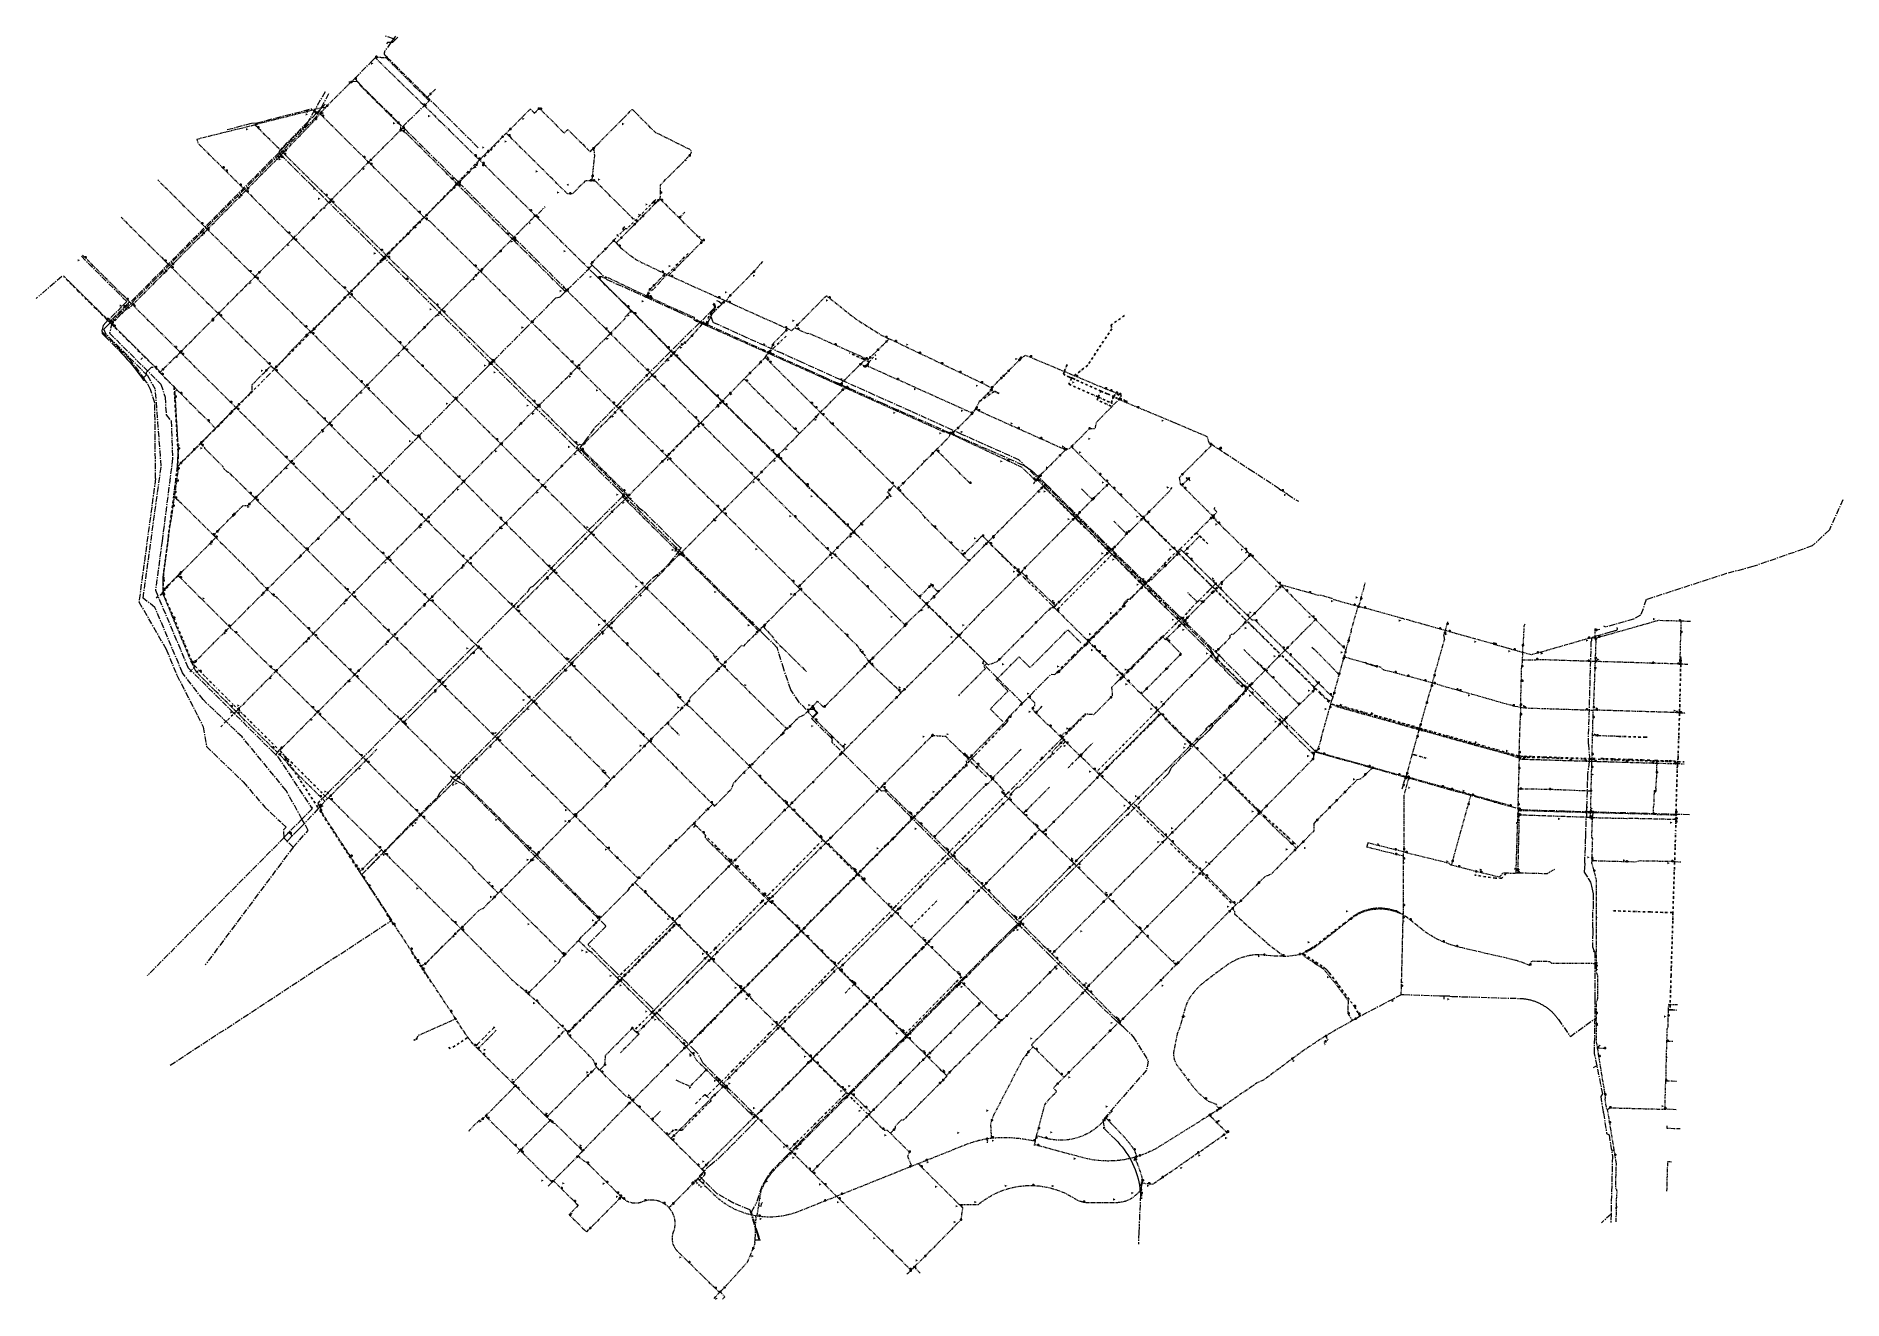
# Model space of a CAD drawing. Header units: millimetres. Extents: x 489358 to 493084, y 5457635 to 5460242.
import ezdxf

# ---------------------------------------------------------------- set-up
doc = ezdxf.new("R2010")
doc.units = ezdxf.units.MM
doc.header["$LTSCALE"] = 10
for name, pattern in [('CENTER', [2, 1.25, -0.25, 0.25, -0.25]), ('DASHDOT', [1, 0.5, -0.25, 0, -0.25]), ('PIPE', [1.305, 0.6, -0.15, 0.15, -0.15, 0.15, -0.105])]:
    doc.linetypes.add(name, pattern=pattern)
for name, color, linetype in [('Abandoned Mains', 10, 'Continuous'), ('Control Valves', 10, 'Continuous'), ('DFPS Mains', 10, 'Continuous'), ('Distribution Mains', 10, 'Continuous'), ('GVRD Trunk Mains', 10, 'Continuous'), ('Hydrants', 10, 'Continuous'), ('Transmission Mains', 10, 'Continuous')]:
    doc.layers.add(name, color=color, linetype=linetype)

# ---------------------------------------------------------------- blocks, each defined once
blk = doc.blocks.new('SUPPLYPOINT')
at = {"linetype": 'Continuous'}
h = blk.add_hatch(color=256, dxfattribs=at)
h.paths.add_polyline_path([(0, 3.90525), (0, 0), (3.90525, 0), (3.90525, 3.90525)])
h.paths.add_polyline_path([(3.254375, 1.952625, -1), (0.650875, 1.952625, -1)], flags=16)
blk.add_lwpolyline([(0, 0), (3.90525, 0), (3.90525, 3.90525), (0, 3.90525)], close=True)
blk.add_circle((1.952625, 1.952625), 1.30175)
blk = doc.blocks.new('DAR')
blk.add_solid([(-2.25, 0.34), (-2.24, -0.41), (0, 0)])

msp = doc.modelspace()

# ---------------------------------------------------------------- linework, layer by layer
at = {"layer": 'Abandoned Mains', "color": 40, "linetype": 'DASHDOT', "lineweight": -3, "true_color": 0xffaa00}
for points in [[(490294.84, 5460005.992, 0), (490308.149, 5460019.828, 0)], [(490310.261, 5460022.024, 0), (490313.034, 5460024.907, 0)], [(490239.312, 5459951.845, 0), (490266.544, 5459981.135, 0)], [(490266.544, 5459981.135, 0), (490267.225, 5459981.867, 0)], [(490281.933, 5459993.455, 0), (490282.783, 5459993.455, 0)], [(490282.783, 5459993.455, 0), (490292.728, 5460003.796, 0)], [(490225.281, 5459936.752, 0), (490220.801, 5459932.172, 0), (490208.697, 5459919.787, 0), (490186.129, 5459896.697, 0)], [(490237.95, 5459950.381, 0), (490227.391, 5459939.022, 0), (490225.753, 5459937.26, 0)], [(490455.884, 5459933.908, 0), (490454.664, 5459935.128, 0), (490453.734, 5459936.058, 0)], [(490630.976, 5459899.463, 0), (490628.616, 5459897.073, 0), (490627.099, 5459895.544, 0)], [(490630.976, 5459899.463, 0), (490630.086, 5459900.353, 0)], [(490635.936, 5459904.463, 0), (490634.186, 5459902.703, 0), (490630.976, 5459899.463, 0)], [(490074.806, 5459784.875, 0), (490083.585, 5459793.75, 0), (490092.584, 5459802.84, 0), (490139.812, 5459850.467, 0), (490144.232, 5459854.939, 0), (490145.082, 5459855.799, 0), (490157.306, 5459867.616, 0)], [(490184.731, 5459895.267, 0), (490164.582, 5459874.649, 0), (490158.744, 5459869.006, 0)], [(490397.382, 5459879.255, 0), (490389.966, 5459871.76, 0)], [(490397.382, 5459879.255, 0), (490404.704, 5459886.626, 0)], [(490406.735, 5459888.681, 0), (490407.592, 5459889.548, 0)], [(490603.325, 5459871.511, 0), (490583.185, 5459851.159, 0), (490577.185, 5459845.059, 0), (490572.635, 5459843.959, 0), (490571.785, 5459843.109, 0)], [(490600.085, 5459874.711, 0), (490601.625, 5459873.191, 0), (490603.325, 5459871.511, 0)], [(490605.484, 5459873.697, 0), (490603.325, 5459871.511, 0)], [(490607.626, 5459875.864, 0), (490624.955, 5459893.379, 0)], [(490550.441, 5459821.26, 0), (490559.013, 5459830.037, 0)], [(490561.841, 5459832.932, 0), (490570.395, 5459841.689, 0)], [(490570.395, 5459841.689, 0), (490567.885, 5459844.209, 0), (490570.385, 5459846.599, 0), (490572.485, 5459848.609, 0)], [(490570.395, 5459841.689, 0), (490571.785, 5459843.109, 0)], [(490702.536, 5459793.263, 0), (490673.256, 5459763.79, 0)], [(490045.317, 5459752.542, 0), (490008.14, 5459714.602, 0), (490004.69, 5459711.152, 0), (489994.161, 5459700.522, 0), (489992.641, 5459698.992, 0), (489932.854, 5459638.633, 0), (489930.495, 5459636.253, 0), (489925.345, 5459631.053, 0)], [(490047.664, 5459755.227, 0), (490068.626, 5459778.551, 0), (490069.886, 5459779.951, 0), (490073.085, 5459783.15, 0)], [(490073.085, 5459783.15, 0), (490073.735, 5459783.8, 0)], [(490074.806, 5459784.875, 0), (490074.385, 5459784.45, 0), (490073.735, 5459783.8, 0)], [(490076.535, 5459784.45, 0), (490076.105, 5459784.02, 0), (490074.835, 5459782.75, 0), (490073.735, 5459783.8, 0)], [(490671.108, 5459761.628, 0), (490660.502, 5459750.952, 0)], [(489508.659, 5459652.211, 0), (489504.839, 5459656.031, 0), (489503.059, 5459657.811, 0), (489481.008, 5459679.75, 0), (489469.157, 5459691.551, 0), (489455.196, 5459705.441, 0), (489445.445, 5459715.141, 0), (489423.434, 5459737.031, 0), (489415.214, 5459745.211, 0)], [(490620.427, 5459708.574, 0), (490630.035, 5459718.749, 0), (490630.959, 5459719.726, 0)], [(490632.365, 5459721.214, 0), (490643.185, 5459732.66, 0), (490649.035, 5459739.41, 0), (490658.354, 5459748.79, 0)], [(489556.217, 5459686.667, 0), (489551.658, 5459682.059, 0), (489546.258, 5459680.11, 0), (489545.368, 5459679.24, 0), (489517.31, 5459651.811, 0), (489516.114, 5459647.769, 0)], [(490777.156, 5459695.903, 0), (490773.37, 5459692.054, 0), (490745.586, 5459664.161, 0)], [(489508.659, 5459652.211, 0), (489511.46, 5459649.411, 0)], [(489511.46, 5459649.411, 0), (489515.41, 5459645.411, 0)], [(489515.41, 5459645.411, 0), (489521.86, 5459639.061, 0)], [(489521.86, 5459639.061, 0), (489546.611, 5459614.701, 0), (489580.653, 5459581.19, 0)], [(490738.486, 5459645.611, 0), (490738.886, 5459646.111, 0), (490742.035, 5459648.414, 0)], [(490745.586, 5459664.161, 0), (490745.396, 5459663.601, 0), (490740.276, 5459648.451, 0), (490739.986, 5459647.611, 0)], [(491576.285, 5459637.938, 0), (491526.735, 5459562.935, 0), (491494.134, 5459536.932, 0)], [(491602.385, 5459665.44, 0), (491575.285, 5459645.788, 0), (491576.285, 5459637.938, 0)], [(489857.654, 5459562.754, 0), (489916.096, 5459621.753, 0), (489924.64, 5459630.344, 0)], [(490904.915, 5459622.888, 0), (490890.205, 5459608.835, 0), (490881.835, 5459600.915, 0), (490870.995, 5459590.387, 0)], [(489574.203, 5459574.61, 0), (489579.943, 5459580.47, 0), (489580.653, 5459581.19, 0)], [(489580.653, 5459581.19, 0), (489604.365, 5459557.86, 0), (489613.514, 5459548.01, 0)], [(491076.385, 5459569.61, 0), (491064.036, 5459575.169, 0), (491035.836, 5459587.869, 0)], [(491072.778, 5459565.161, 0), (491076.385, 5459569.61, 0)], [(491076.385, 5459569.61, 0), (491081.586, 5459576.02, 0), (491085.173, 5459579.629, 0)], [(491088.048, 5459582.535, 0), (491089.736, 5459584.27, 0)], [(491484.034, 5459564.133, 0), (491479.144, 5459550.885, 0)], [(489642.564, 5459518.109, 0), (489626.014, 5459534.609, 0), (489613.514, 5459548.01, 0)], [(489800.819, 5459505.444, 0), (489825.609, 5459530.406, 0)], [(489848.598, 5459553.637, 0), (489838.102, 5459543.005, 0), (489836.182, 5459541.065, 0), (489827.017, 5459531.825, 0)], [(489853.941, 5459559.004, 0), (489853.301, 5459558.354, 0), (489851.418, 5459556.471, 0)], [(489853.941, 5459559.004, 0), (489855.871, 5459560.954, 0)], [(489855.871, 5459560.954, 0), (489856.575, 5459561.664, 0)], [(491500.897, 5459533.297, 0), (491497.866, 5459534.647, 0), (491493.634, 5459536.532, 0), (491490.834, 5459537.772, 0), (491489.174, 5459538.512, 0), (491476.634, 5459544.082, 0), (491478.452, 5459549.008, 0)], [(491493.219, 5459535.604, 0), (491488.034, 5459523.982, 0), (491548.656, 5459496.994, 0)], [(491554.233, 5459509.535, 0), (491502.724, 5459532.483, 0)], [(489642.564, 5459518.109, 0), (489654.215, 5459506.487, 0)], [(489642.625, 5459517.111, 0), (489644.235, 5459490.949, 0), (489651.369, 5459374.959, 0), (489649.72, 5459355.659, 0)], [(489771.412, 5459475.817, 0), (489775.208, 5459479.656, 0), (489793.602, 5459498.187, 0)], [(489795.011, 5459499.605, 0), (489799.41, 5459504.026, 0)], [(491304.483, 5459488.586, 0), (491334.383, 5459509.176, 0)], [(491344.133, 5459504.777, 0), (491338.533, 5459507.276, 0), (491334.383, 5459509.176, 0)], [(491574.833, 5459478.685, 0), (491546.184, 5459491.434, 0), (491548.656, 5459496.994, 0)], [(491548.656, 5459496.994, 0), (491554.233, 5459509.535, 0)], [(491548.656, 5459496.994, 0), (491575.183, 5459485.185, 0)], [(491558.716, 5459507.54, 0), (491554.233, 5459509.535, 0)], [(491562.203, 5459505.992, 0), (491566.733, 5459503.985, 0)], [(491567.647, 5459503.578, 0), (491580.776, 5459497.719, 0)], [(491575.183, 5459485.185, 0), (491580.776, 5459497.719, 0)], [(491580.776, 5459497.719, 0), (491583.884, 5459504.685, 0)], [(491580.776, 5459497.719, 0), (491581.948, 5459497.196, 0)], [(491583.774, 5459496.381, 0), (491590.042, 5459493.585, 0)], [(491583.884, 5459504.685, 0), (491584.95, 5459504.208, 0)], [(491586.775, 5459503.39, 0), (491596.384, 5459499.086, 0)], [(491601.334, 5459491.436, 0), (491601.934, 5459491.286, 0)], [(491601.934, 5459491.286, 0), (491601.384, 5459490.436, 0), (491604.134, 5459489.236, 0)], [(491601.934, 5459491.286, 0), (491602.484, 5459491.036, 0)], [(491606.634, 5459485.836, 0), (491607.834, 5459487.686, 0), (491604.134, 5459489.236, 0)], [(489770.006, 5459474.395, 0), (489761.709, 5459466.006, 0), (489760.829, 5459465.126, 0), (489742.831, 5459446.947, 0), (489734.682, 5459438.727, 0), (489728.462, 5459432.457, 0), (489725.672, 5459429.637, 0), (489697.565, 5459401.258, 0)], [(491575.183, 5459485.185, 0), (491577.983, 5459483.935, 0)], [(490723.624, 5459439.059, 0), (490699.847, 5459415.097, 0)], [(490727.078, 5459442.544, 0), (490725.031, 5459440.479, 0)], [(489670.675, 5459374.403, 0), (489680.958, 5459384.643, 0)], [(489682.374, 5459386.054, 0), (489694.365, 5459398.008, 0)], [(489694.365, 5459398.008, 0), (489696.413, 5459400.086, 0)], [(490660.488, 5459375.423, 0), (490663.734, 5459378.707, 0), (490677.619, 5459392.697, 0)], [(490688.349, 5459403.518, 0), (490679.027, 5459394.117, 0)], [(490698.439, 5459413.679, 0), (490689.757, 5459404.937, 0)], [(489647.878, 5459339.541, 0), (489645.992, 5459325.299, 0), (489643.982, 5459310.149, 0), (489641.773, 5459293.509, 0), (489619.832, 5459123.309, 0), (489620.133, 5459097.06, 0), (489620.173, 5459092.65, 0)], [(489648.384, 5459343.363, 0), (489649.171, 5459349.309, 0)], [(489650.227, 5459354.016, 0), (489655.97, 5459359.759, 0), (489669.259, 5459372.993, 0)], [(491436.581, 5459311.546, 0), (491439.981, 5459315.376, 0)], [(491436.581, 5459311.546, 0), (491437.231, 5459310.896, 0), (491439.381, 5459308.726, 0)], [(491439.381, 5459308.726, 0), (491462.101, 5459286.186, 0), (491495.181, 5459253.327, 0)], [(491505.33, 5459243.277, 0), (491500.13, 5459248.427, 0), (491495.58, 5459252.927, 0), (491495.181, 5459253.327, 0)], [(491505.33, 5459243.277, 0), (491510.531, 5459238.127, 0), (491525.332, 5459223.445, 0)], [(491661.606, 5459228.033, 0), (491642.303, 5459247.363, 0)], [(491783.856, 5459249.82, 0), (491791.059, 5459242.671, 0)], [(491327.336, 5459192.831, 0), (491327.778, 5459191.97, 0), (491352.208, 5459167.691, 0), (491380.278, 5459139.811, 0), (491381.778, 5459138.321, 0), (491386.267, 5459133.875, 0)], [(491535.243, 5459213.613, 0), (491526.751, 5459222.037, 0)], [(491565.182, 5459183.929, 0), (491536.663, 5459212.205, 0)], [(491702.547, 5459187.032, 0), (491663.074, 5459226.563, 0)], [(491718.24, 5459184.47, 0), (491747.209, 5459213.371, 0), (491751.185, 5459217.337, 0)], [(491751.185, 5459217.337, 0), (491757.099, 5459211.493, 0)], [(491754.733, 5459207.328, 0), (491757.994, 5459210.608, 0)], [(491757.994, 5459210.608, 0), (491763.985, 5459204.688, 0)], [(491763.985, 5459204.688, 0), (491764.385, 5459204.238, 0), (491770.845, 5459197.838, 0), (491775.856, 5459192.868, 0)], [(491576.131, 5459171.616, 0), (491570.832, 5459166.228, 0), (491493.828, 5459089.014, 0), (491482.648, 5459077.794, 0), (491467.578, 5459062.673, 0), (491463.577, 5459058.587, 0)], [(491569.864, 5459179.264, 0), (491565.632, 5459183.479, 0), (491565.182, 5459183.929, 0)], [(491571.21, 5459177.925, 0), (491575.982, 5459173.179, 0), (491576.832, 5459172.329, 0), (491580.282, 5459168.879, 0)], [(491580.282, 5459168.879, 0), (491580.732, 5459168.429, 0), (491603.362, 5459145.779, 0)], [(491695.584, 5459163.883, 0), (491686.804, 5459154.953, 0), (491684.874, 5459152.983, 0), (491683.515, 5459151.602, 0)], [(491695.584, 5459163.883, 0), (491702.434, 5459170.784, 0), (491710.381, 5459178.389, 0)], [(491710.381, 5459178.389, 0), (491711.244, 5459177.534, 0)], [(491710.989, 5459178.989, 0), (491712.084, 5459180.084, 0)], [(491713.184, 5459179.424, 0), (491711.884, 5459178.134, 0), (491711.244, 5459177.534, 0)], [(491711.244, 5459177.534, 0), (491712.759, 5459176.031, 0)], [(491712.627, 5459177.595, 0), (491713.184, 5459178.184, 0), (491713.834, 5459178.834, 0), (491713.184, 5459179.424, 0)], [(491717.725, 5459183.957, 0), (491713.184, 5459179.424, 0)], [(491714.159, 5459174.642, 0), (491724.206, 5459164.667, 0), (491725.094, 5459163.785, 0), (491750.985, 5459138.086, 0), (491753.657, 5459135.449, 0), (491763.115, 5459126.056, 0), (491774.366, 5459114.906, 0), (491778.916, 5459110.406, 0), (491783.828, 5459105.544, 0)], [(491714.507, 5459175.138, 0), (491738.075, 5459151.766, 0), (491754.601, 5459135.372, 0)], [(491719.41, 5459182.329, 0), (491718.374, 5459183.314, 0), (491717.725, 5459183.957, 0)], [(489641.99, 5459119.49, 0), (489627.332, 5459104.46, 0)], [(489650.282, 5459127.776, 0), (489641.99, 5459119.49, 0)], [(489651.738, 5459129.429, 0), (489653.729, 5459131.46, 0), (489658.263, 5459136.057, 0)], [(491456.363, 5459064.371, 0), (491452.277, 5459068.371, 0), (491450.777, 5459069.861, 0), (491406.877, 5459113.411, 0), (491396.477, 5459123.721, 0), (491387.686, 5459132.466, 0)], [(491604.756, 5459144.385, 0), (491608.751, 5459140.389, 0), (491611.325, 5459137.808, 0)], [(491635.242, 5459113.881, 0), (491633.532, 5459115.58, 0), (491612.737, 5459136.393, 0)], [(491673.278, 5459141.197, 0), (491654.599, 5459122.205, 0), (491650.733, 5459118.281, 0), (491646.935, 5459114.454, 0)], [(491682.627, 5459150.7, 0), (491674.434, 5459142.372, 0)], [(491755.779, 5459134.203, 0), (491778.254, 5459111.909, 0)], [(489605.484, 5459083.36, 0), (489618.283, 5459091.461, 0), (489620.173, 5459092.65, 0)], [(489620.173, 5459092.65, 0), (489620.183, 5459090.81, 0), (489641.933, 5459041.36, 0), (489644.304, 5459035.661, 0)], [(489627.332, 5459104.46, 0), (489624.373, 5459101.601, 0)], [(491602.61, 5459069.76, 0), (491606.062, 5459073.239, 0), (491612.332, 5459079.555, 0)], [(491640.913, 5459108.367, 0), (491636.582, 5459103.98, 0), (491630.572, 5459097.93, 0), (491613.805, 5459081.039, 0)], [(491637.242, 5459113.731, 0), (491637.532, 5459111.752, 0)], [(491640.913, 5459108.367, 0), (491637.532, 5459111.752, 0)], [(491643.622, 5459111.113, 0), (491642.755, 5459110.234, 0), (491640.913, 5459108.367, 0)], [(491659.033, 5459090.281, 0), (491654.483, 5459094.781, 0), (491640.913, 5459108.367, 0)], [(491643.75, 5459111.955, 0), (491642.758, 5459112.941, 0), (491644.518, 5459114.715, 0)], [(491645.526, 5459113.034, 0), (491645.03, 5459112.534, 0)], [(491659.033, 5459090.281, 0), (491660.233, 5459089.112, 0)], [(491757.132, 5459078.518, 0), (491752.805, 5459074.155, 0), (491742.263, 5459063.535, 0), (491740.326, 5459061.584, 0)], [(491775.514, 5459097.02, 0), (491759.459, 5459080.861, 0)], [(491776.159, 5459097.668, 0), (491778.558, 5459100.082, 0), (491779.957, 5459101.651, 0), (491780.38, 5459102.076, 0)], [(491780.38, 5459102.076, 0), (491783.828, 5459105.544, 0)], [(491783.828, 5459105.544, 0), (491786.864, 5459108.598, 0)], [(491783.828, 5459105.544, 0), (491836.629, 5459053.16, 0), (491853.394, 5459036.521, 0)], [(491789.516, 5459100.767, 0), (491785.367, 5459104.852, 0)], [(491788.874, 5459110.55, 0), (491786.864, 5459108.598, 0)], [(491789.516, 5459100.767, 0), (491789.726, 5459101.837, 0), (491794.092, 5459106.097, 0)], [(491853.083, 5459037.687, 0), (491848.089, 5459042.638, 0), (491829.698, 5459060.888, 0), (491789.516, 5459100.767, 0)], [(491195.037, 5459070.443, 0), (491194.193, 5459069.166, 0), (491199.303, 5459064.098, 0), (491196.909, 5459061.685, 0)], [(491259.541, 5459006.502, 0), (491236.824, 5459029.02, 0), (491223.574, 5459042.154, 0), (491195.037, 5459070.443, 0)], [(491580.922, 5459047.906, 0), (491576.132, 5459043.079, 0), (491565.732, 5459032.604, 0)], [(491581.856, 5459048.851, 0), (491581.631, 5459048.616, 0), (491581.489, 5459048.475, 0)], [(491583.331, 5459050.337, 0), (491583.035, 5459050.039, 0)], [(491601.102, 5459068.24, 0), (491594.481, 5459061.567, 0), (491583.981, 5459050.987, 0)], [(491738.496, 5459059.534, 0), (491722.624, 5459040.891, 0)], [(489645.519, 5459032.741, 0), (489680.184, 5458949.409, 0)], [(491260.165, 5459005.855, 0), (491258.477, 5459004.116, 0), (491259.127, 5459003.466, 0)], [(491260.165, 5459005.855, 0), (491259.541, 5459006.502, 0)], [(491260.582, 5459005.422, 0), (491260.165, 5459005.855, 0)], [(491261.734, 5459004.28, 0), (491307.586, 5458958.866, 0), (491318.826, 5458947.716, 0)], [(491564.865, 5459031.73, 0), (491553.93, 5459020.715, 0), (491544.489, 5459011.204, 0), (491534.229, 5459000.874, 0), (491527.328, 5458993.923, 0)], [(491692.141, 5459013.186, 0), (491681.946, 5459002.96, 0)], [(491714.304, 5459035.447, 0), (491710.035, 5459031.132, 0), (491693.606, 5459014.723, 0)], [(491717.099, 5459038.221, 0), (491715.072, 5459036.215, 0)], [(491856.232, 5459033.705, 0), (491867.139, 5459022.879, 0), (491918.142, 5458972.24, 0), (491923.914, 5458966.556, 0)], [(491857.411, 5459033.397, 0), (491897.411, 5458993.739, 0), (491924.408, 5458966.966, 0)], [(491464.926, 5458931.02, 0), (491478.667, 5458944.871, 0), (491497.067, 5458963.422, 0), (491518.313, 5458984.838, 0), (491526.615, 5458993.205, 0)], [(491528.18, 5458993.062, 0), (491539.843, 5458981.126, 0)], [(491539.843, 5458981.126, 0), (491541.326, 5458979.639, 0)], [(491559.563, 5458961.531, 0), (491547.354, 5458973.647, 0), (491542.742, 5458978.227, 0)], [(491657.374, 5458978.323, 0), (491649.583, 5458970.478, 0), (491640.233, 5458960.868, 0), (491633.642, 5458954.097, 0)], [(491680.879, 5459001.892, 0), (491677.582, 5458998.578, 0), (491660.762, 5458981.689, 0), (491658.717, 5458979.634, 0)], [(489674.784, 5458930.159, 0), (489685.084, 5458940.499, 0), (489686.364, 5458941.779, 0)], [(489686.364, 5458941.779, 0), (489681.986, 5458946.479, 0)], [(489699.243, 5458928.147, 0), (489696.333, 5458931.058, 0), (489686.364, 5458941.779, 0)], [(491464.926, 5458931.02, 0), (491463.368, 5458929.463, 0)], [(491561.619, 5458959.487, 0), (491564.304, 5458956.797, 0)], [(491572.527, 5458948.657, 0), (491574.232, 5458946.968, 0)], [(491594.781, 5458926.566, 0), (491593.918, 5458927.422, 0), (491574.232, 5458946.968, 0)], [(491622.743, 5458942.889, 0), (491618.763, 5458938.798, 0), (491611.951, 5458931.796, 0), (491610.481, 5458930.276, 0), (491601.005, 5458920.7, 0)], [(491632.394, 5458952.807, 0), (491623.532, 5458943.701, 0)], [(491633.642, 5458954.097, 0), (491633.212, 5458953.647, 0)], [(491794.968, 5458955.823, 0), (491806.021, 5458944.873, 0)], [(491807.441, 5458943.467, 0), (491818.906, 5458932.111, 0)], [(491845.809, 5458905.469, 0), (491843.03, 5458908.215, 0), (491820.327, 5458930.703, 0)], [(491875.54, 5458951.838, 0), (491892.226, 5458935.296, 0), (491893.291, 5458934.188, 0)], [(491991.245, 5458900.591, 0), (491959.534, 5458931.661, 0), (491937.753, 5458952.99, 0), (491925.344, 5458965.151, 0)], [(491993.597, 5458899.68, 0), (491960.024, 5458932.171, 0), (491958.054, 5458934.071, 0), (491947.113, 5458944.66, 0), (491938.143, 5458953.34, 0), (491925.773, 5458965.495, 0)], [(492098.703, 5458949.421, 0), (492101.408, 5458948.66, 0)], [(492748.929, 5458962.345, 0), (492750.018, 5458959.207, 0)], [(492749.696, 5458945.879, 0), (492749.282, 5458928.829, 0)], [(492749.855, 5458952.462, 0), (492749.737, 5458947.597, 0)], [(492751.467, 5458947.557, 0), (492750.567, 5458947.557, 0), (492749.737, 5458947.597, 0)], [(492750.018, 5458959.207, 0), (492749.913, 5458954.873, 0)], [(489701.679, 5458925.712, 0), (489730.917, 5458896.489, 0)], [(489733.529, 5458893.879, 0), (489764.677, 5458862.758, 0)], [(491596.331, 5458916.026, 0), (491594.631, 5458914.276, 0), (491592.253, 5458914.063, 0)], [(491600.431, 5458920.126, 0), (491596.331, 5458916.026, 0)], [(491854.683, 5458896.856, 0), (491851.039, 5458900.287, 0), (491849.739, 5458901.576, 0), (491847.229, 5458904.062, 0)], [(491991.245, 5458900.591, 0), (491992.876, 5458898.96, 0)], [(491996.445, 5458895.392, 0), (491993.694, 5458892.641, 0)], [(491996.445, 5458895.392, 0), (491994.301, 5458897.536, 0)], [(492026.928, 5458870.714, 0), (492021.796, 5458872.392, 0), (491995.034, 5458898.291, 0)], [(492006.395, 5458885.442, 0), (491996.445, 5458895.392, 0)], [(492748.462, 5458895.074, 0), (492748.061, 5458878.795, 0)], [(492749.257, 5458926.706, 0), (492748.512, 5458897.119, 0)], [(489765.849, 5458861.63, 0), (489773.196, 5458854.323, 0)], [(491845.211, 5458882.906, 0), (491846.246, 5458882.938, 0), (491852.776, 5458889.532, 0)], [(492006.395, 5458885.442, 0), (492027.433, 5458864.695, 0)], [(492030.168, 5458863.429, 0), (492040.195, 5458860.743, 0)], [(492040.585, 5458862.233, 0), (492040.195, 5458860.743, 0)], [(492040.195, 5458860.743, 0), (492060.339, 5458855.024, 0)], [(492050.071, 5458859.66, 0), (492042.895, 5458861.643, 0)], [(492060.806, 5458856.693, 0), (492053.009, 5458858.848, 0)], [(492083.755, 5458850.349, 0), (492062.734, 5458856.16, 0)], [(492747.313, 5458847.018, 0), (492747.317, 5458848.255, 0), (492747.928, 5458871.968, 0)], [(492748.037, 5458876.78, 0), (492747.946, 5458873.84, 0)], [(489739.048, 5458817.128, 0), (489763.511, 5458841.791, 0)], [(489775.814, 5458851.731, 0), (489778.332, 5458849.244, 0)], [(489779.576, 5458848.007, 0), (489796.718, 5458830.985, 0)], [(489799.391, 5458828.33, 0), (489812.21, 5458815.599, 0)], [(491290.311, 5458754.2, 0), (491294.338, 5458758.258, 0), (491351.897, 5458817.837, 0), (491352.724, 5458818.696, 0), (491356.727, 5458822.857, 0), (491357.177, 5458823.317, 0)], [(491362.114, 5458832.31, 0), (491360.377, 5458826.567, 0), (491357.177, 5458823.317, 0)], [(491362.695, 5458834.232, 0), (491363.477, 5458836.817, 0), (491368.549, 5458841.943, 0)], [(491499.247, 5458818.789, 0), (491495.371, 5458814.986, 0)], [(491520.946, 5458840.09, 0), (491499.247, 5458818.789, 0)], [(491523.18, 5458842.273, 0), (491521.613, 5458840.741, 0)], [(491666.034, 5458846.078, 0), (491560.182, 5458739.524, 0)], [(491677.362, 5458843.247, 0), (491673.584, 5458839.428, 0), (491580.19, 5458745.775, 0)], [(491670.281, 5458850.317, 0), (491666.484, 5458846.478, 0), (491666.034, 5458846.078, 0)], [(491686.95, 5458835.202, 0), (491706.466, 5458815.97, 0)], [(491779.961, 5458819.534, 0), (491771.676, 5458811.28, 0)], [(492062.266, 5458854.487, 0), (492093.104, 5458845.897, 0)], [(492093.588, 5458847.626, 0), (492086.691, 5458849.536, 0)], [(492095.031, 5458845.361, 0), (492113.729, 5458840.152, 0)], [(492113.741, 5458842.052, 0), (492097.853, 5458846.444, 0), (492095.515, 5458847.092, 0)], [(492207.588, 5458813.996, 0), (492171.79, 5458823.975, 0), (492170.826, 5458824.244, 0), (492114.692, 5458839.884, 0)], [(492125.013, 5458838.938, 0), (492122.632, 5458839.594, 0), (492116.679, 5458841.24, 0)], [(492170.75, 5458825.946, 0), (492152.891, 5458831.125, 0), (492144.691, 5458833.494, 0), (492142.341, 5458834.144, 0), (492127.951, 5458838.127, 0)], [(492210.288, 5458814.496, 0), (492179.79, 5458823.325, 0), (492173.678, 5458825.097, 0)], [(492747.217, 5458844.905, 0), (492745.673, 5458800.537, 0)], [(489815.023, 5458812.807, 0), (489826.929, 5458800.989, 0)], [(489829.925, 5458798.04, 0), (489840.721, 5458787.289, 0)], [(489843.319, 5458784.711, 0), (489849.411, 5458778.99, 0)], [(491479.828, 5458785.158, 0), (491445.489, 5458750.415, 0)], [(491474.157, 5458793.794, 0), (491488.579, 5458808.321, 0), (491491.199, 5458810.891, 0), (491495.371, 5458814.986, 0)], [(491706.466, 5458815.97, 0), (491711.236, 5458811.27, 0)], [(491740.929, 5458781.988, 0), (491736.007, 5458786.841, 0), (491734.927, 5458787.911, 0), (491711.236, 5458811.27, 0)], [(492207.588, 5458813.996, 0), (492210.538, 5458813.146, 0), (492240.148, 5458804.757, 0), (492259.954, 5458799.145, 0)], [(492211.438, 5458814.196, 0), (492260.477, 5458800.488, 0)], [(492262.581, 5458798.401, 0), (492314.055, 5458783.819, 0), (492317.524, 5458782.839, 0), (492392.372, 5458761.62, 0), (492416.43, 5458754.801, 0), (492425.23, 5458754.551, 0)], [(492299.497, 5458789.568, 0), (492280.425, 5458794.898, 0), (492262.611, 5458799.887, 0)], [(492302.433, 5458788.749, 0), (492304.197, 5458788.257, 0)], [(492307.133, 5458787.438, 0), (492309.497, 5458786.778, 0)], [(492312.433, 5458785.959, 0), (492327.526, 5458781.739, 0)], [(492330.462, 5458780.919, 0), (492349.895, 5458775.489, 0)], [(492621.746, 5458797.143, 0), (492676.228, 5458795.511, 0)], [(492676.228, 5458795.511, 0), (492680.794, 5458795.374, 0)], [(492745.621, 5458798.029, 0), (492744.118, 5458753.854, 0), (492743.213, 5458746.572, 0)], [(489854.442, 5458762.556, 0), (489849.021, 5458757.108, 0)], [(489850.971, 5458777.177, 0), (489858.282, 5458769.909, 0)], [(489858.694, 5458766.836, 0), (489856.931, 5458765.085, 0)], [(489864.232, 5458772.403, 0), (489859.97, 5458768.157, 0)], [(489861.137, 5458767.188, 0), (489865.951, 5458762.273, 0)], [(489868.87, 5458758.458, 0), (489866.706, 5458760.801, 0)], [(489870.17, 5458758.058, 0), (489867.22, 5458761.008, 0)], [(489873.074, 5458751.995, 0), (489869.856, 5458756.958, 0)], [(489871.621, 5458756.645, 0), (489874.516, 5458753.72, 0)], [(489938.873, 5458650.845, 0), (489874.374, 5458749.996, 0)], [(489876.52, 5458751.718, 0), (489921.667, 5458706.598, 0)], [(491282.726, 5458746.555, 0), (491278.151, 5458741.937, 0)], [(491286.951, 5458750.815, 0), (491284.134, 5458747.976, 0)], [(491289.598, 5458753.465, 0), (491288.549, 5458752.426, 0)], [(491288.549, 5458752.426, 0), (491289.481, 5458751.536, 0), (491289.255, 5458750.314, 0)], [(491356.28, 5458677.467, 0), (491358.83, 5458677.467, 0), (491361.63, 5458680.267, 0), (491369.789, 5458688.498, 0), (491372.789, 5458691.528, 0), (491378.553, 5458697.341, 0), (491431.978, 5458751.209, 0), (491450.079, 5458769.483, 0)], [(491504.051, 5458750.298, 0), (491482.93, 5458729.021, 0)], [(491578.709, 5458744.29, 0), (491567.336, 5458732.89, 0)], [(492196.309, 5458759.916, 0), (492200.539, 5458759.045, 0)], [(492200.539, 5458759.045, 0), (492229.288, 5458750.996, 0)], [(492366.054, 5458770.98, 0), (492355.773, 5458773.849, 0), (492352.831, 5458774.67, 0)], [(492368.99, 5458770.16, 0), (492376.364, 5458768.1, 0)], [(492380.482, 5458766.95, 0), (492391.851, 5458763.742, 0)], [(492415.86, 5458757.551, 0), (492414.68, 5458757.301, 0), (492394.785, 5458762.914, 0)], [(492432.042, 5458755.808, 0), (492424.98, 5458756.051, 0), (492418.21, 5458756.531, 0), (492417.43, 5458757.501, 0), (492417.42, 5458757.501, 0)], [(492425.28, 5458755.151, 0), (492425.23, 5458754.551, 0)], [(492425.23, 5458754.551, 0), (492433.18, 5458754.301, 0)], [(492433.18, 5458754.301, 0), (492499.82, 5458752.304, 0)], [(492437.131, 5458755.633, 0), (492443.878, 5458755.401, 0), (492461.545, 5458754.793, 0)], [(492464.591, 5458754.688, 0), (492468.268, 5458754.561, 0), (492499.343, 5458753.484, 0)], [(492501.861, 5458752.299, 0), (492520.199, 5458751.727, 0)], [(492502.389, 5458753.379, 0), (492520.228, 5458752.766, 0)], [(492523.197, 5458751.633, 0), (492547.043, 5458750.89, 0)], [(492523.226, 5458752.662, 0), (492546.565, 5458751.859, 0)], [(492549.093, 5458750.829, 0), (492565.587, 5458750.334, 0)], [(492549.611, 5458751.755, 0), (492565.673, 5458751.203, 0)], [(492567.589, 5458750.274, 0), (492577.144, 5458749.988, 0)], [(492568.173, 5458752.053, 0), (492577.204, 5458751.757, 0)], [(492579.164, 5458749.928, 0), (492592.661, 5458749.523, 0)], [(492592.709, 5458751.236, 0), (492589.773, 5458751.333, 0), (492579.223, 5458751.69, 0)], [(492663.992, 5458747.376, 0), (492617.171, 5458748.784, 0), (492610.421, 5458748.984, 0), (492594.698, 5458749.456, 0)], [(492594.754, 5458751.169, 0), (492609.881, 5458750.664, 0), (492610.501, 5458750.644, 0), (492646.12, 5458749.454, 0), (492664.068, 5458748.834, 0)], [(492665.997, 5458748.792, 0), (492670.17, 5458748.654, 0), (492681.12, 5458748.284, 0), (492689.241, 5458748.018, 0)], [(492665.997, 5458747.214, 0), (492689.15, 5458746.619, 0)], [(492691.248, 5458746.556, 0), (492700.28, 5458746.284, 0)], [(492700.308, 5458747.244, 0), (492691.306, 5458747.95, 0)], [(492700.28, 5458746.284, 0), (492700.202, 5458743.597, 0)], [(492700.308, 5458747.244, 0), (492700.28, 5458746.284, 0)], [(492700.28, 5458746.284, 0), (492722.759, 5458745.607, 0)], [(492722.786, 5458746.908, 0), (492700.308, 5458747.244, 0)], [(492724.769, 5458745.552, 0), (492732.763, 5458745.312, 0)], [(492724.814, 5458746.84, 0), (492731.594, 5458746.615, 0)], [(492734.8, 5458745.251, 0), (492742.019, 5458745.034, 0)], [(492735.01, 5458746.501, 0), (492737.808, 5458746.404, 0)], [(492743.213, 5458746.572, 0), (492742.941, 5458742.3, 0)], [(492744.016, 5458744.974, 0), (492756.904, 5458744.592, 0)], [(490852.254, 5458711.288, 0), (490852.584, 5458710.908, 0)], [(490852.584, 5458710.908, 0), (490899.363, 5458664.528, 0), (490900.65, 5458663.251, 0)], [(491250.513, 5458714.387, 0), (491218.261, 5458682.325, 0)], [(491251.32, 5458715.191, 0), (491250.965, 5458714.838, 0)], [(491252.339, 5458716.207, 0), (491253.26, 5458717.125, 0), (491271.619, 5458735.366, 0)], [(491276.659, 5458740.431, 0), (491272.929, 5458736.666, 0)], [(491560.182, 5458739.524, 0), (491559.132, 5458738.424, 0), (491545.814, 5458724.916, 0)], [(491565.982, 5458731.524, 0), (491552.717, 5458718.023, 0)], [(491882.12, 5458642.049, 0), (491878.341, 5458645.686, 0), (491876.411, 5458647.596, 0), (491822.09, 5458701.383, 0), (491813.044, 5458710.428, 0)], [(492742.692, 5458736.831, 0), (492742.177, 5458718.704, 0), (492739.962, 5458642.337, 0)], [(492742.692, 5458736.831, 0), (492742.73, 5458738.049, 0), (492742.78, 5458739.104, 0)], [(489923.335, 5458704.931, 0), (489947.787, 5458680.487, 0)], [(489949.916, 5458678.358, 0), (489957.587, 5458670.314, 0)], [(491204.991, 5458669.145, 0), (491194.542, 5458658.745, 0), (491183.761, 5458648.03, 0)], [(491214.71, 5458678.8, 0), (491205.916, 5458670.063, 0)], [(491217.12, 5458681.193, 0), (491215.701, 5458679.785, 0)], [(491300.105, 5458617.978, 0), (491347.28, 5458665.417, 0), (491354.854, 5458673.031, 0)], [(490006.21, 5458546.904, 0), (489941.814, 5458646.665, 0)], [(490903.053, 5458660.869, 0), (490906.283, 5458657.659, 0), (490909.676, 5458654.266, 0)], [(490963.084, 5458600.46, 0), (490919.684, 5458643.909, 0), (490911.077, 5458652.839, 0)], [(491167.532, 5458631.364, 0), (491173.982, 5458638.314, 0), (491181.519, 5458645.801, 0)], [(491182.512, 5458646.788, 0), (491182.157, 5458646.436, 0)], [(491618.095, 5458653.326, 0), (491621.594, 5458649.933, 0)], [(491683.537, 5458589.878, 0), (491681.587, 5458591.768, 0), (491623.03, 5458648.541, 0)], [(491951.743, 5458578.638, 0), (491941.303, 5458588.237, 0), (491892.842, 5458631.736, 0), (491883.562, 5458640.662, 0)], [(490963.084, 5458600.46, 0), (490964.384, 5458599.16, 0)], [(490964.384, 5458599.16, 0), (490974.534, 5458589.1, 0), (490975.834, 5458587.81, 0)], [(491100.461, 5458562.926, 0), (491107.133, 5458569.653, 0), (491113.233, 5458575.803, 0), (491119.903, 5458582.533, 0), (491123.733, 5458586.403, 0), (491124.803, 5458587.483, 0), (491137.92, 5458600.715, 0), (491140.009, 5458602.821, 0)], [(491141.504, 5458604.328, 0), (491143.273, 5458606.114, 0), (491155.082, 5458618.014, 0), (491163.472, 5458627.014, 0)], [(491272.295, 5458590.021, 0), (491299.051, 5458616.891, 0)], [(492738.14, 5458569.921, 0), (492738.429, 5458578.953, 0), (492739.175, 5458599.134, 0)], [(492739.651, 5458614.153, 0), (492739.231, 5458601.94, 0)], [(492739.801, 5458619.322, 0), (492739.721, 5458616.973, 0)], [(490775.826, 5458555.544, 0), (490738.939, 5458592.058, 0)], [(490866.123, 5458468.06, 0), (490869.138, 5458471.11, 0), (490969.685, 5458572.51, 0), (490979.098, 5458582.012, 0)], [(490980.384, 5458583.31, 0), (490975.834, 5458587.81, 0)], [(490980.384, 5458583.31, 0), (490986.434, 5458577.71, 0), (491007.351, 5458556.975, 0)], [(491099.714, 5458562.173, 0), (491091.899, 5458554.294, 0)], [(491238.183, 5458555.315, 0), (491240.446, 5458557.942, 0)], [(491270.986, 5458588.704, 0), (491245.283, 5458562.865, 0), (491241.672, 5458559.254, 0)], [(491683.537, 5458589.878, 0), (491684.027, 5458589.398, 0)], [(491697.617, 5458575.849, 0), (491698.187, 5458575.279, 0)], [(491698.187, 5458575.279, 0), (491751.196, 5458524.794, 0)], [(491951.743, 5458578.638, 0), (491960.132, 5458570.341, 0)], [(492738.055, 5458567.924, 0), (492737.105, 5458539.965, 0)], [(490018.772, 5458527.501, 0), (490007.288, 5458545.266, 0)], [(490073.711, 5458556.663, 0), (490063.412, 5458546.263, 0), (490052.253, 5458535.023, 0), (490030.365, 5458512.963, 0)], [(490779.083, 5458552.267, 0), (490788.907, 5458542.518, 0), (490790.187, 5458541.258, 0), (490793.349, 5458538.134, 0)], [(490803.587, 5458527.908, 0), (490795.745, 5458535.758, 0)], [(490806.702, 5458524.806, 0), (490840.227, 5458491.338, 0), (490854.299, 5458477.264, 0)], [(491008.771, 5458555.568, 0), (491044.615, 5458520.032, 0), (491045.035, 5458519.612, 0)], [(491047.081, 5458517.789, 0), (491047.27, 5458520.396, 0)], [(491090.491, 5458552.874, 0), (491081.416, 5458543.724, 0), (491079.025, 5458541.313, 0), (491059.285, 5458521.413, 0), (491051.335, 5458513.412, 0)], [(491091.899, 5458554.294, 0), (491091.195, 5458553.584, 0), (491090.491, 5458552.874, 0)], [(491195.415, 5458512.528, 0), (491226.838, 5458544.276, 0), (491231.133, 5458548.615, 0), (491237.064, 5458554.252, 0)], [(492328.634, 5458521.577, 0), (492325.735, 5458510.947, 0)], [(492737.07, 5458537.843, 0), (492735.817, 5458499.697, 0)], [(491051.335, 5458513.412, 0), (491039.336, 5458501.262, 0), (491023.855, 5458485.646, 0), (491021.616, 5458483.393, 0)], [(491051.335, 5458513.412, 0), (491047.081, 5458517.789, 0)], [(491051.905, 5458512.826, 0), (491051.335, 5458513.412, 0)], [(491063.436, 5458500.963, 0), (491052.398, 5458512.318, 0)], [(491066.617, 5458497.802, 0), (491065.146, 5458499.263, 0), (491063.436, 5458500.963, 0)], [(491173.543, 5458490.43, 0), (491132.422, 5458448.881, 0), (491129.386, 5458445.814, 0), (491124.968, 5458441.354, 0)], [(491175.581, 5458492.487, 0), (491194.293, 5458511.393, 0)], [(491762.096, 5458514.078, 0), (491823.31, 5458452.992, 0)], [(492325.235, 5458511.047, 0), (492325.735, 5458510.947, 0)], [(492389.531, 5458514.79, 0), (492380.683, 5458504.498, 0), (492367.583, 5458504.848, 0), (492325.735, 5458510.947, 0)], [(492416.629, 5458515.981, 0), (492417.529, 5458515.956, 0)], [(492735.752, 5458497.713, 0), (492734.137, 5458448.392, 0)], [(490622.515, 5458466.013, 0), (490609.095, 5458479.311, 0)], [(490636.521, 5458452.13, 0), (490624.835, 5458463.715, 0)], [(490657.682, 5458431.15, 0), (490639.312, 5458449.363, 0)], [(490747.59, 5458348.832, 0), (490758.442, 5458359.511, 0), (490854.988, 5458456.859, 0), (490861.054, 5458462.956, 0)], [(490869.388, 5458462.31, 0), (490864.838, 5458466.76, 0), (490860.088, 5458471.51, 0), (490859.438, 5458472.15, 0)], [(490897.478, 5458434.77, 0), (490894.858, 5458437.32, 0), (490891.718, 5458440.38, 0), (490875.438, 5458456.26, 0)], [(490996.958, 5458458.555, 0), (490978.657, 5458440.087, 0), (490942.688, 5458403.811, 0), (490936.039, 5458397.111, 0)], [(490998.488, 5458460.099, 0), (491000.036, 5458461.662, 0), (491005.009, 5458466.666, 0), (491008.744, 5458470.425, 0)], [(491019.174, 5458480.935, 0), (491010.277, 5458471.969, 0)], [(491162.287, 5458404.564, 0), (491218.821, 5458461.248, 0)], [(492734.09, 5458446.414, 0), (492733.722, 5458433.643, 0)], [(490094.965, 5458408.846, 0), (490079.588, 5458432.469, 0)], [(490670.244, 5458411.812, 0), (490667.245, 5458408.762, 0), (490557.448, 5458299.909, 0)], [(490641.883, 5458373.186, 0), (490670.545, 5458402.062, 0), (490678.42, 5458409.983, 0)], [(490665.029, 5458423.865, 0), (490660.932, 5458427.929, 0)], [(490672.334, 5458416.616, 0), (490667.914, 5458421.003, 0)], [(490672.672, 5458414.24, 0), (490670.244, 5458411.812, 0)], [(490676.567, 5458412.785, 0), (490674.544, 5458414.412, 0)], [(490684.017, 5458405.318, 0), (490678.902, 5458410.578, 0)], [(490927.188, 5458405.809, 0), (490899.363, 5458432.931, 0)], [(491045.667, 5458361.844, 0), (491047.176, 5458363.337, 0), (491053.348, 5458369.443, 0), (491115.686, 5458431.114, 0), (491123.651, 5458439.964, 0)], [(491996.291, 5458365.506, 0), (492053.042, 5458410.038, 0), (492055.742, 5458411.038, 0)], [(492055.742, 5458411.038, 0), (492067.21, 5458420.027, 0)], [(492069.621, 5458421.916, 0), (492072.661, 5458424.239, 0)], [(492074.311, 5458425.447, 0), (492076.176, 5458426.754, 0), (492079.061, 5458428.689, 0), (492083.951, 5458431.559, 0), (492089.01, 5458434.119, 0), (492094.21, 5458436.38, 0), (492099.54, 5458438.31, 0), (492104.98, 5458439.92, 0), (492110.51, 5458441.2, 0), (492116.1, 5458442.13, 0), (492121.74, 5458442.73, 0), (492122.906, 5458442.783, 0)], [(492172.065, 5458432.33, 0), (492171.168, 5458432.823, 0), (492168.569, 5458434.042, 0), (492166.039, 5458435.232, 0), (492160.769, 5458437.342, 0), (492155.389, 5458439.122, 0), (492149.909, 5458440.571, 0), (492144.34, 5458441.681, 0), (492138.73, 5458442.461, 0), (492133.07, 5458442.891, 0), (492127.4, 5458442.98, 0), (492125.123, 5458442.88, 0)], [(492733.722, 5458433.643, 0), (492732.802, 5458433.653, 0), (492686.523, 5458435.054, 0), (492605.775, 5458437.553, 0)], [(492733.722, 5458433.643, 0), (492733.222, 5458416.604, 0), (492732.29, 5458386.003, 0)], [(490211.321, 5458379.23, 0), (490161.793, 5458329.7, 0)], [(490220.712, 5458388.621, 0), (490214.035, 5458381.944, 0)], [(490229.962, 5458398.472, 0), (490222.835, 5458390.855, 0)], [(490640.398, 5458371.689, 0), (490603.743, 5458334.76, 0)], [(490702.838, 5458386.706, 0), (490686.149, 5458403.624, 0)], [(490715.494, 5458373.88, 0), (490706.118, 5458383.381, 0)], [(490936.039, 5458397.111, 0), (490924.239, 5458385.161, 0), (490899.012, 5458359.759, 0)], [(490927.565, 5458405.441, 0), (490927.188, 5458405.809, 0)], [(490927.565, 5458405.441, 0), (490928.889, 5458404.151, 0), (490929.539, 5458403.511, 0)], [(490929.539, 5458403.511, 0), (490936.039, 5458397.111, 0)], [(490936.039, 5458397.111, 0), (490936.514, 5458396.634, 0)], [(490949.139, 5458383.961, 0), (490937.141, 5458396.005, 0)], [(490951.482, 5458381.652, 0), (490951.055, 5458382.074, 0)], [(490951.908, 5458381.23, 0), (490951.482, 5458381.652, 0)], [(490952.839, 5458380.311, 0), (490951.908, 5458381.23, 0)], [(490970.587, 5458362.567, 0), (490966.199, 5458366.951, 0), (490952.839, 5458380.311, 0)], [(491196.019, 5458371.534, 0), (491199.683, 5458375.254, 0)], [(492732.228, 5458383.972, 0), (492730.404, 5458324.495, 0), (492730.224, 5458318.455, 0), (492729.771, 5458303.862, 0), (492727.937, 5458244.803, 0)], [(490151.96, 5458321.814, 0), (490130.112, 5458355.199, 0)], [(490730.288, 5458358.887, 0), (490719.003, 5458370.324, 0)], [(490736.961, 5458352.125, 0), (490732.318, 5458356.83, 0)], [(490742.646, 5458346.443, 0), (490739.63, 5458349.428, 0)], [(490748.793, 5458340.361, 0), (490744.989, 5458344.124, 0)], [(490752.979, 5458336.172, 0), (490750.93, 5458338.224, 0)], [(490897.491, 5458358.226, 0), (490886.22, 5458346.87, 0), (490862.614, 5458323.1, 0)], [(491000.585, 5458332.586, 0), (490972.449, 5458360.702, 0)], [(491018.478, 5458334.942, 0), (491016.088, 5458332.582, 0)], [(491044.74, 5458360.927, 0), (491018.478, 5458334.942, 0)], [(491169.06, 5458344.311, 0), (491137.409, 5458312.4, 0)], [(491181.065, 5458356.395, 0), (491170.573, 5458345.835, 0)], [(491183.924, 5458359.268, 0), (491194.052, 5458369.524, 0)], [(491971.538, 5458350.414, 0), (491971.868, 5458349.564, 0), (491972.313, 5458348.238, 0)], [(491972.313, 5458348.238, 0), (492012.741, 5458321.286, 0), (492013.474, 5458320.786, 0), (492014.199, 5458320.273, 0), (492014.915, 5458319.748, 0), (492015.621, 5458319.21, 0), (492016.318, 5458318.66, 0), (492017.005, 5458318.098, 0), (492017.682, 5458317.524, 0), (492018.349, 5458316.939, 0), (492019.006, 5458316.341, 0), (492019.652, 5458315.734, 0), (492020.288, 5458315.114, 0), (492020.912, 5458314.483, 0), (492021.526, 5458313.842, 0), (492022.128, 5458313.189, 0), (492022.719, 5458312.527, 0), (492023.298, 5458311.854, 0), (492023.865, 5458311.171, 0), (492024.42, 5458310.478, 0), (492024.963, 5458309.776, 0), (492025.441, 5458309.137, 0), (492038.821, 5458291.167, 0), (492076.99, 5458239.888, 0)], [(491991.5, 5458362.275, 0), (491988.018, 5458360.07, 0), (491984.378, 5458357.885, 0), (491979.786, 5458355.359, 0), (491974.242, 5458352.586, 0)], [(491996.291, 5458365.506, 0), (491993.365, 5458363.452, 0)], [(490156.434, 5458314.882, 0), (490152.93, 5458320.213, 0)], [(490172.489, 5458290.366, 0), (490157.432, 5458313.352, 0)], [(490563.361, 5458294.034, 0), (490571.851, 5458302.616, 0), (490597.505, 5458328.475, 0)], [(490601.207, 5458332.205, 0), (490598.953, 5458329.933, 0)], [(490816.506, 5458276.642, 0), (490826.141, 5458286.36, 0), (490845.47, 5458305.84, 0), (490861.045, 5458321.519, 0)], [(490976.051, 5458292.308, 0), (490998.69, 5458315.162, 0), (491002.352, 5458318.843, 0)], [(491002.352, 5458318.843, 0), (491004.535, 5458321.038, 0), (491006.188, 5458322.699, 0)], [(491004.512, 5458328.642, 0), (491002.949, 5458330.202, 0)], [(491017.321, 5458315.987, 0), (491005.126, 5458328.044, 0)], [(491011.153, 5458327.677, 0), (491013.488, 5458330.012, 0), (491016.088, 5458332.582, 0)], [(491018.539, 5458314.762, 0), (491023.489, 5458309.842, 0), (491039.408, 5458293.355, 0)], [(491134.806, 5458309.778, 0), (491114.63, 5458289.449, 0)], [(491151.04, 5458184.215, 0), (491255.788, 5458291.067, 0), (491266.138, 5458301.467, 0)], [(490561.929, 5458292.586, 0), (490557.692, 5458288.307, 0), (490530.205, 5458260.608, 0), (490522.313, 5458252.653, 0)], [(490809.541, 5458279.61, 0), (490814.541, 5458274.66, 0), (490807.641, 5458267.76, 0), (490797.08, 5458257.108, 0)], [(490805.88, 5458283.24, 0), (490805.289, 5458283.82, 0)], [(490809.541, 5458279.61, 0), (490808.121, 5458281.03, 0)], [(490816.005, 5458273.167, 0), (490826.691, 5458262.26, 0)], [(490828.751, 5458260.222, 0), (490827.991, 5458260.96, 0), (490827.104, 5458261.839, 0)], [(490974.975, 5458291.222, 0), (490921.591, 5458237.311, 0)], [(491044.174, 5458285.538, 0), (491025.034, 5458266.275, 0)], [(491044.419, 5458288.193, 0), (491042.942, 5458289.699, 0)], [(491046.039, 5458286.613, 0), (491044.419, 5458288.193, 0)], [(491069.649, 5458262.815, 0), (491046.039, 5458286.613, 0)], [(491074.239, 5458258.214, 0), (491072.919, 5458259.534, 0)], [(491099.384, 5458274.08, 0), (491084.139, 5458258.714, 0)], [(491111.223, 5458286.013, 0), (491101.817, 5458276.532, 0)], [(490503.315, 5458233.514, 0), (490455.384, 5458185.193, 0)], [(490520.873, 5458251.201, 0), (490504.728, 5458234.938, 0)], [(490626.229, 5458225.883, 0), (490592.79, 5458192.115, 0)], [(490790.223, 5458250.2, 0), (490785.328, 5458245.259, 0), (490757.878, 5458217.555, 0)], [(490794.881, 5458254.89, 0), (490793.473, 5458253.47, 0), (490792.063, 5458252.051, 0)], [(490831.334, 5458257.701, 0), (490830.404, 5458258.609, 0)], [(490921.591, 5458237.311, 0), (490908.497, 5458224.194, 0)], [(491058.401, 5458233.191, 0), (491045.192, 5458219.888, 0)], [(491066.35, 5458241.198, 0), (491060.351, 5458235.155, 0)], [(491079.157, 5458253.891, 0), (491069.792, 5458244.663, 0)], [(491080.77, 5458251.948, 0), (491088.74, 5458244.265, 0), (491090.34, 5458242.695, 0), (491122.693, 5458211.126, 0)], [(492076.99, 5458239.888, 0), (492086.18, 5458224.078, 0), (492088.64, 5458219.838, 0)], [(492728.526, 5458233.005, 0), (492724.459, 5458233.133, 0)], [(492727.906, 5458242.803, 0), (492727.607, 5458234.041, 0)], [(492728.526, 5458233.005, 0), (492733.076, 5458232.955, 0)], [(492733.076, 5458232.955, 0), (492742.938, 5458232.655, 0)], [(490303.567, 5458197.877, 0), (490301.898, 5458196.188, 0), (490270.98, 5458165.01, 0), (490267.671, 5458161.68, 0), (490265.252, 5458159.261, 0)], [(490727.704, 5458187.1, 0), (490740.374, 5458199.886, 0), (490741.078, 5458200.597, 0), (490743.078, 5458202.615, 0), (490745.215, 5458204.773, 0)], [(490747.785, 5458207.367, 0), (490747.433, 5458207.011, 0)], [(490754.745, 5458214.392, 0), (490749.818, 5458209.419, 0)], [(490755.888, 5458215.545, 0), (490755.536, 5458215.19, 0)], [(490870.022, 5458184.725, 0), (490857.586, 5458172.139, 0)], [(490871.286, 5458186.005, 0), (490870.022, 5458184.725, 0)], [(490881.522, 5458196.366, 0), (490871.286, 5458186.005, 0)], [(490887.534, 5458202.669, 0), (490882.992, 5458197.861, 0), (490882.347, 5458197.203, 0)], [(490887.534, 5458202.669, 0), (490884.587, 5458205.69, 0)], [(490893.242, 5458208.711, 0), (490887.534, 5458202.669, 0)], [(490898.64, 5458191.286, 0), (490887.534, 5458202.669, 0)], [(490904.398, 5458219.882, 0), (490896.892, 5458212.361, 0), (490893.242, 5458208.711, 0)], [(490900.255, 5458189.66, 0), (490948.854, 5458141.896, 0)], [(491029.389, 5458204.004, 0), (490970.644, 5458144.771, 0)], [(491041.817, 5458216.488, 0), (491033.091, 5458207.696, 0)], [(491142.625, 5458191.695, 0), (491141.891, 5458192.383, 0), (491126.34, 5458207.585, 0)], [(491144.13, 5458190.195, 0), (491145.44, 5458188.915, 0), (491150.53, 5458183.705, 0), (491154.19, 5458179.966, 0)], [(490211.774, 5458152.433, 0), (490209.473, 5458156.033, 0)], [(490247.271, 5458175.62, 0), (490213.317, 5458153.279, 0)], [(490702.541, 5458161.757, 0), (490698.299, 5458157.514, 0)], [(490724.119, 5458183.481, 0), (490709.338, 5458168.564, 0), (490708.198, 5458167.414, 0), (490703.956, 5458163.171, 0)], [(490855.438, 5458169.963, 0), (490811.695, 5458125.685, 0), (490795.815, 5458109.611, 0)], [(490856.94, 5458171.361, 0), (490855.997, 5458170.507, 0)], [(490949.793, 5458123.713, 0), (490915.629, 5458089.27, 0)], [(490951.467, 5458139.289, 0), (490956.822, 5458133.934, 0)], [(490957.787, 5458131.754, 0), (490952.48, 5458126.416, 0)], [(490966.765, 5458140.847, 0), (490960.424, 5458134.421, 0)], [(490960.728, 5458130.168, 0), (490970.261, 5458120.922, 0)], [(490969.401, 5458143.501, 0), (490968.414, 5458142.518, 0)], [(490972.537, 5458118.653, 0), (490977.755, 5458113.453, 0)], [(490981.511, 5458109.682, 0), (491017.328, 5458073.436, 0)], [(490763.961, 5458077.863, 0), (490741.149, 5458054.915, 0)], [(490759.018, 5458092.799, 0), (490763.197, 5458093.112, 0), (490764.688, 5458091.658, 0), (490765.807, 5458090.562, 0), (490766.897, 5458089.512, 0)], [(490767.074, 5458081.007, 0), (490764.662, 5458078.568, 0)], [(490766.897, 5458089.512, 0), (490771.197, 5458085.213, 0)], [(490771.197, 5458085.213, 0), (490768.76, 5458082.718, 0)], [(490794.746, 5458108.521, 0), (490781.696, 5458095.312, 0), (490771.197, 5458085.213, 0)], [(490771.197, 5458085.213, 0), (490781.147, 5458075.263, 0)], [(490781.147, 5458075.263, 0), (490782.897, 5458073.563, 0), (490784.135, 5458067.367, 0)], [(490795.815, 5458109.611, 0), (490794.746, 5458108.521, 0)], [(490905.798, 5458079.358, 0), (490888.93, 5458062.354, 0)], [(490914.032, 5458087.66, 0), (490909.031, 5458082.618, 0)], [(490741.149, 5458054.915, 0), (490750.199, 5458045.864, 0), (490749.349, 5458045.014, 0), (490690.153, 5457985.268, 0), (490672.704, 5457985.418, 0)], [(490737.249, 5458058.765, 0), (490735.999, 5458057.465, 0), (490716.851, 5458038.216, 0)], [(490737.249, 5458058.765, 0), (490738.149, 5458057.915, 0), (490741.149, 5458054.915, 0)], [(490865.695, 5458038.93, 0), (490863.891, 5458037.11, 0)], [(490886.994, 5458060.394, 0), (490867.87, 5458041.122, 0)], [(491026.968, 5458060.419, 0), (491024.194, 5458057.614, 0), (490984.706, 5458018.201, 0)], [(491030.996, 5458059.699, 0), (491025.161, 5458065.637, 0)], [(491041.581, 5458049.215, 0), (491034.817, 5458055.855, 0)], [(491061.301, 5458029.938, 0), (491043.67, 5458047.172, 0)], [(490845.521, 5458018.832, 0), (490851.796, 5458024.912, 0)], [(490861.771, 5458034.971, 0), (490853.601, 5458026.732, 0)], [(490926.964, 5457960.57, 0), (490983.291, 5458016.789, 0)], [(491072.69, 5458018.758, 0), (491064.128, 5458027.174, 0)], [(490672.704, 5457985.418, 0), (490665.204, 5457977.869, 0), (490662.508, 5457975.172, 0)], [(490731.902, 5457904.967, 0), (490733.232, 5457903.477, 0), (490737.152, 5457898.667, 0), (490737.202, 5457893.067, 0), (490730.857, 5457886.693, 0)], [(490726.708, 5457882.526, 0), (490729.446, 5457885.276, 0)]]:
    msp.add_polyline3d(points, dxfattribs=at)
at = {"layer": 'DFPS Mains', "color": 5, "linetype": 'CENTER', "lineweight": 5}
for points in [[(490480.263, 5459391.56, 0), (490483.85, 5459398.873, 0), (490485.142, 5459400.167, 0), (490490.313, 5459406.091, 0), (490511.248, 5459434.748, 0), (490558.864, 5459482.829, 0), (490616.424, 5459540.845, 0), (490657.547, 5459582.311, 0), (490701.896, 5459626.968, 0), (490718.675, 5459642.564, 0), (490757.161, 5459681.395, 0), (490757.166, 5459681.401, 0), (490757.193, 5459681.434, 0), (490757.219, 5459681.467, 0), (490757.244, 5459681.501, 0), (490757.269, 5459681.535, 0), (490757.294, 5459681.57, 0), (490757.318, 5459681.605, 0), (490757.341, 5459681.641, 0), (490757.363, 5459681.677, 0), (490757.385, 5459681.713, 0), (490757.407, 5459681.75, 0), (490757.427, 5459681.787, 0), (490757.447, 5459681.824, 0), (490757.467, 5459681.862, 0), (490757.485, 5459681.9, 0), (490757.503, 5459681.939, 0), (490757.521, 5459681.977, 0), (490757.537, 5459682.016, 0), (490757.553, 5459682.056, 0), (490757.569, 5459682.095, 0), (490757.583, 5459682.135, 0), (490757.597, 5459682.175, 0), (490757.61, 5459682.216, 0), (490757.623, 5459682.256, 0), (490757.634, 5459682.297, 0), (490757.646, 5459682.338, 0), (490757.656, 5459682.379, 0), (490757.666, 5459682.42, 0), (490757.674, 5459682.462, 0), (490757.683, 5459682.504, 0), (490757.69, 5459682.545, 0), (490757.697, 5459682.587, 0), (490757.703, 5459682.629, 0), (490757.708, 5459682.671, 0), (490757.713, 5459682.714, 0), (490757.716, 5459682.756, 0), (490757.719, 5459682.798, 0), (490757.722, 5459682.841, 0), (490757.692, 5459683.348, 0), (490757.557, 5459683.839, 0), (490757.541, 5459683.878, 0), (490757.524, 5459683.917, 0), (490757.507, 5459683.956, 0), (490757.489, 5459683.994, 0), (490757.471, 5459684.033, 0), (490757.452, 5459684.07, 0), (490757.432, 5459684.108, 0), (490757.411, 5459684.145, 0), (490757.39, 5459684.182, 0), (490755.763, 5459686.473, 0), (490753.601, 5459688.62, 0)], [(490753.925, 5459653.055, 0), (490748.526, 5459668.195, 0), (490748.525, 5459668.199, 0), (490748.51, 5459668.252, 0), (490748.495, 5459668.306, 0), (490748.482, 5459668.36, 0), (490748.47, 5459668.414, 0), (490748.458, 5459668.469, 0), (490748.448, 5459668.523, 0), (490748.438, 5459668.578, 0), (490748.43, 5459668.633, 0), (490748.422, 5459668.688, 0), (490748.415, 5459668.743, 0), (490748.41, 5459668.799, 0), (490748.405, 5459668.854, 0), (490748.401, 5459668.91, 0), (490748.398, 5459668.965, 0), (490748.396, 5459669.021, 0), (490748.396, 5459669.076, 0), (490748.396, 5459669.132, 0), (490748.397, 5459669.188, 0), (490748.399, 5459669.243, 0), (490748.461, 5459669.74, 0), (490748.62, 5459670.272, 0), (490748.641, 5459670.323, 0), (490748.663, 5459670.374, 0), (490748.685, 5459670.425, 0), (490748.709, 5459670.475, 0), (490748.733, 5459670.525, 0), (490748.759, 5459670.575, 0), (490748.785, 5459670.624, 0), (490748.812, 5459670.672, 0), (490748.84, 5459670.721, 0), (490748.869, 5459670.768, 0), (490748.898, 5459670.815, 0), (490748.929, 5459670.862, 0), (490748.96, 5459670.908, 0), (490748.992, 5459670.953, 0), (490749.025, 5459670.998, 0), (490749.058, 5459671.043, 0), (490749.092, 5459671.086, 0), (490749.128, 5459671.13, 0), (490749.163, 5459671.172, 0), (490749.2, 5459671.214, 0), (490758.645, 5459680.728, 0), (490758.65, 5459680.734, 0), (490758.688, 5459680.777, 0), (490758.725, 5459680.82, 0), (490758.761, 5459680.864, 0), (490758.797, 5459680.909, 0), (490758.831, 5459680.954, 0), (490758.865, 5459681, 0), (490758.898, 5459681.046, 0), (490758.931, 5459681.093, 0), (490758.962, 5459681.141, 0), (490758.993, 5459681.189, 0), (490759.022, 5459681.238, 0), (490759.051, 5459681.287, 0), (490759.079, 5459681.336, 0), (490759.106, 5459681.387, 0), (490759.133, 5459681.437, 0), (490759.158, 5459681.488, 0), (490759.182, 5459681.54, 0), (490759.206, 5459681.592, 0), (490759.229, 5459681.644, 0), (490759.251, 5459681.697, 0), (490759.271, 5459681.75, 0), (490759.291, 5459681.803, 0), (490759.31, 5459681.857, 0), (490759.328, 5459681.911, 0), (490759.345, 5459681.965, 0), (490759.362, 5459682.02, 0), (490759.377, 5459682.075, 0), (490759.391, 5459682.13, 0), (490759.404, 5459682.186, 0), (490759.416, 5459682.241, 0), (490759.428, 5459682.297, 0), (490759.438, 5459682.353, 0), (490759.447, 5459682.41, 0), (490759.456, 5459682.466, 0), (490759.463, 5459682.522, 0), (490759.47, 5459682.579, 0), (490759.475, 5459682.636, 0), (490759.479, 5459682.693, 0), (490759.483, 5459682.75, 0), (490759.485, 5459682.807, 0), (490759.487, 5459682.864, 0), (490759.487, 5459682.921, 0), (490759.487, 5459682.978, 0), (490759.485, 5459683.035, 0), (490759.483, 5459683.092, 0), (490759.479, 5459683.148, 0), (490759.474, 5459683.205, 0), (490759.389, 5459683.711, 0), (490757.941, 5459688.234, 0), (490755.103, 5459690.133, 0)], [(491852.959, 5458897.391, 0), (491852.529, 5458897.822, 0), (491838.835, 5458911.394, 0), (491795.295, 5458954.543, 0), (491792.313, 5458957.499, 0), (491788.763, 5458961.017, 0), (491780.961, 5458976.29, 0), (491750.596, 5459006.401, 0), (491733.206, 5459023.645, 0), (491704.62, 5459052.013, 0), (491661.116, 5459095.169, 0), (491626.441, 5459129.564, 0), (491587.977, 5459167.759, 0), (491549.89, 5459205.558, 0), (491537.618, 5459217.741, 0), (491527.111, 5459228.158, 0), (491489.787, 5459265.227, 0), (491446.034, 5459308.589, 0), (491384.787, 5459367.459, 0), (491267.491, 5459420.205, 0), (491161.65, 5459467.798, 0), (491085.907, 5459501.892, 0), (491020.645, 5459531.186, 0), (491017.395, 5459532.642, 0), (490937.568, 5459568.556, 0), (490897.017, 5459586.774, 0), (490861.29, 5459602.822, 0), (490824.09, 5459619.54, 0), (490785.412, 5459636.94, 0), (490755.294, 5459650.458, 0), (490753.925, 5459653.055, 0)], [(490479.523, 5459392.502, 0), (490480.263, 5459391.56, 0)], [(490480.263, 5459391.56, 0), (490488.261, 5459381.169, 0), (490580.567, 5459289.562, 0), (490600.017, 5459270.235, 0), (490612.416, 5459260.072, 0), (490676.97, 5459195.934, 0), (490684.864, 5459188.075, 0), (490686.74, 5459186.264, 0), (490687.814, 5459185.227, 0)], [(490216.994, 5458711.393, 0), (490217.621, 5458712.002, 0), (490219.303, 5458713.637, 0), (490220.618, 5458713.725, 0), (490224.494, 5458716.215, 0), (490255.948, 5458747.949, 0), (490306.12, 5458798.327, 0), (490341.906, 5458834.419, 0), (490373.085, 5458865.862, 0), (490422.162, 5458915.354, 0), (490427.862, 5458921.105, 0), (490463.054, 5458956.584, 0), (490465.024, 5458958.572, 0), (490498.042, 5458991.87, 0), (490510.369, 5459003.576, 0), (490524.244, 5459017.55, 0), (490528.258, 5459021.593, 0), (490605.692, 5459099.71, 0), (490617.814, 5459111.938, 0), (490630.48, 5459124.717, 0), (490646.252, 5459136.371, 0), (490665.649, 5459155.877, 0), (490681.849, 5459176.814, 0), (490685.682, 5459181.768, 0), (490687.513, 5459184.739, 0), (490687.814, 5459185.227, 0)], [(490688.878, 5459186.954, 0), (490688.251, 5459185.936, 0), (490687.814, 5459185.227, 0)], [(491851.526, 5458896.15, 0), (491851.503, 5458892.224, 0), (491830.147, 5458864.836, 0), (491796.665, 5458831.029, 0), (491784.224, 5458818.548, 0), (491776.646, 5458809.171, 0), (491763.616, 5458796.027, 0), (491753.751, 5458787.531, 0), (491734.577, 5458768.237, 0), (491707.116, 5458740.566, 0), (491699.723, 5458733.117, 0), (491698.808, 5458731.912, 0), (491697.894, 5458730.707, 0), (491697.193, 5458729.29, 0), (491693.852, 5458722.044, 0), (491693.009, 5458720.768, 0), (491692.093, 5458719.565, 0), (491691.175, 5458718.363, 0), (491638.655, 5458665.44, 0), (491614.26, 5458641.255, 0), (491589.057, 5458616.273, 0), (491545.007, 5458571.889, 0), (491512.757, 5458539.398, 0), (491489.723, 5458516.152, 0), (491437.21, 5458463.197, 0), (491416.589, 5458442.399, 0), (491410.371, 5458436.577, 0), (491372.906, 5458401.497, 0), (491363.779, 5458392.951, 0), (491329.645, 5458358.525, 0), (491287.688, 5458316.22, 0), (491271.216, 5458299.614, 0), (491223.846, 5458251.875, 0), (491182.204, 5458209.912, 0), (491145.308, 5458172.734, 0), (491137.566, 5458164.926, 0)], [(491852.959, 5458897.391, 0), (491851.988, 5458896.55, 0), (491851.526, 5458896.15, 0)], [(491854.683, 5458895.687, 0), (491853.461, 5458896.889, 0), (491852.959, 5458897.391, 0)], [(490216.994, 5458711.393, 0), (490213.003, 5458715.24, 0)], [(490215.022, 5458705.722, 0), (490215.245, 5458708.522, 0), (490216.31, 5458709.587, 0), (490217.603, 5458710.806, 0)], [(490217.603, 5458710.806, 0), (490216.994, 5458711.393, 0)], [(490515.224, 5458424.013, 0), (490499.174, 5458439.962, 0), (490417.734, 5458520.846, 0), (490405.467, 5458533.034, 0), (490393.487, 5458543.952, 0), (490390.793, 5458546.629, 0), (490373.516, 5458563.738, 0), (490353.438, 5458584.943, 0), (490332.371, 5458605.861, 0), (490252.591, 5458685.041, 0), (490240.316, 5458697.222, 0), (490232.284, 5458701.512, 0), (490220.982, 5458707.549, 0), (490218.303, 5458710.131, 0), (490217.603, 5458710.806, 0)], [(490091.671, 5458418.036, 0), (490079.929, 5458436.004, 0), (490047.835, 5458485.101, 0), (490030.054, 5458512.312, 0), (490132.563, 5458618.519, 0), (490187.487, 5458673.897, 0), (490191.061, 5458681.621, 0), (490215.022, 5458705.722, 0)], [(489634.748, 5458119.016, 0), (490091.671, 5458418.036, 0)], [(490848.74, 5457760.584, 0), (490847.681, 5457763.591, 0), (490845.6, 5457770.361, 0), (490830.335, 5457820.032, 0), (490830.053, 5457820.345, 0), (490795.204, 5457835.139, 0), (490762.174, 5457854.209, 0), (490735.353, 5457880.823, 0), (490734.691, 5457881.479, 0), (490734.195, 5457881.972, 0), (490725.633, 5457890.469, 0), (490726.015, 5457890.854, 0), (490748.12, 5457913.113, 0), (490767.507, 5457928.38, 0), (490791.316, 5457952.356, 0), (490822.319, 5457983.553, 0), (490834.995, 5457996.322, 0), (490847.95, 5458009.659, 0), (490834.225, 5458023.243, 0), (490805.736, 5458051.589, 0), (490783.406, 5458073.749, 0), (490736.298, 5458120.538, 0), (490732.992, 5458123.819, 0), (490723.034, 5458142.874, 0), (490717.325, 5458148.551, 0), (490716.261, 5458149.608, 0), (490666.268, 5458199.138, 0), (490644.86, 5458220.382, 0), (490623.482, 5458241.57, 0), (490596.995, 5458267.822, 0), (490573.601, 5458291.037, 0), (490550.839, 5458313.631, 0), (490526.289, 5458337.929, 0), (490498.844, 5458365.162, 0), (490497.496, 5458366.5, 0), (490497.471, 5458366.525, 0), (490497.447, 5458366.55, 0), (490497.424, 5458366.576, 0), (490497.4, 5458366.602, 0), (490497.378, 5458366.628, 0), (490497.355, 5458366.655, 0), (490497.334, 5458366.682, 0), (490497.312, 5458366.71, 0), (490497.291, 5458366.738, 0), (490497.271, 5458366.766, 0), (490497.251, 5458366.795, 0), (490497.232, 5458366.824, 0), (490497.213, 5458366.853, 0), (490497.195, 5458366.883, 0), (490497.177, 5458366.913, 0), (490497.159, 5458366.943, 0), (490497.143, 5458366.974, 0), (490497.126, 5458367.005, 0), (490497.111, 5458367.036, 0), (490497.096, 5458367.067, 0), (490497.081, 5458367.099, 0), (490497.067, 5458367.131, 0), (490497.054, 5458367.163, 0), (490497.041, 5458367.195, 0), (490497.028, 5458367.228, 0), (490497.016, 5458367.261, 0), (490497.005, 5458367.294, 0), (490496.995, 5458367.327, 0), (490496.985, 5458367.361, 0), (490496.975, 5458367.394, 0), (490496.966, 5458367.428, 0), (490496.958, 5458367.462, 0), (490496.95, 5458367.496, 0), (490496.943, 5458367.53, 0), (490496.937, 5458367.564, 0), (490496.931, 5458367.599, 0), (490496.926, 5458367.633, 0), (490496.921, 5458367.668, 0), (490496.917, 5458367.702, 0), (490496.913, 5458367.737, 0), (490496.91, 5458367.772, 0), (490496.908, 5458367.807, 0), (490496.907, 5458367.842, 0), (490496.906, 5458367.876, 0), (490496.905, 5458367.911, 0), (490496.905, 5458367.946, 0), (490496.906, 5458367.981, 0), (490496.907, 5458368.016, 0), (490496.909, 5458368.051, 0), (490496.912, 5458368.086, 0), (490496.915, 5458368.12, 0), (490496.919, 5458368.155, 0), (490496.923, 5458368.19, 0), (490496.929, 5458368.224, 0), (490496.934, 5458368.259, 0), (490496.94, 5458368.293, 0), (490496.947, 5458368.327, 0), (490496.955, 5458368.361, 0), (490496.963, 5458368.395, 0), (490496.971, 5458368.429, 0), (490496.98, 5458368.463, 0), (490496.99, 5458368.496, 0), (490497.001, 5458368.53, 0), (490497.012, 5458368.563, 0), (490497.023, 5458368.596, 0), (490497.035, 5458368.628, 0), (490497.048, 5458368.661, 0), (490497.061, 5458368.693, 0), (490497.075, 5458368.725, 0), (490497.089, 5458368.757, 0), (490497.104, 5458368.789, 0), (490497.12, 5458368.82, 0), (490497.136, 5458368.851, 0), (490497.152, 5458368.882, 0), (490497.169, 5458368.912, 0), (490497.187, 5458368.942, 0), (490497.205, 5458368.972, 0), (490497.223, 5458369.001, 0), (490497.243, 5458369.031, 0), (490497.262, 5458369.059, 0), (490497.282, 5458369.088, 0), (490497.303, 5458369.116, 0), (490497.324, 5458369.144, 0), (490497.346, 5458369.171, 0), (490497.368, 5458369.198, 0), (490497.39, 5458369.225, 0), (490497.413, 5458369.251, 0), (490497.437, 5458369.277, 0), (490497.461, 5458369.302, 0), (490497.485, 5458369.327, 0), (490532.211, 5458404.315, 0), (490532.224, 5458404.328, 0), (490532.248, 5458404.353, 0), (490532.272, 5458404.378, 0), (490532.295, 5458404.404, 0), (490532.319, 5458404.43, 0), (490532.341, 5458404.457, 0), (490532.363, 5458404.484, 0), (490532.385, 5458404.511, 0), (490532.406, 5458404.539, 0), (490532.427, 5458404.567, 0), (490532.447, 5458404.596, 0), (490532.466, 5458404.624, 0), (490532.486, 5458404.654, 0), (490532.504, 5458404.683, 0), (490532.522, 5458404.713, 0), (490532.54, 5458404.743, 0), (490532.557, 5458404.773, 0), (490532.573, 5458404.804, 0), (490532.589, 5458404.835, 0), (490532.605, 5458404.866, 0), (490532.62, 5458404.898, 0), (490532.634, 5458404.93, 0), (490532.648, 5458404.962, 0), (490532.661, 5458404.994, 0), (490532.674, 5458405.027, 0), (490532.686, 5458405.059, 0), (490532.697, 5458405.092, 0), (490532.708, 5458405.125, 0), (490532.719, 5458405.159, 0), (490532.729, 5458405.192, 0), (490532.738, 5458405.226, 0), (490532.746, 5458405.26, 0), (490532.754, 5458405.294, 0), (490532.762, 5458405.328, 0), (490532.769, 5458405.362, 0), (490532.775, 5458405.396, 0), (490532.78, 5458405.431, 0), (490532.786, 5458405.465, 0), (490532.79, 5458405.5, 0), (490532.794, 5458405.535, 0), (490532.797, 5458405.569, 0), (490532.8, 5458405.604, 0), (490532.802, 5458405.639, 0), (490532.803, 5458405.674, 0), (490532.804, 5458405.709, 0), (490532.804, 5458405.744, 0), (490532.803, 5458405.778, 0), (490532.802, 5458405.813, 0), (490532.801, 5458405.848, 0), (490532.799, 5458405.883, 0), (490532.796, 5458405.918, 0), (490532.792, 5458405.953, 0), (490532.788, 5458405.987, 0), (490532.783, 5458406.022, 0), (490532.778, 5458406.056, 0), (490532.772, 5458406.091, 0), (490532.766, 5458406.125, 0), (490532.759, 5458406.159, 0), (490532.751, 5458406.193, 0), (490532.743, 5458406.227, 0), (490532.734, 5458406.261, 0), (490532.724, 5458406.294, 0), (490532.714, 5458406.328, 0), (490532.704, 5458406.361, 0), (490532.693, 5458406.394, 0), (490532.681, 5458406.427, 0), (490532.668, 5458406.46, 0), (490532.655, 5458406.492, 0), (490532.642, 5458406.524, 0), (490532.628, 5458406.556, 0), (490532.613, 5458406.588, 0), (490532.598, 5458406.619, 0), (490532.583, 5458406.65, 0), (490532.566, 5458406.681, 0), (490532.55, 5458406.712, 0), (490532.532, 5458406.742, 0), (490532.514, 5458406.772, 0), (490532.496, 5458406.802, 0), (490532.477, 5458406.831, 0), (490532.458, 5458406.86, 0), (490532.438, 5458406.889, 0), (490532.418, 5458406.917, 0), (490532.397, 5458406.945, 0), (490532.375, 5458406.973, 0), (490532.354, 5458407, 0), (490532.331, 5458407.027, 0), (490532.309, 5458407.053, 0), (490532.285, 5458407.079, 0), (490532.262, 5458407.105, 0), (490532.238, 5458407.13, 0), (490532.213, 5458407.155, 0), (490515.224, 5458424.013, 0)], [(491137.566, 5458164.926, 0), (491131.935, 5458159.248, 0), (491101.589, 5458128.664, 0), (491041.694, 5458068.304, 0), (491024.028, 5458050.511, 0), (491020.081, 5458047.386, 0), (490969.641, 5457996.571, 0), (490912.544, 5457939.057, 0), (490907.614, 5457934.091, 0), (490877.683, 5457903.943, 0), (490868.347, 5457892.085, 0), (490862.709, 5457883.539, 0), (490854.694, 5457868.875, 0), (490842.132, 5457831.897, 0)], [(490848.74, 5457760.584, 0), (490850.137, 5457760.838, 0), (490849.072, 5457764.152, 0), (490847.029, 5457770.799, 0), (490833.088, 5457816.161, 0), (490833.135, 5457816.561, 0), (490842.132, 5457831.897, 0)], [(490848.74, 5457760.584, 0), (490849.312, 5457758.961, 0)]]:
    msp.add_polyline3d(points, dxfattribs=at)
at = {"layer": 'Distribution Mains', "color": 140, "linetype": 'PIPE', "lineweight": 5, "true_color": 0x00aaff, "flags": 128}
for points in [[(490057.589, 5460196.861), (490058.919, 5460198.111), (490059.339, 5460198.511), (490079.488, 5460197.261), (490080.038, 5460196.701), (490159.065, 5460117.627), (490162.935, 5460113.757)], [(490057.589, 5460196.861), (490058.389, 5460196.061), (490067.578, 5460187.101), (490157.585, 5460099.257), (490159.535, 5460097.357), (490163.475, 5460093.486), (490169.959, 5460087.104), (490170.393, 5460086.677), (490175.911, 5460081.245), (490263.832, 5459994.705), (490270.912, 5459987.675)], [(489956.14, 5460095.75), (489957.69, 5460097.46), (489969.34, 5460109.01), (489998.249, 5460137.69), (490005.839, 5460145.211)], [(490008.039, 5460147.691), (490007.329, 5460146.001), (490007.039, 5460145.311), (490005.839, 5460145.211)], [(490015.339, 5460154.311), (490016.139, 5460153.461), (490023.049, 5460146.26), (490024.389, 5460144.86)], [(490024.389, 5460144.86), (490026.539, 5460139.71), (490055.068, 5460111.379), (490064.597, 5460101.908), (490088.968, 5460077.713)], [(490162.935, 5460113.757), (490170.435, 5460121.307), (490171.535, 5460122.407)], [(490181.585, 5460132.558), (490171.535, 5460122.407)], [(489929.24, 5460089.61), (489917.561, 5460086.09), (489916.271, 5460085.71), (489886.692, 5460078.26), (489811.694, 5460059.36)], [(489949.806, 5460094.312), (489929.24, 5460089.61)], [(489935.901, 5460082.294), (489935.25, 5460082.96), (489929.39, 5460089.01), (489929.24, 5460089.61)], [(489944.59, 5460082.96), (489948.17, 5460086.92), (489956.14, 5460095.75)], [(489949.806, 5460094.312), (489951.268, 5460094.646)], [(489951.268, 5460094.646), (489956.14, 5460095.75)], [(490162.935, 5460113.757), (490167.485, 5460109.207), (490168.585, 5460108.107)], [(490384.455, 5460083.777), (490377.313, 5460091.483), (490361.485, 5460075.505), (490347.061, 5460060.945), (490335.102, 5460048.873)], [(490385.474, 5460082.677), (490393.915, 5460091.199)], [(490393.915, 5460091.199), (490395.832, 5460093.099), (490397.179, 5460091.761), (490398.028, 5460090.914), (490411.396, 5460077.564)], [(490569.946, 5460073.159), (490580.217, 5460083.528), (490587.533, 5460090.913), (490605.633, 5460072.241)], [(489689.747, 5460029.361), (489762.77, 5460047.315), (489794.434, 5460055.1), (489807.894, 5460058.41)], [(489807.894, 5460058.41), (489809.833, 5460058.904)], [(489809.833, 5460058.904), (489810.644, 5460059.11)], [(489867.597, 5460000.854), (489866.742, 5460001.709), (489815.344, 5460052.76), (489810.794, 5460057.26), (489809.833, 5460058.904)], [(489810.644, 5460059.11), (489811.694, 5460059.36)], [(489871.642, 5460004.959), (489881.902, 5460015.589), (489934.091, 5460069.709), (489942.44, 5460080.36), (489943.39, 5460081.5)], [(489943.39, 5460081.5), (489944.22, 5460082.51), (489944.59, 5460082.96)], [(489948.49, 5460076.459), (489943.39, 5460081.5)], [(490043.787, 5459981.805), (490034.287, 5459991.205), (490016.788, 5460008.596), (490012.898, 5460012.456), (489988.279, 5460036.938), (489979.2, 5460045.958), (489973.58, 5460051.538), (489948.49, 5460076.459)], [(490043.787, 5459981.805), (490047.437, 5459985.455), (490095.955, 5460033.776), (490108.805, 5460046.576), (490110.485, 5460048.256)], [(490088.968, 5460077.713), (490089.465, 5460077.22)], [(490111.339, 5460049.11), (490110.045, 5460050.696), (490110.185, 5460056.606), (490104.386, 5460062.406), (490089.465, 5460077.22)], [(490111.339, 5460049.11), (490110.485, 5460048.256)], [(490116.085, 5460052.556), (490115.423, 5460051.92), (490114.779, 5460051.271), (490112.625, 5460050.396), (490111.339, 5460049.11)], [(490225.753, 5459937.26), (490216.431, 5459946.852), (490190.659, 5459972.466), (490189.95, 5459973.17), (490158.283, 5460004.644), (490140.361, 5460022.457), (490127.785, 5460034.955), (490121.085, 5460041.605), (490116.985, 5460043.506), (490115.449, 5460045.022), (490111.339, 5460049.11)], [(490335.102, 5460048.873), (490327.47, 5460041.637)], [(490384.455, 5460083.777), (490385.474, 5460082.677)], [(490411.396, 5460077.564), (490420.945, 5460068.029), (490431.375, 5460057.396)], [(490431.375, 5460057.396), (490441.972, 5460046.593)], [(490441.972, 5460046.593), (490446.937, 5460041.664), (490454.406, 5460049.187), (490470.012, 5460033.693), (490485.334, 5460018.481)], [(490514.755, 5460017.444), (490561.746, 5460064.882), (490564.459, 5460067.621)], [(490564.459, 5460067.621), (490569.946, 5460073.159)], [(490644.389, 5459906.084), (490645.131, 5459906.777), (490645.901, 5459918.116), (490645.832, 5459935.074), (490703.157, 5459992.521), (490705.135, 5459994.503), (490707.894, 5459997.823), (490709.964, 5460002.006), (490708.366, 5460006.736), (490635.085, 5460043.002), (490631.892, 5460046.173), (490605.633, 5460072.241)], [(489790.744, 5459923.257), (489779.044, 5459933.957), (489749.905, 5459962.959), (489744.515, 5459968.319), (489743.435, 5459969.389), (489734.786, 5459977.989), (489710.566, 5460002.09), (489693.047, 5460019.511), (489690.037, 5460028.501)], [(490327.47, 5460041.637), (490319.199, 5460033.283), (490308.076, 5460022.047), (490292.427, 5460006.241), (490290.739, 5460004.536), (490289.831, 5460003.619), (490272.454, 5459986.142)], [(490327.47, 5460041.637), (490330.19, 5460038.944)], [(490330.19, 5460038.944), (490331.469, 5460037.678)], [(490336.953, 5460032.247), (490333.099, 5460036.063), (490331.469, 5460037.678)], [(490504.253, 5459943.095), (490501.155, 5459943.082), (490496.208, 5459943.061), (490490.695, 5459943.038), (490471.967, 5459924.134), (490464.299, 5459916.393), (490459.481, 5459916.365), (490458.49, 5459916.359), (490457.782, 5459916.355), (490453.72, 5459916.331), (490444.001, 5459925.979), (490402.462, 5459967.214), (490400.16, 5459969.5), (490351.292, 5460018.013), (490336.953, 5460032.247)], [(490485.334, 5460018.481), (490500.685, 5460003.241)], [(490510.536, 5460013.186), (490506.735, 5460009.348), (490505.891, 5460008.496)], [(490510.536, 5460013.186), (490514.755, 5460017.444)], [(489861.442, 5459994.608), (489857.692, 5459990.858), (489856.892, 5459990.008), (489840.75, 5459973.768), (489839.747, 5459972.759), (489794.344, 5459926.907), (489790.744, 5459923.257)], [(489867.597, 5460000.854), (489861.442, 5459994.608)], [(489861.442, 5459994.608), (489864.642, 5459991.358), (489865.042, 5459991.758), (489866.342, 5459993.058)], [(489867.597, 5460000.854), (489871.642, 5460004.959)], [(489870.592, 5459997.858), (489869.522, 5459998.928), (489867.597, 5460000.854)], [(489870.592, 5459997.858), (489890.291, 5459978.297), (489910.571, 5459958.177), (489915.14, 5459953.646), (489956.189, 5459912.904), (489965.738, 5459903.054)], [(489966.188, 5459903.454), (489992.778, 5459930.304), (490010.768, 5459948.464), (490033.257, 5459971.175), (490042.487, 5459980.505), (490043.787, 5459981.805)], [(490158.662, 5459867.675), (490148.182, 5459878), (490145.581, 5459880.587), (490126.366, 5459899.701), (490118.134, 5459907.891), (490107.554, 5459918.412), (490099.135, 5459926.782), (490087.915, 5459937.923), (490080.565, 5459945.223), (490072.556, 5459953.183), (490048.537, 5459977.055), (490043.787, 5459981.805)], [(490269.15, 5459982.757), (490267.41, 5459977.44), (490265.302, 5459975.307), (490264.037, 5459974.028), (490240.037, 5459949.747), (490229.862, 5459939.453), (490229.021, 5459938.619)], [(490272.079, 5459985.753), (490269.15, 5459982.757)], [(490270.912, 5459987.675), (490271.332, 5459988.105)], [(490270.912, 5459987.675), (490271.563, 5459987.027)], [(490271.563, 5459987.027), (490272.454, 5459986.142)], [(490272.454, 5459986.142), (490272.079, 5459985.753)], [(490272.454, 5459986.142), (490273.087, 5459985.512)], [(490281.532, 5459977.105), (490280.032, 5459978.605), (490273.087, 5459985.512)], [(490281.532, 5459977.105), (490279.102, 5459974.475), (490278.423, 5459973.741)], [(490387.582, 5459871.484), (490377.982, 5459881.304), (490363.722, 5459895.468), (490300.992, 5459957.775), (490281.532, 5459977.105)], [(490500.685, 5460003.241), (490505.891, 5460008.496)], [(490505.891, 5460008.496), (490506.478, 5460007.815), (490509.033, 5460004.85), (490509.336, 5459994.955), (490508.669, 5459988.315), (490505.533, 5459957.111), (490505.189, 5459953.693)], [(489711.398, 5459843.107), (489699.748, 5459854.707), (489663.558, 5459890.658), (489662.328, 5459891.878), (489625.689, 5459928.29), (489608.809, 5459945.061)], [(490226.686, 5459936.3), (490225.554, 5459935.159), (490221.69, 5459931.261), (490209.52, 5459918.983), (490186.057, 5459895.316), (490169.12, 5459878.232), (490162.304, 5459871.356), (490158.662, 5459867.675)], [(490225.281, 5459936.752), (490225.753, 5459937.26)], [(490226.686, 5459936.3), (490225.753, 5459937.26)], [(490229.021, 5459938.619), (490226.686, 5459936.3)], [(490230.231, 5459932.652), (490226.686, 5459936.3)], [(490230.695, 5459938.646), (490230.273, 5459938.219), (490229.851, 5459937.793), (490229.021, 5459938.619)], [(490504.957, 5459951.064), (490504.253, 5459943.095)], [(490509.665, 5459943.117), (490508.928, 5459943.114), (490507.657, 5459943.109), (490504.253, 5459943.095)], [(490504.957, 5459951.064), (490505.097, 5459952.655), (490505.189, 5459953.693)], [(490510.875, 5459943.089), (490509.665, 5459943.117)], [(490589.874, 5459864.42), (490582.99, 5459871.395), (490549.713, 5459904.429), (490514.859, 5459939.029), (490510.875, 5459943.089)], [(489712.248, 5459844.007), (489778.474, 5459910.867), (489780.194, 5459912.607), (489790.744, 5459923.257)], [(489790.744, 5459923.257), (489793.744, 5459920.207), (489809.933, 5459904.036), (489821.343, 5459892.655), (489822.863, 5459891.145), (489833.812, 5459880.215), (489836.042, 5459877.996), (489848.502, 5459865.555), (489851.702, 5459862.355), (489879.092, 5459835.004), (489888.992, 5459825.154)], [(489888.992, 5459825.154), (489929.439, 5459866.004), (489954.729, 5459891.754), (489962.538, 5459899.704)], [(489930.32, 5459925.705), (489932.26, 5459927.645)], [(489962.538, 5459899.704), (489963.138, 5459899.104), (489962.758, 5459898.724), (489962.088, 5459898.054)], [(489962.538, 5459899.704), (489965.738, 5459903.054)], [(489965.738, 5459903.054), (489966.188, 5459903.454)], [(489965.738, 5459903.054), (489970.288, 5459898.504), (490030.086, 5459839.392), (490038.306, 5459831.261), (490066.92, 5459802.976), (490070.385, 5459799.551), (490079.935, 5459790.05), (490080.87, 5459789.134)], [(490339.882, 5459823.403), (490330.132, 5459833.002), (490321.502, 5459841.612), (490292.841, 5459870.202), (490252.461, 5459910.482), (490230.231, 5459932.652)], [(490637.153, 5459898.775), (490634.201, 5459895.792)], [(490637.153, 5459898.775), (490640.519, 5459902.174)], [(490644.389, 5459906.084), (490640.519, 5459902.174)], [(490644.389, 5459906.084), (490647.685, 5459902.819)], [(490647.685, 5459902.819), (490655.146, 5459895.431)], [(489533.16, 5459868.159), (489553.951, 5459847.499), (489589.153, 5459812.499), (489598.233, 5459803.479), (489603.654, 5459798.099), (489624.154, 5459777.708), (489635.404, 5459766.558)], [(490158.662, 5459867.675), (490148.152, 5459857.052), (490140.766, 5459849.595), (490139.426, 5459848.243)], [(490163.132, 5459863.249), (490162.562, 5459863.819), (490158.662, 5459867.675)], [(490273.431, 5459757.6), (490263.481, 5459767.1), (490221.77, 5459808.479), (490197.938, 5459832.127), (490194.481, 5459835.548), (490179.351, 5459850.559), (490169.831, 5459859.999), (490163.782, 5459862.599), (490163.132, 5459863.249)], [(490340.532, 5459824.003), (490374.948, 5459858.772), (490375.722, 5459859.554), (490386.032, 5459869.954), (490387.582, 5459871.484)], [(490388.642, 5459870.404), (490387.582, 5459871.484)], [(490389.263, 5459871.049), (490388.642, 5459870.404)], [(490498.683, 5459761.056), (490497.783, 5459761.956), (490497.063, 5459762.676), (490462.993, 5459796.506), (490456.043, 5459803.405), (490392.032, 5459866.954), (490388.642, 5459870.404)], [(490597.41, 5459858.631), (490596.7, 5459859.335), (490591.782, 5459864.217), (490589.874, 5459864.42)], [(490634.201, 5459895.792), (490629.379, 5459890.92), (490626.467, 5459887.978), (490614.855, 5459876.247), (490608.397, 5459869.744), (490597.41, 5459858.631)], [(490632.781, 5459897.199), (490633.491, 5459896.496), (490634.201, 5459895.792)], [(490655.146, 5459895.431), (490663.921, 5459886.742)], [(490684.223, 5459866.638), (490663.921, 5459886.742)], [(490684.223, 5459866.638), (490684.65, 5459867.073), (490695.797, 5459878.331)], [(490732.582, 5459818.748), (490726.334, 5459824.936), (490713.051, 5459838.09), (490684.223, 5459866.638)], [(489635.404, 5459766.558), (489639.453, 5459770.658), (489686.72, 5459818.277), (489700.899, 5459832.557)], [(489711.398, 5459843.107), (489702.799, 5459834.507), (489701.539, 5459833.207), (489700.899, 5459832.557)], [(489711.398, 5459843.107), (489712.248, 5459844.007)], [(489711.398, 5459843.107), (489712.528, 5459841.977), (489743.738, 5459810.996), (489744.178, 5459810.556), (489767.518, 5459787.366), (489799.297, 5459755.806), (489809.672, 5459745.538)], [(489809.672, 5459745.538), (489817.597, 5459753.555), (489826.206, 5459762.185), (489863.174, 5459799.265), (489877.653, 5459813.784), (489888.133, 5459824.284), (489888.992, 5459825.154)], [(489888.992, 5459825.154), (489893.342, 5459820.854), (489906.942, 5459807.344), (489935.752, 5459778.753), (489936.952, 5459777.553), (489957.751, 5459756.903), (489969.901, 5459744.852), (489975.941, 5459738.852), (489981.281, 5459733.802), (489986.61, 5459728.752), (489993.89, 5459721.852), (490004.111, 5459711.726)], [(490080.87, 5459789.134), (490084.955, 5459793.254), (490093.541, 5459801.914), (490122.505, 5459831.158)], [(490139.426, 5459848.243), (490124.59, 5459833.263), (490122.505, 5459831.158)], [(490339.882, 5459823.403), (490340.532, 5459824.003)], [(490344.947, 5459825.018), (490344.432, 5459824.453), (490342.282, 5459822.303), (490340.532, 5459824.003)], [(490554.178, 5459814.949), (490564.038, 5459824.91), (490565.538, 5459826.426), (490572.602, 5459833.562), (490584.469, 5459845.55)], [(490584.469, 5459845.55), (490587.402, 5459848.512)], [(490591.26, 5459852.41), (490587.402, 5459848.512)], [(490591.26, 5459852.41), (490597.41, 5459858.631)], [(489550.666, 5459693.778), (489545.767, 5459698.66), (489532.607, 5459711.76), (489459.253, 5459784.711), (489453.053, 5459790.911)], [(490073.764, 5459781.982), (490080.87, 5459789.134)], [(490080.87, 5459789.134), (490084.735, 5459785.35)], [(490274.081, 5459756.95), (490276.631, 5459759.55), (490290.611, 5459773.662), (490291.945, 5459774.994), (490298.979, 5459782.02), (490314.782, 5459798.042), (490338.182, 5459821.642), (490339.482, 5459822.953), (490339.882, 5459823.403)], [(490443.907, 5459720.142), (490409.713, 5459754.074), (490392.903, 5459770.764), (490376.663, 5459786.873), (490344.432, 5459818.853), (490339.882, 5459823.403)], [(490506.833, 5459776.607), (490530.843, 5459801.195)], [(490530.843, 5459801.195), (490531.542, 5459801.91)], [(490531.542, 5459801.91), (490532.594, 5459802.987)], [(490532.594, 5459802.987), (490548.16, 5459818.924), (490549.377, 5459820.17)], [(490549.377, 5459820.17), (490554.178, 5459814.949)], [(490554.178, 5459814.949), (490560.372, 5459808.213), (490562.556, 5459806.288), (490577.936, 5459793.203), (490580.482, 5459791.249), (490583.067, 5459789.336), (490585.679, 5459787.473), (490588.485, 5459785.548), (490591.001, 5459783.883), (490593.707, 5459782.159), (490596.447, 5459780.479), (490599.212, 5459778.85), (490602.006, 5459777.269), (490604.826, 5459775.737), (490607.658, 5459774.263), (490609.825, 5459773.175), (490612.71, 5459771.784), (490645.327, 5459756.398), (490649.129, 5459754.604), (490653.558, 5459752.568)], [(490663.565, 5459747.969), (490664.971, 5459750.614), (490673.096, 5459758.796), (490674.599, 5459760.309), (490676.199, 5459761.92), (490682.347, 5459768.111), (490683.12, 5459768.89), (490683.496, 5459769.269), (490683.873, 5459769.648), (490687.051, 5459772.848), (490687.48, 5459773.28), (490688.339, 5459774.145), (490706.697, 5459792.632), (490728.742, 5459814.833), (490732.582, 5459818.748)], [(490736.447, 5459822.639), (490733.814, 5459819.988), (490732.582, 5459818.748)], [(489602.357, 5459733.209), (489603.917, 5459734.789), (489623.825, 5459754.828), (489624.704, 5459755.708), (489625.324, 5459756.328), (489635.404, 5459766.558)], [(489635.404, 5459766.558), (489638.404, 5459763.558), (489650.133, 5459751.978), (489680.784, 5459721.727), (489693.914, 5459708.757), (489708.404, 5459694.447), (489718.574, 5459684.417), (489723.554, 5459679.497), (489724.254, 5459678.807), (489733.954, 5459669.157)], [(490004.111, 5459711.726), (490007.56, 5459715.205), (490045.601, 5459753.58), (490046.376, 5459754.361), (490069.5, 5459777.687), (490070.805, 5459779.004), (490073.764, 5459781.982)], [(490073.764, 5459781.982), (490074.754, 5459780.999), (490076.935, 5459783.2), (490077.381, 5459783.65)], [(490084.735, 5459785.35), (490126.344, 5459744.199), (490149.643, 5459721.15), (490184.732, 5459686.449), (490194.481, 5459676.799)], [(490194.481, 5459676.799), (490253.659, 5459736.49), (490260.291, 5459743.18), (490264.381, 5459747.3), (490274.081, 5459756.95)], [(490274.081, 5459756.95), (490273.431, 5459757.6)], [(490274.731, 5459756.35), (490274.081, 5459756.95)], [(490274.731, 5459756.35), (490281.845, 5459749.244), (490323.882, 5459707.251)], [(490506.833, 5459776.607), (490505.05, 5459774.81), (490504.013, 5459773.766), (490502.293, 5459772.006)], [(490653.558, 5459752.568), (490653.405, 5459748.964), (490651.354, 5459746.9), (490647.389, 5459742.911), (490646.043, 5459741.556), (490636, 5459731.453), (490632.184, 5459727.625), (490631.675, 5459727.111), (490631.306, 5459726.726), (490630.859, 5459726.28), (490626.988, 5459722.388), (490622.905, 5459718.28), (490622.217, 5459717.588), (490617.561, 5459706.455)], [(490653.558, 5459752.568), (490663.565, 5459747.969)], [(490835.831, 5459753.207), (490790.033, 5459707.02)], [(490855.769, 5459776.773), (490839.264, 5459756.668), (490837.333, 5459754.721), (490835.831, 5459753.207)], [(489414.617, 5459747.214), (489424.128, 5459737.751), (489446.13, 5459715.86), (489469.846, 5459692.264), (489481.712, 5459680.457), (489504.856, 5459657.431), (489509.742, 5459652.563)], [(489602.357, 5459733.209), (489557.628, 5459688.079), (489557.008, 5459687.459)], [(489733.954, 5459669.157), (489734.373, 5459669.579), (489775.79, 5459711.356), (489787.859, 5459723.536), (489794.008, 5459729.736), (489799.788, 5459735.556), (489809.047, 5459744.906), (489809.672, 5459745.538)], [(489809.672, 5459745.538), (489813.797, 5459741.456), (489840.817, 5459714.615), (489857.047, 5459698.495), (489868.056, 5459687.554), (489876.266, 5459679.414), (489888.836, 5459666.934), (489895.389, 5459660.427), (489914.095, 5459641.853), (489923.657, 5459632.674)], [(490121.734, 5459739.099), (490122.684, 5459740.099)], [(490443.907, 5459720.142), (490443.483, 5459719.714)], [(490447.124, 5459723.395), (490443.907, 5459720.142)], [(490449.52, 5459714.572), (490449.084, 5459715.005), (490443.907, 5459720.142)], [(490452.964, 5459716.725), (490453.164, 5459717.365), (490453.684, 5459717.855), (490453.334, 5459718.245)], [(490452.964, 5459716.725), (490460.984, 5459708.795), (490531.703, 5459639.016), (490533.233, 5459637.506), (490542.033, 5459628.206)], [(490517.693, 5459742.156), (490518.133, 5459742.607)], [(490519.084, 5459743.557), (490518.584, 5459743.057), (490518.133, 5459742.607)], [(490518.133, 5459742.607), (490519.234, 5459741.557), (490532.884, 5459728.007)], [(490617.13, 5459705.424), (490539.184, 5459742.257), (490533.334, 5459744.107), (490533.164, 5459744.177), (490532.994, 5459744.227), (490532.824, 5459744.267), (490532.644, 5459744.297), (490532.464, 5459744.307), (490532.284, 5459744.307), (490532.104, 5459744.287), (490531.924, 5459744.257), (490531.754, 5459744.207), (490531.574, 5459744.157), (490531.414, 5459744.087), (490531.254, 5459743.997), (490531.104, 5459743.907), (490530.954, 5459743.797), (490530.824, 5459743.677), (490530.694, 5459743.547), (490530.584, 5459743.407), (490530.474, 5459743.267), (490530.384, 5459743.107), (490530.304, 5459742.947), (490530.234, 5459742.777), (490530.184, 5459742.607), (490530.084, 5459742.527), (490529.974, 5459742.457), (490529.864, 5459742.397), (490529.754, 5459742.347), (490529.634, 5459742.307), (490529.514, 5459742.277), (490529.384, 5459742.257), (490529.264, 5459742.237), (490529.134, 5459742.237), (490529.004, 5459742.237), (490528.884, 5459742.257), (490528.754, 5459742.287), (490528.634, 5459742.317), (490528.514, 5459742.367), (490528.404, 5459742.417), (490528.294, 5459742.477), (490528.194, 5459742.547), (490528.094, 5459742.627), (490527.994, 5459742.717), (490527.914, 5459742.807), (490527.834, 5459742.907), (490527.803, 5459742.945), (490527.728, 5459743.033), (490527.652, 5459743.12), (490527.575, 5459743.206), (490527.496, 5459743.29), (490527.416, 5459743.373), (490527.334, 5459743.455), (490527.25, 5459743.535), (490527.166, 5459743.613), (490527.08, 5459743.69), (490526.993, 5459743.766), (490526.904, 5459743.84), (490526.814, 5459743.912), (490526.723, 5459743.983), (490526.63, 5459744.053), (490526.537, 5459744.12), (490526.442, 5459744.186), (490526.346, 5459744.251), (490526.249, 5459744.313), (490526.151, 5459744.374), (490526.052, 5459744.433), (490525.952, 5459744.491), (490525.851, 5459744.547), (490525.749, 5459744.601), (490525.646, 5459744.653), (490525.542, 5459744.703), (490525.437, 5459744.752), (490525.331, 5459744.799), (490525.225, 5459744.844), (490525.118, 5459744.887), (490525.01, 5459744.928), (490524.901, 5459744.967), (490524.792, 5459745.004), (490524.682, 5459745.04), (490524.572, 5459745.073), (490524.461, 5459745.105), (490524.349, 5459745.134), (490524.237, 5459745.162), (490524.124, 5459745.188), (490524.011, 5459745.212), (490523.898, 5459745.233), (490523.784, 5459745.253), (490523.67, 5459745.271), (490523.556, 5459745.287), (490523.441, 5459745.301), (490523.326, 5459745.312), (490523.211, 5459745.322), (490523.096, 5459745.33), (490522.98, 5459745.336), (490522.865, 5459745.34), (490522.75, 5459745.341), (490522.634, 5459745.341), (490522.519, 5459745.339), (490522.403, 5459745.335), (490522.288, 5459745.328), (490522.173, 5459745.32), (490522.058, 5459745.31), (490521.943, 5459745.297), (490521.828, 5459745.283), (490521.714, 5459745.267), (490521.6, 5459745.248), (490521.486, 5459745.228), (490521.373, 5459745.206), (490521.26, 5459745.181), (490521.148, 5459745.155), (490521.036, 5459745.127), (490520.924, 5459745.097), (490520.813, 5459745.065), (490520.703, 5459745.031), (490520.593, 5459744.995), (490520.484, 5459744.957), (490519.084, 5459743.557)], [(490532.884, 5459728.007), (490578.084, 5459683.107)], [(490663.565, 5459747.969), (490668.576, 5459745.667), (490669.941, 5459745.054), (490765.832, 5459701.976), (490777.851, 5459696.603)], [(489509.742, 5459652.563), (489510.238, 5459653.059), (489539.11, 5459682.14), (489540.307, 5459683.346), (489541.364, 5459684.41), (489542.068, 5459685.119), (489543.124, 5459686.183), (489550.666, 5459693.778)], [(489557.008, 5459687.459), (489550.666, 5459693.778)], [(489655.461, 5459589.509), (489645.561, 5459599.409), (489632.17, 5459612.729), (489610.82, 5459633.96), (489601.54, 5459643.18), (489560.008, 5459684.459), (489557.008, 5459687.459)], [(489924.741, 5459631.633), (489930.115, 5459637.057), (489932.268, 5459639.23), (489993.375, 5459700.892), (490004.111, 5459711.726)], [(490004.111, 5459711.726), (490007.989, 5459707.904), (490010.619, 5459705.302), (490037.429, 5459678.781), (490080.898, 5459635.801), (490090.647, 5459626.151), (490107.987, 5459609), (490117.68, 5459599.344)], [(490188.282, 5459670.539), (490194.481, 5459676.799)], [(490194.481, 5459676.799), (490199.031, 5459672.298), (490210.271, 5459661.128), (490252.191, 5459619.499), (490268.202, 5459603.609), (490269.932, 5459601.889), (490299.132, 5459572.9)], [(490323.882, 5459707.251), (490337.714, 5459693.52), (490379.233, 5459652.302)], [(490542.033, 5459628.206), (490556.517, 5459642.803), (490572.338, 5459658.746), (490573.877, 5459663.134), (490577.892, 5459667.177), (490583.808, 5459673.136), (490585.498, 5459674.839)], [(490578.084, 5459683.107), (490592.534, 5459669.158), (490609.214, 5459652.188), (490661.584, 5459598.908), (490672.503, 5459587.833)], [(490616.935, 5459704.959), (490615.795, 5459703.359)], [(490617.13, 5459705.424), (490616.935, 5459704.959)], [(490617.561, 5459706.455), (490617.13, 5459705.424)], [(490618.495, 5459704.779), (490617.13, 5459705.424)], [(490617.561, 5459706.455), (490618.833, 5459705.288), (490618.495, 5459704.779)], [(490623.315, 5459702.499), (490618.495, 5459704.779)], [(490624.235, 5459703.559), (490623.315, 5459702.499)], [(490715.735, 5459661.211), (490660.285, 5459685.459), (490656.725, 5459687.489), (490649.875, 5459690.539), (490625.735, 5459701.359), (490623.315, 5459702.499)], [(490777.851, 5459696.603), (490775.514, 5459692.083), (490774.761, 5459691.324), (490773.207, 5459689.759)], [(490777.851, 5459696.603), (490782.11, 5459694.699)], [(490782.11, 5459694.699), (490785.744, 5459702.825), (490788.746, 5459705.722), (490790.033, 5459707.02)], [(490794.876, 5459688.874), (490787.323, 5459692.263), (490782.11, 5459694.699)], [(490794.876, 5459688.874), (490796.826, 5459687.999)], [(490796.826, 5459687.999), (490882.667, 5459649.492), (490903.909, 5459639.963), (490906.231, 5459638.921)], [(490929.701, 5459647.616), (490976.394, 5459694.635), (490982.942, 5459701.229), (490983.576, 5459701.867), (490984.216, 5459702.511), (490987.883, 5459706.205), (490993.411, 5459701.84), (490995.464, 5459700.219), (490996.805, 5459699.159), (490997.279, 5459698.784), (490997.753, 5459698.41), (491020.408, 5459680.508), (491048.074, 5459658.645), (491078.411, 5459639.36), (491078.868, 5459639.069), (491102.041, 5459624.34), (491109.81, 5459620.783), (491110.778, 5459620.339), (491117.182, 5459617.406)], [(489607.499, 5459555.307), (489604.664, 5459558.126), (489546.551, 5459615.931), (489519.745, 5459642.596), (489519.107, 5459643.231), (489517.408, 5459644.925), (489516.063, 5459646.266), (489510.167, 5459652.14), (489509.742, 5459652.563)], [(489656.36, 5459590.359), (489673.518, 5459607.688), (489688.087, 5459622.418), (489722.155, 5459656.857), (489722.985, 5459657.717), (489733.954, 5459669.157)], [(489733.954, 5459669.157), (489738.504, 5459664.657), (489746.513, 5459656.707), (489775.493, 5459627.936), (489779.153, 5459624.296), (489810.102, 5459593.595), (489827.464, 5459576.362), (489838.452, 5459565.455), (489842.338, 5459561.725)], [(490117.68, 5459599.344), (490158.234, 5459640.199), (490187.432, 5459669.689), (490188.282, 5459670.539)], [(490188.282, 5459670.539), (490189.132, 5459669.649), (490189.692, 5459670.229), (490190.632, 5459671.199)], [(490473.633, 5459558.904), (490463.083, 5459569.404), (490459.898, 5459572.553), (490424.943, 5459607.103), (490424.293, 5459607.753), (490408.734, 5459623.139), (490408.307, 5459623.561), (490407.88, 5459623.983), (490380.933, 5459650.602), (490380.083, 5459651.452), (490379.683, 5459651.852), (490379.233, 5459652.302)], [(490730.485, 5459646.711), (490709.385, 5459622.41)], [(490715.535, 5459655.91), (490714.985, 5459656.16), (490715.735, 5459661.211)], [(490715.535, 5459655.91), (490717.575, 5459654.99), (490719.735, 5459654.011), (490732.208, 5459648.44)], [(490731.735, 5459648.011), (490730.485, 5459646.711)], [(490732.208, 5459648.44), (490731.735, 5459648.011)], [(490732.208, 5459648.44), (490738.197, 5459645.769)], [(490733.177, 5459649.626), (490733.626, 5459650.171)], [(490738.197, 5459645.769), (490738.604, 5459646.683), (490739.541, 5459648.783), (490741.137, 5459648.072), (490742.05, 5459647.664)], [(490738.197, 5459645.769), (490739.336, 5459645.261), (490744.906, 5459642.78), (490857.086, 5459592.814), (490867.727, 5459588.049)], [(490906.231, 5459638.921), (490904.044, 5459633.717), (490883.346, 5459612.91), (490879.467, 5459609.01)], [(490906.231, 5459638.921), (490916.726, 5459634.213)], [(490916.726, 5459634.213), (490922.177, 5459640.038)], [(490929.701, 5459647.616), (490927.07, 5459644.966), (490922.177, 5459640.038)], [(490922.177, 5459640.038), (490928.994, 5459636.973), (490948.84, 5459628.051), (490951.532, 5459629.038), (491005.232, 5459605.054), (491005.818, 5459604.793), (491006.404, 5459604.531), (491037.045, 5459590.846)], [(489849.065, 5459555.267), (489852.72, 5459558.956), (489856.307, 5459562.578), (489880.928, 5459587.434), (489881.199, 5459589.84), (489914.903, 5459623.865), (489923.657, 5459632.674)], [(489923.657, 5459632.674), (489924.741, 5459631.633)], [(489924.741, 5459631.633), (489925.345, 5459631.053), (489928.595, 5459627.853), (489956.704, 5459599.952), (489959.314, 5459597.362), (489984.533, 5459572.332), (490020.462, 5459536.672), (490028.442, 5459528.751), (490038.141, 5459519.051)], [(490473.633, 5459558.904), (490476.684, 5459561.904), (490479.39, 5459564.649), (490512.514, 5459598.255), (490513.584, 5459599.345), (490535.403, 5459621.476), (490541.633, 5459627.806), (490542.033, 5459628.206)], [(490542.033, 5459628.206), (490542.683, 5459627.556), (490556.444, 5459613.994), (490615.612, 5459555.684), (490618.684, 5459552.657), (490628.884, 5459542.557)], [(490673.074, 5459588.409), (490687.255, 5459603.129), (490688.735, 5459604.659)], [(490688.735, 5459604.659), (490689.185, 5459605.109), (490693.685, 5459606.659), (490694.379, 5459607.355), (490694.802, 5459607.78), (490695.438, 5459608.417), (490696.875, 5459609.859), (490699.045, 5459612.04), (490703.145, 5459616.15), (490709.385, 5459622.41)], [(490877.045, 5459604.069), (490871.541, 5459592.841)], [(490879.467, 5459609.01), (490877.045, 5459604.069)], [(491073.877, 5459574.396), (491074.113, 5459574.924), (491077.333, 5459578.065), (491083.065, 5459583.657), (491093.28, 5459593.621), (491094.049, 5459594.372), (491110.822, 5459610.733)], [(491110.822, 5459610.733), (491117.182, 5459617.406)], [(491117.182, 5459617.406), (491130.283, 5459611.406), (491154.571, 5459599.812), (491179.647, 5459587.842), (491180.098, 5459587.626), (491180.73, 5459587.325), (491225.903, 5459565.761), (491262.538, 5459548.272), (491263.26, 5459547.927), (491263.982, 5459547.582), (491293.837, 5459533.33), (491306.147, 5459527.454), (491307.969, 5459526.529), (491328.446, 5459516.129)], [(489654.611, 5459588.659), (489648.811, 5459582.949), (489634.243, 5459568.569), (489618.814, 5459553.359)], [(489654.611, 5459588.659), (489655.461, 5459589.509)], [(489655.461, 5459589.509), (489656.36, 5459590.359)], [(489770.142, 5459475.679), (489759.709, 5459486.006), (489730.089, 5459515.427), (489659.811, 5459585.209), (489655.461, 5459589.509)], [(490039.841, 5459520.801), (490060.24, 5459541.391), (490089.788, 5459571.22), (490092.788, 5459574.24), (490093.858, 5459575.32), (490105.027, 5459586.6), (490115.536, 5459597.2), (490117.68, 5459599.344)], [(490117.68, 5459599.344), (490118.036, 5459598.99), (490119.386, 5459597.65)], [(490155.935, 5459560.049), (490154.665, 5459561.319), (490152.935, 5459563.039), (490121.786, 5459594), (490120.286, 5459595.5), (490119.386, 5459597.65)], [(490292.833, 5459563.45), (490291.683, 5459564.7), (490292.813, 5459565.86), (490297.432, 5459570.6), (490298.682, 5459569.4)], [(490294.033, 5459564.65), (490294.663, 5459565.31), (490295.283, 5459565.95)], [(490297.682, 5459568.35), (490297.033, 5459567.7), (490296.583, 5459567.25)], [(490299.132, 5459572.9), (490299.782, 5459572.25), (490300.632, 5459571.4), (490301.282, 5459570.75), (490301.932, 5459570.1)], [(490393.933, 5459478.701), (490384.683, 5459487.951), (490301.932, 5459570.1)], [(490628.884, 5459542.557), (490641.291, 5459555.359), (490661.534, 5459576.248), (490666.834, 5459581.708), (490671.632, 5459586.554), (490672.098, 5459587.197), (490672.503, 5459587.833)], [(490672.503, 5459587.833), (490673.074, 5459588.409)], [(490672.503, 5459587.833), (490673.354, 5459586.969)], [(490673.074, 5459588.409), (490673.934, 5459587.559), (490673.354, 5459586.969)], [(490673.354, 5459586.969), (490678.484, 5459581.759), (490756.688, 5459504.949), (490762.684, 5459499.06), (490772.584, 5459489.211)], [(490860.736, 5459578.363), (490851.486, 5459568.163), (490830.322, 5459546.869), (490829.522, 5459546.064), (490828.631, 5459545.167), (490818.685, 5459535.161)], [(490860.736, 5459578.363), (490861.386, 5459578.963)], [(490861.386, 5459578.963), (490865.036, 5459584.333), (490866.999, 5459587.141)], [(490975.784, 5459465.515), (490966.234, 5459474.915), (490956.983, 5459484.093), (490895.286, 5459545.304), (490882.946, 5459557.534), (490871.967, 5459568.425), (490871.257, 5459569.129), (490870.902, 5459569.482), (490866.536, 5459573.813), (490861.386, 5459578.963)], [(490867.727, 5459588.049), (490866.999, 5459587.141)], [(490867.727, 5459588.049), (490870.796, 5459586.674)], [(490870.229, 5459590.164), (490869.741, 5459589.169)], [(490870.229, 5459590.164), (490870.623, 5459590.97)], [(490871.541, 5459592.841), (490870.623, 5459590.97)], [(490870.623, 5459590.97), (490872.339, 5459590.286)], [(490872.339, 5459590.286), (490871.096, 5459587.376), (490870.796, 5459586.674)], [(490870.796, 5459586.674), (490876.736, 5459584.015), (490896.305, 5459575.191), (490896.986, 5459574.884)], [(490896.986, 5459574.884), (490898.155, 5459574.357)], [(490898.155, 5459574.357), (490898.836, 5459574.05), (490948.705, 5459551.566), (490980.322, 5459537.312)], [(491023.492, 5459530.456), (491028.575, 5459535.518), (491056.671, 5459563.472)], [(491070.451, 5459575.926), (491069.909, 5459576.168), (491037.045, 5459590.846)], [(491056.671, 5459563.472), (491060.167, 5459566.937)], [(491060.167, 5459566.937), (491070.451, 5459575.926)], [(491067.35, 5459558.611), (491066.735, 5459559.319), (491060.167, 5459566.937)], [(491067.35, 5459558.611), (491068.452, 5459559.929), (491071.205, 5459563.219)], [(491070.451, 5459575.926), (491073.877, 5459574.396)], [(491071.205, 5459563.219), (491071.719, 5459563.831)], [(491071.205, 5459563.219), (491071.835, 5459562.719), (491073.835, 5459560.819), (491098.835, 5459549.56), (491104.135, 5459547.17), (491134.179, 5459533.536)], [(491073.877, 5459574.396), (491074.623, 5459574.057)], [(491328.446, 5459516.129), (491328.892, 5459516.576), (491347.474, 5459535.178), (491352.214, 5459539.923), (491362.175, 5459549.895), (491362.864, 5459550.584), (491363.288, 5459551.009), (491385.133, 5459572.863), (491386.465, 5459574.076), (491389.052, 5459576.529), (491394.022, 5459581.096), (491398.844, 5459583.431), (491408.505, 5459579.385), (491503.747, 5459539.498), (491562.08, 5459515.065)], [(489607.499, 5459555.307), (489611.064, 5459551.76), (489610.859, 5459550.131), (489613.254, 5459547.748)], [(489613.254, 5459547.748), (489618.814, 5459553.359)], [(489613.254, 5459547.748), (489618.004, 5459542.998), (489618.642, 5459542.364), (489648.382, 5459512.387)], [(489770.142, 5459475.679), (489775.279, 5459480.861), (489793.725, 5459499.476), (489799.53, 5459505.33), (489803.376, 5459509.21), (489803.835, 5459522.902), (489819.098, 5459538.275), (489819.516, 5459538.696), (489821.061, 5459540.252), (489828.106, 5459547.349), (489829.587, 5459548.84), (489831.982, 5459551.251), (489842.338, 5459561.725)], [(489842.338, 5459561.725), (489849.065, 5459555.267)], [(489849.065, 5459555.267), (489849.651, 5459554.704), (489852.901, 5459551.454), (489854.201, 5459550.204)], [(489854.201, 5459550.204), (489878.76, 5459525.604), (489911.659, 5459492.654), (489916.959, 5459487.354), (489952.298, 5459451.953), (489962.248, 5459442.053)], [(490220.932, 5459495.548), (490208.592, 5459507.797), (490181.784, 5459534.388), (490155.935, 5459560.049)], [(490393.933, 5459478.701), (490394.783, 5459479.551), (490416.643, 5459501.332), (490456.093, 5459540.633), (490458.273, 5459542.803), (490459.983, 5459544.503), (490473.633, 5459558.904)], [(490559.584, 5459473.605), (490548.534, 5459484.505), (490521.724, 5459511.134), (490517.164, 5459515.674), (490500.484, 5459532.244), (490477.333, 5459555.254), (490473.633, 5459558.904)], [(490559.584, 5459473.605), (490561.284, 5459475.305), (490599.954, 5459513.776), (490622.414, 5459536.117), (490628.034, 5459541.707), (490628.884, 5459542.557)], [(490628.884, 5459542.557), (490633.434, 5459538.057), (490652.234, 5459519.397), (490698.544, 5459473.408), (490708.054, 5459463.968), (490709.759, 5459462.275), (490717.984, 5459454.108), (490727.734, 5459444.009)], [(490817.835, 5459534.311), (490790.855, 5459506.731), (490790.23, 5459506.093), (490788.535, 5459504.361), (490773.874, 5459489.661)], [(490818.285, 5459534.761), (490817.835, 5459534.311)], [(490818.685, 5459535.161), (490818.285, 5459534.761)], [(490818.285, 5459534.761), (490822.835, 5459530.262), (490831.045, 5459522.112), (490836.895, 5459516.312), (490840.135, 5459513.103), (490841.033, 5459512.212), (490899.474, 5459454.199), (490899.831, 5459453.845), (490923.184, 5459430.663), (490932.284, 5459421.664)], [(490980.322, 5459537.312), (490982.625, 5459536.277), (491003.408, 5459526.911)], [(491003.408, 5459526.911), (491008.476, 5459524.627)], [(491022.733, 5459529.701), (491019.185, 5459526.167), (491018.885, 5459524.967)], [(491022.733, 5459529.701), (491023.492, 5459530.456)], [(491134.179, 5459533.536), (491134.725, 5459533.288)], [(491288.733, 5459463.174), (491287.533, 5459463.724), (491286.23, 5459464.993), (491272.634, 5459471.124), (491262.603, 5459475.632), (491259.018, 5459477.243), (491222.684, 5459493.573), (491174.143, 5459515.419), (491167.992, 5459518.192), (491134.725, 5459533.288)], [(489649.605, 5459354.288), (489651.632, 5459390.106), (489651.147, 5459397.988), (489650.03, 5459416.121), (489645.138, 5459497.239), (489644.462, 5459508.457), (489648.382, 5459512.387)], [(489648.382, 5459512.387), (489654.226, 5459506.497)], [(489654.226, 5459506.497), (489656.267, 5459504.44)], [(489656.267, 5459504.44), (489659.014, 5459501.699), (489659.864, 5459500.849), (489682.513, 5459478.248), (489712.805, 5459448.029)], [(489962.248, 5459442.053), (489962.698, 5459442.453), (490005.214, 5459485.622), (490028.342, 5459509.101), (490038.141, 5459519.051)], [(490038.141, 5459519.051), (490039.841, 5459520.801)], [(490111.171, 5459446.524), (490104.448, 5459453.2), (490087.789, 5459469.74), (490075.54, 5459481.89), (490042.891, 5459514.301), (490038.141, 5459519.051)], [(490224.833, 5459491.648), (490223.743, 5459492.738), (490222.442, 5459494.038), (490220.932, 5459495.548)], [(490224.833, 5459491.648), (490249.453, 5459467.158), (490282.573, 5459434.229), (490300.523, 5459416.379), (490307.633, 5459409.299), (490316.533, 5459400.549)], [(490772.584, 5459489.211), (490773.034, 5459488.811)], [(490773.874, 5459489.661), (490773.034, 5459488.811)], [(490773.034, 5459488.811), (490773.434, 5459488.361)], [(490773.434, 5459488.361), (490773.884, 5459487.511)], [(490773.874, 5459489.661), (490774.534, 5459489.011)], [(490773.884, 5459487.511), (490774.934, 5459488.561), (490774.534, 5459489.011)], [(490975.784, 5459465.515), (491020.685, 5459511.167)], [(491008.476, 5459524.627), (491010.385, 5459523.767), (491014.545, 5459521.887)], [(491015.71, 5459523.2), (491014.985, 5459522.367), (491014.545, 5459521.887)], [(491014.545, 5459521.887), (491028.787, 5459515.469)], [(491015.71, 5459523.2), (491016.397, 5459523.988)], [(491016.397, 5459523.988), (491017.685, 5459525.467), (491018.885, 5459524.967)], [(491018.885, 5459524.967), (491018.475, 5459523.447), (491018.255, 5459522.607)], [(491020.685, 5459511.167), (491023.435, 5459513.967), (491028.385, 5459515.067), (491028.787, 5459515.469)], [(491029.285, 5459515.968), (491028.787, 5459515.469)], [(491028.787, 5459515.469), (491031.785, 5459514.118)], [(491030.435, 5459517.118), (491029.973, 5459516.625)], [(491031.785, 5459514.118), (491058.745, 5459502.028), (491074.975, 5459494.745), (491075.887, 5459494.335), (491111.934, 5459478.159), (491130.184, 5459469.969), (491132.593, 5459468.879)], [(491328.446, 5459516.129), (491330.62, 5459515.025), (491326.955, 5459511.336), (491326.251, 5459510.627), (491319.75, 5459504.083), (491303.233, 5459487.725)], [(491493.199, 5459394.746), (491500.893, 5459402.333), (491501.58, 5459403.01), (491521.123, 5459422.804), (491525.016, 5459426.747), (491529.662, 5459431.453), (491530.79, 5459432.597), (491540.633, 5459431.933), (491542.783, 5459434.083), (491545.184, 5459445.733), (491590.184, 5459491.185), (491591.834, 5459492.785)], [(491564.297, 5459514.146), (491563.557, 5459514.448), (491562.726, 5459514.795), (491562.08, 5459515.065)], [(491564.297, 5459514.146), (491574.248, 5459510.102), (491574.712, 5459509.914), (491575.175, 5459509.725), (491585.969, 5459505.339), (491586.436, 5459505.139), (491592.845, 5459502.395), (491595.435, 5459501.319), (491591.834, 5459492.785)], [(491591.834, 5459492.785), (491593.784, 5459491.936), (491595.984, 5459490.936), (491597.084, 5459489.836), (491606.634, 5459485.836), (491630.221, 5459475.992), (491685.384, 5459452.969)], [(489727.867, 5459433.006), (489734.085, 5459439.278), (489742.248, 5459447.513), (489760.285, 5459465.707), (489761.129, 5459466.559), (489770.142, 5459475.679)], [(489883.605, 5459363.004), (489873.805, 5459372.655), (489856.956, 5459389.395), (489814.617, 5459431.455), (489773.958, 5459471.856), (489770.709, 5459475.106), (489770.142, 5459475.679)], [(490316.533, 5459400.549), (490337.265, 5459421.486), (490357.283, 5459441.7), (490377.003, 5459461.621), (490382.133, 5459466.791), (490393.933, 5459478.701)], [(490470.683, 5459402.453), (490467.653, 5459405.463), (490449.263, 5459423.722), (490447.783, 5459425.192), (490409.963, 5459462.772), (490395.033, 5459477.601), (490393.933, 5459478.701)], [(490485.346, 5459398.246), (490487.491, 5459400.409), (490487.93, 5459400.852), (490521.603, 5459434.825), (490539.617, 5459453.015), (490546.904, 5459460.374), (490550.984, 5459464.505), (490559.584, 5459473.605)], [(490658.696, 5459375.056), (490648.634, 5459385.107), (490629.194, 5459404.427), (490622.254, 5459411.316), (490598.271, 5459435.141), (490591.804, 5459441.566), (490565.184, 5459468.005), (490559.584, 5459473.605)], [(490741.019, 5459456.568), (490728.134, 5459443.609)], [(490741.664, 5459457.216), (490741.019, 5459456.568)], [(490741.664, 5459457.216), (490763.584, 5459479.26), (490765.094, 5459480.79), (490767.884, 5459483.61), (490772.524, 5459487.841)], [(490773.376, 5459486.998), (490773.884, 5459487.511)], [(490773.884, 5459487.511), (490780.834, 5459481.061), (490877.084, 5459386.362), (490887.064, 5459376.083)], [(490932.284, 5459421.664), (490937.813, 5459427.224), (490954.374, 5459443.914), (490954.774, 5459444.314), (490964.434, 5459454.055), (490965.534, 5459455.165), (490975.784, 5459465.515)], [(490999.937, 5459441.558), (490999.384, 5459442.106), (490980.784, 5459460.565), (490975.784, 5459465.515)], [(491242.649, 5459421.613), (491228.014, 5459426.117), (491226.898, 5459426.46), (491197.234, 5459439.809), (491190.983, 5459442.621), (491185.433, 5459445.121), (491138.693, 5459466.14), (491133.983, 5459468.259), (491132.593, 5459468.879)], [(491247.483, 5459422.872), (491258.483, 5459432.623), (491274.374, 5459448.69), (491282.419, 5459456.815), (491287.133, 5459461.574), (491288.733, 5459463.174)], [(491295.435, 5459472.802), (491288.733, 5459463.174)], [(491293.633, 5459473.725), (491295.435, 5459472.802)], [(491295.435, 5459472.802), (491296.783, 5459474.325)], [(491295.435, 5459472.802), (491296.619, 5459472.269)], [(491296.619, 5459472.269), (491301.034, 5459470.28), (491301.18, 5459469.336), (491301.762, 5459469.075), (491370.601, 5459438.072), (491377.622, 5459434.91), (491381.086, 5459433.349), (491383.548, 5459432.24), (491428.779, 5459411.985)], [(491296.783, 5459474.325), (491303.233, 5459487.725)], [(491685.384, 5459452.969), (491704.494, 5459444.989)], [(489696.532, 5459401.399), (489697.835, 5459402.711), (489725.07, 5459430.184), (489727.867, 5459433.006)], [(489712.805, 5459448.029), (489727.867, 5459433.006)], [(489884.205, 5459363.654), (489895.12, 5459374.682), (489918.321, 5459398.124), (489927.27, 5459407.173), (489947.439, 5459427.543), (489949.368, 5459429.423), (489960.548, 5459440.303)], [(489960.548, 5459440.303), (489962.248, 5459442.053)], [(489962.248, 5459442.053), (489966.547, 5459437.753), (489974.797, 5459429.592), (490000.356, 5459404.302), (490035.634, 5459369.381), (490060.799, 5459344.479), (490066.2, 5459339.165)], [(490115.287, 5459442.437), (490114.222, 5459443.494), (490111.171, 5459446.524)], [(490148.136, 5459414.148), (490147.496, 5459414.788), (490146.386, 5459415.898), (490145.986, 5459416.298), (490145.536, 5459416.748), (490138.387, 5459419.499), (490115.287, 5459442.437)], [(490148.136, 5459414.148), (490158.536, 5459403.448)], [(490727.734, 5459444.009), (490723.785, 5459440.621), (490700.184, 5459416.847), (490688.274, 5459404.849), (490677.64, 5459394.137), (490661.936, 5459378.319), (490658.696, 5459375.056)], [(490728.134, 5459443.609), (490727.734, 5459444.009)], [(490832.633, 5459339.81), (490828.728, 5459343.687), (490828.296, 5459344.116), (490824.119, 5459348.263), (490732.684, 5459439.059), (490728.134, 5459443.609)], [(490887.884, 5459376.912), (490904.394, 5459393.542), (490909.124, 5459398.313), (490927.574, 5459416.913), (490932.284, 5459421.664)], [(490999.937, 5459441.558), (491000.292, 5459441.205)], [(491000.292, 5459441.205), (491018.392, 5459423.243), (491018.824, 5459422.814), (491048.98, 5459392.889), (491058.233, 5459383.706), (491073.151, 5459368.898), (491074.673, 5459367.396), (491075.318, 5459366.744), (491111.012, 5459331.336), (491123.582, 5459318.867), (491127.462, 5459315.017)], [(491242.649, 5459421.613), (491241.033, 5459415.072), (491224.275, 5459398.187), (491214.432, 5459388.271)], [(491244.833, 5459421.072), (491243.433, 5459421.372), (491242.649, 5459421.613)], [(491244.833, 5459421.072), (491245.507, 5459421.746), (491246.883, 5459423.122), (491247.483, 5459422.872)], [(491419.381, 5459324.476), (491415.681, 5459328.126), (491394.64, 5459348.82), (491391.831, 5459351.576), (491361.753, 5459365.738), (491360.126, 5459366.506), (491353.581, 5459369.594), (491320.471, 5459385.194), (491249.633, 5459418.572), (491244.833, 5459421.072)], [(491246.439, 5459421.789), (491247.483, 5459422.872)], [(491704.494, 5459444.989), (491705.334, 5459444.639)], [(491705.334, 5459444.639), (491711.534, 5459442.039)], [(491711.534, 5459442.039), (491744.535, 5459427.691)], [(491744.535, 5459427.691), (491747.155, 5459426.591), (491766.735, 5459418.391), (491772.335, 5459416.042), (491777.435, 5459401.641), (491778.985, 5459399.642), (491779.385, 5459399.142)], [(489649.605, 5459354.288), (489650.881, 5459354.367), (489651.721, 5459356.209), (489655.591, 5459360.114), (489669.191, 5459373.836), (489681.082, 5459385.835), (489683.686, 5459388.461), (489696.074, 5459400.938), (489696.532, 5459401.399)], [(489696.532, 5459401.399), (489697.632, 5459400.237)], [(489809.611, 5459288.356), (489799.862, 5459297.956), (489756.613, 5459340.906), (489752.713, 5459342.206), (489751.863, 5459343.046), (489746.874, 5459348.006), (489745.164, 5459349.707), (489744.064, 5459352.957), (489733.414, 5459363.647), (489706.215, 5459390.957), (489705.765, 5459392.257), (489704.065, 5459393.948), (489700.365, 5459397.608), (489697.632, 5459400.237)], [(490239.534, 5459322.947), (490230.184, 5459332.147), (490193.675, 5459368.477), (490190.495, 5459371.647), (490158.536, 5459403.448)], [(490239.984, 5459323.347), (490303.183, 5459387.089), (490305.511, 5459389.441), (490315.883, 5459399.899), (490316.533, 5459400.549)], [(490316.533, 5459400.549), (490317.183, 5459399.899), (490336.873, 5459380.329), (490372.734, 5459344.69), (490391.334, 5459326.191), (490392.834, 5459324.701), (490402.734, 5459314.851)], [(490470.488, 5459383.36), (490469.373, 5459382.253), (490458.613, 5459371.513), (490448.903, 5459361.823), (490441.383, 5459354.302), (490402.734, 5459314.851)], [(490476.982, 5459389.805), (490470.488, 5459383.36)], [(490470.683, 5459402.453), (490475.894, 5459397.326)], [(490476.982, 5459389.805), (490472.677, 5459394.079), (490475.894, 5459397.326)], [(490475.894, 5459397.326), (490478.682, 5459400.139), (490485.346, 5459398.246)], [(490484.533, 5459388.753), (490483.874, 5459389.401), (490480.658, 5459386.155), (490476.982, 5459389.805)], [(490484.533, 5459388.753), (490495.993, 5459377.384), (490510.483, 5459362.994), (490533.363, 5459340.274), (490543.953, 5459329.764), (490570.133, 5459303.754), (490579.653, 5459293.424)], [(490887.064, 5459376.083), (490887.884, 5459376.912)], [(490887.884, 5459376.912), (490888.591, 5459376.205), (490891.734, 5459373.062), (490890.884, 5459372.162)], [(491214.432, 5459388.271), (491206.282, 5459380.121), (491195.322, 5459369.07), (491193.152, 5459366.89), (491176.722, 5459350.318), (491144.711, 5459318.057)], [(491283.931, 5459319.371), (491259.032, 5459344.061), (491217.682, 5459385.071), (491214.432, 5459388.271)], [(491428.779, 5459411.985), (491429.966, 5459411.454), (491430.605, 5459411.168)], [(491481.199, 5459388.621), (491468.771, 5459375.978), (491462.021, 5459369.178), (491460.721, 5459367.878), (491449.733, 5459356.808), (491449.357, 5459356.429), (491448.981, 5459356.05), (491441.811, 5459348.827), (491430.481, 5459337.416)], [(491430.605, 5459411.168), (491448.933, 5459402.96), (491451.955, 5459401.599), (491471.919, 5459392.614), (491476.619, 5459390.535), (491477.5, 5459390.145)], [(491477.5, 5459390.145), (491479.752, 5459389.149)], [(491479.752, 5459389.149), (491481.199, 5459388.621)], [(491481.199, 5459388.621), (491483.077, 5459390.086), (491488.779, 5459390.296), (491493.199, 5459394.746)], [(491493.623, 5459394.322), (491493.199, 5459394.746)], [(491493.623, 5459394.322), (491494.336, 5459393.62), (491496.26, 5459391.725), (491508.552, 5459379.613), (491516.884, 5459371.399), (491517.739, 5459370.556), (491520.658, 5459367.678), (491521.584, 5459366.765), (491535.596, 5459352.95), (491536.308, 5459352.248), (491538.089, 5459350.492), (491538.801, 5459349.79), (491551.049, 5459337.714), (491551.476, 5459337.293), (491551.903, 5459336.872), (491564.363, 5459324.583), (491565.502, 5459323.46), (491570.133, 5459318.931)], [(491720.684, 5459315.088), (491719.334, 5459316.388), (491718.134, 5459318.488), (491716.084, 5459331.287), (491720.734, 5459336.539), (491781.335, 5459396.642), (491779.735, 5459398.692), (491779.385, 5459399.142)], [(491798.185, 5459388.642), (491781.635, 5459399.492), (491779.985, 5459399.242), (491779.385, 5459399.142)], [(491798.185, 5459388.642), (491798.485, 5459389.192), (491800.185, 5459391.292)], [(491802.785, 5459385.642), (491798.185, 5459388.642)], [(491801.435, 5459392.892), (491801.085, 5459392.442), (491800.185, 5459391.292)], [(489649.406, 5459352.782), (489650.978, 5459349.17), (489650.543, 5459345.894), (489650.465, 5459345.299), (489650.309, 5459344.128), (489650.06, 5459342.246), (489647.673, 5459324.264), (489647.468, 5459322.723), (489645.77, 5459309.921), (489644.524, 5459300.68), (489643.131, 5459290.487)], [(489649.406, 5459352.782), (489649.605, 5459354.288)], [(489873.926, 5459353.265), (489863.636, 5459342.865), (489811.311, 5459290.056), (489809.611, 5459288.356)], [(489873.926, 5459353.265), (489874.555, 5459353.904), (489875.215, 5459354.564)], [(489875.215, 5459354.564), (489882.955, 5459362.354)], [(489882.955, 5459362.354), (489883.605, 5459363.004)], [(489883.605, 5459363.004), (489884.205, 5459363.654)], [(489883.605, 5459363.004), (489888.105, 5459358.504), (489893.079, 5459353.565), (489977.401, 5459269.852), (489988.85, 5459257.602)], [(490579.653, 5459293.424), (490580.083, 5459293.854), (490593.167, 5459307.139), (490648.734, 5459363.506), (490659.405, 5459374.352)], [(490659.405, 5459374.352), (490658.696, 5459375.056)], [(490773.232, 5459261.358), (490763.282, 5459271.208), (490748.592, 5459285.807), (490716.783, 5459317.397), (490714.173, 5459319.987), (490683.453, 5459350.517), (490666.095, 5459367.754), (490664.834, 5459369.007), (490659.405, 5459374.352)], [(490841.983, 5459330.56), (490832.633, 5459339.81)], [(490841.983, 5459330.56), (490853.129, 5459341.822), (490854.604, 5459343.313), (490869.833, 5459358.701), (490880.334, 5459369.301), (490885.467, 5459374.487), (490886.165, 5459375.193), (490887.064, 5459376.083)], [(490887.064, 5459376.083), (490890.434, 5459372.612)], [(490890.434, 5459372.612), (490890.884, 5459372.162)], [(490890.884, 5459372.162), (490891.334, 5459371.762)], [(491044.051, 5459220.093), (491031.031, 5459233.013), (490947.963, 5459315.512), (490893.484, 5459369.612), (490891.334, 5459371.762)], [(489989.3, 5459257.202), (490057.643, 5459326.2), (490061.073, 5459329.66), (490067.936, 5459336.593)], [(490067.903, 5459337.475), (490066.754, 5459338.594), (490066.2, 5459339.165)], [(490068.366, 5459337.027), (490067.903, 5459337.475)], [(490072.692, 5459332.75), (490068.366, 5459337.027)], [(490072.692, 5459332.75), (490082.192, 5459323.25), (490088.249, 5459317.24), (490117.28, 5459288.429), (490152.338, 5459253.649), (490162.037, 5459243.948)], [(490238.034, 5459321.397), (490227.104, 5459310.267), (490185.086, 5459267.438), (490166.737, 5459248.748), (490162.037, 5459243.948)], [(490238.034, 5459321.397), (490239.534, 5459322.947)], [(490239.534, 5459322.947), (490239.984, 5459323.347)], [(490288.134, 5459274.099), (490279.534, 5459282.739), (490239.534, 5459322.947)], [(490402.734, 5459314.851), (490401.884, 5459314.001), (490391.584, 5459303.601), (490390.694, 5459302.731), (490325.683, 5459237.249)], [(490402.734, 5459314.851), (490407.084, 5459310.551), (490408.794, 5459308.851), (490491.784, 5459226.102)], [(490773.232, 5459261.358), (490776.882, 5459265.008), (490837.043, 5459325.59), (490841.983, 5459330.56)], [(490894.031, 5459278.861), (490890.193, 5459282.67), (490846.933, 5459325.61), (490841.983, 5459330.56)], [(491119.162, 5459295.786), (491113.732, 5459301.146), (491117.172, 5459304.596), (491127.462, 5459315.017)], [(491127.462, 5459315.017), (491132.681, 5459309.817), (491134.621, 5459307.897)], [(491134.621, 5459307.897), (491135.051, 5459308.327), (491135.81, 5459309.092), (491144.711, 5459318.057)], [(491134.621, 5459307.897), (491138.931, 5459303.617), (491140.481, 5459302.057), (491140.881, 5459301.657), (491185.03, 5459257.418), (491186.58, 5459253.768)], [(491321.729, 5459198.87), (491331.299, 5459208.56), (491333.009, 5459210.28), (491364.165, 5459241.648), (491392.31, 5459269.983), (491426.9, 5459304.786), (491430.771, 5459308.686)], [(491414.88, 5459317.825), (491416.581, 5459319.526), (491418.081, 5459323.226), (491418.931, 5459324.076), (491419.381, 5459324.476)], [(491419.381, 5459324.476), (491421.501, 5459326.706), (491422.736, 5459327.282)], [(491422.736, 5459327.282), (491428.631, 5459334.226), (491431.181, 5459336.826), (491430.481, 5459337.416)], [(491435.769, 5459313.718), (491422.817, 5459326.37), (491422.736, 5459327.282)], [(491425.393, 5459332.282), (491426.453, 5459333.352), (491428.115, 5459335.029)], [(491428.819, 5459335.739), (491428.115, 5459335.029)], [(491430.481, 5459337.416), (491428.819, 5459335.739)], [(491435.769, 5459313.718), (491435.135, 5459313.079), (491430.771, 5459308.686)], [(491435.769, 5459313.718), (491462.791, 5459286.888), (491496.29, 5459253.627), (491500.833, 5459249.116)], [(491514.131, 5459307.528), (491515.251, 5459306.438), (491523.542, 5459298.368), (491536.432, 5459285.829)], [(491570.133, 5459318.931), (491565.173, 5459313.921), (491551.662, 5459300.74), (491550.774, 5459299.873), (491546.422, 5459295.629), (491538.172, 5459287.581), (491536.432, 5459285.829)], [(491570.133, 5459318.931), (491573.848, 5459315.24), (491574.699, 5459314.395), (491579.026, 5459310.095)], [(491579.026, 5459310.095), (491579.878, 5459309.249), (491580.445, 5459308.686), (491583.525, 5459305.626), (491584.103, 5459305.052), (491588.32, 5459300.863), (491589.575, 5459299.616)], [(491652.213, 5459259.454), (491659.074, 5459266.374), (491694.524, 5459302.116), (491696.194, 5459303.806), (491697.274, 5459306.626), (491698.134, 5459307.496), (491700.924, 5459310.306)], [(491733.134, 5459326.789), (491721.584, 5459315.888), (491720.684, 5459315.088)], [(491784.885, 5459251.34), (491784.459, 5459251.761), (491726.975, 5459308.841), (491725.863, 5459309.946), (491720.684, 5459315.088)], [(491733.134, 5459326.789), (491732.034, 5459327.889), (491730.084, 5459329.789), (491731.134, 5459330.889), (491733.334, 5459328.739), (491735.034, 5459328.739), (491737.185, 5459330.889)], [(491733.534, 5459327.239), (491733.134, 5459326.789)], [(491733.534, 5459327.239), (491733.984, 5459327.639), (491735.334, 5459326.839), (491738.535, 5459323.989)], [(491921.625, 5459308.016), (491927.818, 5459303.971), (491929.898, 5459302.612), (491932.827, 5459300.698)], [(489620.511, 5459100.259), (489620.308, 5459117.809), (489620.299, 5459125.324), (489630.439, 5459201.807), (489634.4, 5459231.664), (489637.543, 5459247.998), (489640.776, 5459272.407), (489643.606, 5459290.296)], [(489643.606, 5459290.296), (489643.131, 5459290.487)], [(489647.904, 5459287.072), (489647.12, 5459287.7), (489645.836, 5459288.961), (489644.582, 5459290.028), (489643.606, 5459290.296)], [(489647.904, 5459287.072), (489651.467, 5459283.994)], [(489723.4, 5459212.868), (489652.533, 5459282.859), (489651.467, 5459283.994)], [(489797.073, 5459275.386), (489795.574, 5459273.866), (489794.484, 5459272.786), (489784.174, 5459272.767), (489780.955, 5459269.537), (489780.315, 5459268.887), (489778.815, 5459267.377), (489766.463, 5459254.942)], [(489797.073, 5459275.386), (489806.811, 5459285.506)], [(489809.611, 5459288.356), (489806.811, 5459285.506)], [(489809.611, 5459288.356), (489814.161, 5459283.806), (489829.311, 5459268.815), (489839.521, 5459258.705), (489847.721, 5459250.585), (489848.885, 5459249.435), (489853.62, 5459244.755), (489902.718, 5459196.163), (489914.207, 5459184.853)], [(490288.134, 5459274.099), (490289.344, 5459272.899), (490315.533, 5459246.949), (490325.683, 5459237.249)], [(490502.633, 5459216.202), (490520.243, 5459234.333), (490544.883, 5459259.703), (490556.563, 5459270.924), (490565.333, 5459279.344), (490568.643, 5459282.524), (490572.583, 5459286.304)], [(490566.733, 5459291.654), (490565.883, 5459290.804)], [(490566.733, 5459291.654), (490566.283, 5459292.104)], [(490567.693, 5459292.634), (490566.733, 5459291.654)], [(490572.583, 5459286.304), (490567.433, 5459291.044), (490566.733, 5459291.654)], [(490568.633, 5459295.354), (490568.233, 5459294.904), (490567.183, 5459293.854), (490567.693, 5459292.634)], [(490567.693, 5459292.634), (490569.083, 5459294.054), (490569.533, 5459294.454)], [(490572.583, 5459286.304), (490579.653, 5459293.424)], [(490572.583, 5459286.304), (490576.933, 5459282.004), (490587.293, 5459271.704), (490590.103, 5459268.914), (490597.253, 5459261.814), (490607.833, 5459251.294), (490616.063, 5459243.125), (490672.653, 5459186.915), (490676.833, 5459182.755), (490686.082, 5459173.505)], [(490895.237, 5459277.663), (490894.669, 5459278.227), (490894.031, 5459278.861)], [(490989.63, 5459183.961), (490968.462, 5459204.981), (490963.242, 5459210.161), (490944.865, 5459228.401), (490936.89, 5459236.317), (490936.241, 5459236.961), (490923.014, 5459250.09), (490922.446, 5459250.653), (490918.902, 5459254.171), (490895.237, 5459277.663)], [(491044.051, 5459220.093), (491058.861, 5459235.054), (491061.431, 5459237.654), (491065.271, 5459241.514), (491066.161, 5459242.404), (491080.981, 5459257.334), (491081.621, 5459257.984), (491112.567, 5459289.145), (491119.162, 5459295.786)], [(491119.162, 5459295.786), (491119.602, 5459296.226)], [(491536.432, 5459285.829), (491535.782, 5459285.179), (491519.901, 5459269.198), (491509.397, 5459258.598), (491508.763, 5459257.959)], [(491590.071, 5459299.123), (491589.575, 5459299.616)], [(491590.071, 5459299.123), (491593.481, 5459295.743), (491594.19, 5459295.034)], [(491635.473, 5459254.152), (491594.19, 5459295.034)], [(491784.885, 5459251.34), (491785.588, 5459252.049), (491790.685, 5459257.189), (491793.685, 5459260.19), (491788.085, 5459265.789)], [(491789.135, 5459269.039), (491786.985, 5459266.839), (491788.085, 5459265.789)], [(491939.414, 5459296.371), (491937.743, 5459297.469), (491935.408, 5459299), (491932.827, 5459300.698)], [(489724.05, 5459212.228), (489730.919, 5459219.148), (489763.766, 5459252.227), (489765.758, 5459254.233)], [(489766.463, 5459254.942), (489765.758, 5459254.233)], [(489916.357, 5459182.703), (489919.557, 5459185.953), (489938.144, 5459204.853), (489955.873, 5459222.872), (489978.731, 5459246.112), (489980.451, 5459247.852), (489989.3, 5459257.202)], [(489988.85, 5459257.602), (489989.3, 5459257.202)], [(489989.3, 5459257.202), (489995.8, 5459250.301)], [(489995.8, 5459250.301), (490002.049, 5459244.051), (490017.058, 5459229.301), (490042.707, 5459204.101), (490045.277, 5459201.571), (490072.945, 5459174.4), (490083.095, 5459164.35)], [(490083.095, 5459164.35), (490084.794, 5459166.1), (490088.834, 5459170.2), (490100.676, 5459182.226), (490149.588, 5459231.898)], [(490150.888, 5459233.198), (490150.008, 5459232.318), (490149.588, 5459231.898)], [(490162.037, 5459243.948), (490150.888, 5459233.198)], [(490162.037, 5459243.948), (490166.987, 5459239.048), (490180.396, 5459225.733), (490189.496, 5459216.697), (490199.425, 5459206.827), (490213.924, 5459192.427), (490223.005, 5459183.407), (490237.935, 5459168.597), (490247.835, 5459158.747)], [(490319.884, 5459231.449), (490318.384, 5459230.749), (490317.724, 5459230.089), (490314.534, 5459226.849), (490305.964, 5459218.189), (490305.319, 5459217.537), (490288.004, 5459200.048), (490285.634, 5459197.648), (490284.985, 5459196.148)], [(490325.683, 5459237.249), (490319.884, 5459231.449)], [(490325.683, 5459237.249), (490326.733, 5459236.149)], [(490326.733, 5459236.149), (490342.07, 5459220.864), (490350.904, 5459212.06), (490368.584, 5459194.44), (490382.404, 5459180.66), (490415.433, 5459147.75), (490419.533, 5459143.7), (490420.183, 5459143.05), (490421.733, 5459141.5)], [(490686.082, 5459173.505), (490710.12, 5459197.769), (490710.991, 5459198.648), (490736.946, 5459224.847), (490753.664, 5459241.723), (490755.382, 5459243.457), (490758.172, 5459246.257), (490773.232, 5459261.358)], [(490929.631, 5459104.85), (490922.431, 5459111.41), (490920.931, 5459114.66), (490918.981, 5459116.61), (490892.597, 5459142.812), (490886.634, 5459148.734), (490873.781, 5459161.498), (490871.258, 5459164.004), (490857.351, 5459177.818), (490856.004, 5459179.156), (490848.922, 5459186.188), (490836.172, 5459198.858), (490834.452, 5459200.568), (490815.154, 5459219.735), (490794.442, 5459240.308), (490778.882, 5459255.758), (490773.232, 5459261.358)], [(491186.58, 5459253.768), (491194.91, 5459245.338), (491210.93, 5459229.118)], [(491244.43, 5459195.818), (491210.93, 5459229.118)], [(491475.71, 5459223.819), (491493.681, 5459241.916), (491495.63, 5459243.876)], [(491495.63, 5459243.876), (491500.41, 5459248.69), (491500.833, 5459249.116)], [(491500.833, 5459249.116), (491504.767, 5459253.077)], [(491500.833, 5459249.116), (491510.595, 5459239.473), (491526.774, 5459223.421), (491536.708, 5459213.564), (491566.746, 5459183.774), (491571.185, 5459179.353)], [(491508.559, 5459256.895), (491504.767, 5459253.077)], [(491508.559, 5459256.895), (491508.763, 5459257.959)], [(491580.682, 5459241.03), (491605.782, 5459216.181), (491606.882, 5459215.081)], [(491617.422, 5459224.391), (491636.693, 5459243.843)], [(491637.247, 5459252.391), (491635.473, 5459254.152)], [(491636.693, 5459243.843), (491640.073, 5459247.26)], [(491640.803, 5459248.863), (491637.956, 5459251.686), (491637.247, 5459252.391)], [(491640.636, 5459247.851), (491640.073, 5459247.26)], [(491641.233, 5459248.433), (491640.636, 5459247.851)], [(491644.192, 5459244.301), (491641.162, 5459247.307), (491640.636, 5459247.851)], [(491641.233, 5459248.433), (491640.803, 5459248.863)], [(491652.213, 5459259.454), (491641.233, 5459248.433)], [(491644.192, 5459244.301), (491644.973, 5459243.526)], [(491704.522, 5459184.259), (491704.096, 5459184.658), (491703.193, 5459185.575), (491687.379, 5459201.307), (491660.553, 5459227.926), (491650.084, 5459238.313), (491648.097, 5459240.286), (491647.389, 5459240.14), (491644.973, 5459243.526)], [(491751.702, 5459217.87), (491770.085, 5459236.838), (491771.535, 5459238.188), (491780.585, 5459246.989), (491781.311, 5459247.715)], [(491779.256, 5459248.068), (491780.107, 5459248.915), (491781.311, 5459247.715)], [(491781.311, 5459247.715), (491784.885, 5459251.34)], [(491784.885, 5459251.34), (491785.308, 5459250.923), (491786.02, 5459250.221), (491790.793, 5459245.516), (491791.059, 5459242.671), (491795.318, 5459238.444), (491797.045, 5459236.74)], [(491797.045, 5459236.74), (491801.003, 5459232.868), (491803.647, 5459230.281), (491837.286, 5459197.371), (491844.027, 5459190.771), (491849.917, 5459185.011), (491851.887, 5459183.081), (491855.877, 5459178.861)], [(489659.246, 5459137.054), (489718.946, 5459197.583), (489719.371, 5459198.008), (489728.62, 5459207.308)], [(489723.4, 5459212.868), (489724.05, 5459212.228)], [(489724.05, 5459212.228), (489724.48, 5459211.798)], [(489724.48, 5459211.798), (489728.62, 5459207.308)], [(489728.62, 5459207.308), (489729.47, 5459208.158)], [(489728.62, 5459207.308), (489745.059, 5459190.987), (489751.739, 5459184.367), (489764.758, 5459171.437), (489786.607, 5459149.736), (489810.416, 5459126.106), (489813.217, 5459122.006)], [(490284.985, 5459196.148), (490284.535, 5459195.688), (490252.985, 5459163.948), (490247.835, 5459158.747)], [(490425.183, 5459138.1), (490425.633, 5459138.5), (490490.234, 5459203.702), (490502.633, 5459216.202)], [(490502.633, 5459216.202), (490491.784, 5459226.102)], [(490616.282, 5459103.154), (490607.082, 5459112.453), (490591.502, 5459127.923), (490590.432, 5459128.993), (490563.085, 5459156.154), (490556.692, 5459162.503), (490554.332, 5459164.843), (490548.482, 5459170.643), (490523.183, 5459195.772), (490507.183, 5459211.652), (490502.633, 5459216.202)], [(491041.901, 5459217.933), (491037.61, 5459213.606), (491037.181, 5459213.173), (491009.45, 5459185.242), (490999.98, 5459175.761)], [(491041.901, 5459217.933), (491044.051, 5459220.093)], [(491045.241, 5459217.403), (491044.701, 5459216.853), (491043.851, 5459215.993), (491041.901, 5459217.933)], [(491269.329, 5459171.168), (491268.879, 5459171.568), (491245.06, 5459195.188), (491244.43, 5459195.818)], [(491309.479, 5459211.17), (491300.67, 5459202.319), (491298.48, 5459200.119), (491288.169, 5459189.749), (491275.299, 5459176.788), (491274.229, 5459175.718), (491272.329, 5459174.618)], [(491281.779, 5459158.618), (491316.528, 5459193.67), (491321.729, 5459198.87)], [(491310.129, 5459211.82), (491309.479, 5459211.17)], [(491309.479, 5459211.17), (491310.129, 5459210.52), (491320.429, 5459200.12), (491321.729, 5459198.87)], [(491321.729, 5459198.87), (491322.779, 5459197.76)], [(491322.779, 5459197.76), (491325.595, 5459194.974), (491326.021, 5459194.551), (491326.741, 5459193.858)], [(491388.427, 5459134.843), (491382.849, 5459140.382), (491381.784, 5459141.439), (491376.32, 5459146.864), (491374.482, 5459146.999), (491352.144, 5459168.924), (491326.741, 5459193.858)], [(491475.216, 5459223.322), (491470.91, 5459218.985), (491451.461, 5459199.392), (491441.319, 5459189.174), (491440.669, 5459188.523), (491434.035, 5459181.844), (491421.758, 5459169.482), (491420.865, 5459168.583), (491420.372, 5459168.086), (491401.978, 5459149.562), (491401.348, 5459148.922), (491398.373, 5459145.93), (491395.778, 5459143.321), (491389.862, 5459136.498)], [(491475.71, 5459223.819), (491475.216, 5459223.322)], [(491600.172, 5459206.15), (491597.863, 5459203.81), (491581.352, 5459187.139)], [(491606.032, 5459214.23), (491604.722, 5459212.91), (491604.072, 5459212.26), (491602.992, 5459211.16), (491601.302, 5459207.29), (491600.172, 5459206.15)], [(491606.882, 5459215.081), (491606.032, 5459214.23)], [(491610.959, 5459219.167), (491606.882, 5459215.081)], [(491617.422, 5459224.391), (491614.421, 5459221.362), (491613.785, 5459220.721), (491612.064, 5459220.282), (491610.959, 5459219.167)], [(491753.953, 5459206.685), (491731.463, 5459184.063), (491724.573, 5459177.133)], [(489834.616, 5459100.755), (489860.463, 5459126.644), (489867.352, 5459133.554), (489892.12, 5459158.384), (489894.969, 5459161.234), (489902.159, 5459168.443), (489903.009, 5459169.303), (489916.357, 5459182.703)], [(489914.207, 5459184.853), (489915.507, 5459183.553), (489916.357, 5459182.703)], [(489919.157, 5459179.903), (489916.807, 5459182.253), (489916.357, 5459182.703)], [(489919.157, 5459179.903), (489964.305, 5459134.843), (489967.105, 5459132.043), (489999.603, 5459099.602), (490009.352, 5459089.951)], [(490043.849, 5459124.701), (490044.499, 5459126.251), (490077.475, 5459159.56), (490080.495, 5459162.6), (490081.995, 5459163.25)], [(490081.995, 5459163.25), (490082.445, 5459163.7), (490083.095, 5459164.35)], [(490083.095, 5459164.35), (490087.644, 5459159.85), (490112.713, 5459134.959), (490114.493, 5459133.189), (490154.44, 5459093.508), (490158.99, 5459088.998), (490168.689, 5459079.297)], [(490247.835, 5459158.747), (490238.235, 5459148.997), (490237.155, 5459147.917), (490220.366, 5459131.107), (490174.038, 5459084.697), (490168.689, 5459079.297)], [(490247.835, 5459158.747), (490253.495, 5459153.147), (490258.015, 5459148.668), (490307.735, 5459099.288), (490337.785, 5459069.448), (490341.885, 5459065.348), (490342.535, 5459064.748), (490347.335, 5459059.998)], [(490652.382, 5459139.554), (490653.882, 5459141.904), (490666.562, 5459154.664), (490682.032, 5459170.245), (490683.532, 5459171.755), (490683.948, 5459172.172), (490685.219, 5459172.6), (490686.082, 5459173.505)], [(490678.503, 5459186.615), (490677.983, 5459186.095)], [(490686.082, 5459173.505), (490687.182, 5459172.455)], [(490687.832, 5459171.805), (490687.182, 5459172.455)], [(490687.832, 5459171.805), (490689.982, 5459173.955), (490690.633, 5459174.605)], [(490688.982, 5459170.705), (490687.832, 5459171.805)], [(490688.982, 5459170.705), (490691.932, 5459169.855), (490692.382, 5459169.455), (490708.202, 5459153.765), (490727.442, 5459134.655), (490746.262, 5459115.975), (490764.402, 5459097.966), (490778.242, 5459084.226), (490792.95, 5459069.616), (490802.315, 5459060.308), (490827.164, 5459035.632), (490827.873, 5459034.927), (490828.37, 5459034.434), (490828.866, 5459033.94), (490833.364, 5459029.47)], [(490998.9, 5459174.681), (490995.25, 5459171.002), (490959.651, 5459135.121), (490950.421, 5459125.81), (490931.961, 5459107.19), (490929.631, 5459104.85)], [(490998.9, 5459174.681), (490989.63, 5459183.961)], [(490999.98, 5459175.761), (490998.9, 5459174.681)], [(491004.93, 5459170.812), (490999.98, 5459175.761)], [(491009.48, 5459167.612), (491006.45, 5459169.742), (491004.93, 5459170.812)], [(491128.629, 5459048.413), (491127.789, 5459049.263), (491127.403, 5459049.652), (491093.029, 5459084.353), (491083.179, 5459094.303), (491082.539, 5459094.953), (491072.029, 5459105.563), (491068.75, 5459108.816), (491059.26, 5459118.233), (491052.1, 5459125.323), (491036.54, 5459140.762), (491027.88, 5459149.352), (491009.48, 5459167.612)], [(491218.478, 5459094.856), (491281.779, 5459158.618)], [(491272.329, 5459174.618), (491269.329, 5459171.168)], [(491281.779, 5459158.618), (491281.129, 5459159.268), (491269.329, 5459171.168)], [(491460.043, 5459066.816), (491466.228, 5459073.373), (491477.799, 5459085.044), (491487.732, 5459095.058), (491514.329, 5459121.866), (491515.379, 5459122.916), (491530.869, 5459138.529), (491535.6, 5459143.297), (491548.451, 5459156.247), (491563.491, 5459171.408), (491566.081, 5459174.028), (491570.15, 5459178.286), (491570.783, 5459178.949)], [(491570.783, 5459178.949), (491571.185, 5459179.353)], [(491571.185, 5459179.353), (491576.192, 5459184.102), (491576.906, 5459182.69)], [(491634.972, 5459115.984), (491634.263, 5459116.688), (491616.155, 5459134.667), (491612.77, 5459138.027), (491609.559, 5459141.215), (491604.684, 5459146.056), (491582.411, 5459168.171), (491571.185, 5459179.353)], [(491581.352, 5459187.139), (491576.906, 5459182.69)], [(491645.66, 5459111.604), (491647.421, 5459113.379), (491647.843, 5459113.805), (491651.505, 5459117.497), (491655.027, 5459121.046), (491658.633, 5459120.989), (491674.549, 5459137.034), (491685.186, 5459147.745), (491685.905, 5459148.44), (491686.609, 5459149.15), (491687.314, 5459149.86), (491688.304, 5459149.722), (491697.108, 5459158.595), (491709.716, 5459171.302), (491714.011, 5459175.63)], [(491704.522, 5459184.259), (491706.419, 5459183.165)], [(491706.419, 5459183.165), (491714.011, 5459175.63)], [(491714.011, 5459175.63), (491716.749, 5459178.411), (491717.45, 5459179.123)], [(491724.573, 5459177.133), (491720.006, 5459181.687), (491717.45, 5459179.123)], [(491734.937, 5459166.849), (491731.662, 5459170.08), (491730.238, 5459171.485), (491729.318, 5459172.402), (491724.573, 5459177.133)], [(491734.937, 5459166.849), (491739.257, 5459162.585)], [(491739.257, 5459162.585), (491740.325, 5459161.532)], [(491790.327, 5459111.976), (491785.134, 5459117.124), (491783.511, 5459118.733), (491760.863, 5459141.187), (491760.046, 5459141.997), (491744.08, 5459157.827), (491740.325, 5459161.532)], [(491862.017, 5459172.121), (491861.383, 5459171.483), (491859.007, 5459169.091), (491846.987, 5459156.97), (491829.806, 5459139.65), (491816.347, 5459128.249), (491812.267, 5459124.129), (491802.817, 5459114.597), (491802.167, 5459113.957), (491795.184, 5459107.16)], [(491852.327, 5459175.771), (491855.877, 5459178.861)], [(491855.877, 5459178.861), (491862.017, 5459172.121)], [(491862.017, 5459172.121), (491865.687, 5459168.491), (491876.958, 5459157.301), (491887.998, 5459146.342), (491920.407, 5459114.165), (491921.89, 5459112.693), (491923.8, 5459110.743)], [(489650.551, 5459129.372), (489623.106, 5459101.849), (489621.829, 5459100.582), (489620.511, 5459100.259)], [(489659.246, 5459137.054), (489657.73, 5459136.586), (489656.393, 5459135.236), (489655.759, 5459134.596), (489650.551, 5459129.372)], [(489650.551, 5459129.372), (489654.624, 5459125.392), (489655.679, 5459124.36)], [(489655.679, 5459124.36), (489664.442, 5459115.611), (489696.867, 5459083.239), (489702.267, 5459077.838), (489741.345, 5459038.817), (489754.974, 5459025.207)], [(489834.616, 5459100.755), (489833.966, 5459101.405), (489814.707, 5459120.536), (489813.217, 5459122.006)], [(490009.352, 5459089.951), (490012.802, 5459093.401), (490025.221, 5459105.921), (490043.849, 5459124.701)], [(490420.233, 5459133.1), (490412.953, 5459125.77), (490411.433, 5459124.25), (490392.704, 5459105.469), (490369.935, 5459082.639), (490351.185, 5459063.848), (490347.335, 5459059.998)], [(490420.233, 5459133.1), (490425.183, 5459138.1)], [(490421.733, 5459141.5), (490425.183, 5459138.1)], [(490425.183, 5459138.1), (490429.733, 5459133.55), (490447.443, 5459115.96), (490448.103, 5459115.31), (490515.525, 5459048.361), (490529.633, 5459034.352), (490538.633, 5459024.852)], [(490652.382, 5459139.554), (490642.902, 5459129.994), (490626.162, 5459113.113), (490616.282, 5459103.154)], [(491386.63, 5459132.823), (491382.677, 5459128.871), (491352.417, 5459097.909), (491349.807, 5459095.329), (491343.194, 5459088.779), (491305.727, 5459051.668), (491302.547, 5459048.337), (491277.697, 5459022.376), (491261.254, 5459005.238), (491260.606, 5459004.563), (491260.177, 5459004.116), (491259.317, 5459003.266), (491253.687, 5458997.695), (491172.936, 5458917.853), (491161.217, 5458906.263), (491154.708, 5458899.823), (491148.228, 5458893.412), (491142.198, 5458887.332)], [(491386.63, 5459132.823), (491388.427, 5459134.843)], [(491389.862, 5459136.498), (491388.427, 5459134.843)], [(491460.043, 5459066.816), (491455.339, 5459071.483), (491453.919, 5459072.892), (491410.07, 5459115.589), (491399.135, 5459127.285), (491389.862, 5459136.498)], [(491634.972, 5459115.984), (491636.533, 5459114.435), (491637.242, 5459113.731)], [(491645.66, 5459111.604), (491642.963, 5459114.281), (491643.313, 5459115.202), (491643.877, 5459115.77)], [(489679.87, 5458947.719), (489678.999, 5458949.523), (489643.814, 5459033.184), (489620.825, 5459089.43), (489620.613, 5459091.107), (489620.511, 5459100.259)], [(489757.374, 5459022.857), (489813.568, 5459079.545), (489825.167, 5459091.245), (489826.017, 5459092.105), (489834.616, 5459100.755)], [(489846.916, 5459088.555), (489834.616, 5459100.755)], [(489929.911, 5459009.053), (489919.761, 5459019.204), (489894.673, 5459044.104), (489891.013, 5459047.744), (489866.634, 5459071.964), (489854.265, 5459084.254), (489848.865, 5459086.605), (489846.916, 5459088.555)], [(489929.911, 5459009.053), (489976.795, 5459056.912), (489979.585, 5459059.762), (489993.883, 5459074.362), (489996.853, 5459077.402), (490009.352, 5459089.951)], [(490009.352, 5459089.951), (490010.69, 5459088.613), (490014.952, 5459084.351), (490062.989, 5459036.63), (490084.097, 5459015.649), (490095.146, 5459004.649)], [(490168.689, 5459079.297), (490159.02, 5459069.158), (490158.59, 5459068.698), (490143.382, 5459053.348), (490118.668, 5459028.412), (490097.296, 5459006.849), (490095.146, 5459004.649)], [(490168.689, 5459079.297), (490169.839, 5459078.147)], [(490547.033, 5459032.902), (490567.142, 5459053.312), (490597.282, 5459083.893), (490604.552, 5459091.274), (490614.782, 5459101.654)], [(490616.282, 5459103.154), (490614.782, 5459101.654)], [(490758.231, 5458959.404), (490757.581, 5458960.054), (490755.431, 5458966.504), (490726.931, 5458994.494), (490721.931, 5458999.394), (490719.911, 5459001.374), (490701.766, 5459019.201), (490694.111, 5459026.708), (490693.116, 5459027.684), (490664.796, 5459055.495), (490656.6, 5459063.544), (490636.072, 5459083.706), (490616.932, 5459102.504), (490616.282, 5459103.154)], [(490933.681, 5459101.16), (490921.67, 5459089.049), (490921.03, 5459088.399), (490918.064, 5459085.387), (490900.53, 5459067.578), (490878.93, 5459045.648), (490859.68, 5459026.107), (490857.33, 5459023.707)], [(490933.681, 5459101.16), (490929.631, 5459104.85)], [(490935.851, 5459103.33), (490933.681, 5459101.16)], [(490933.681, 5459101.16), (490934.781, 5459100.11), (490937.181, 5459097.726), (490994.317, 5459040.969), (491003.58, 5459031.767), (491007.665, 5459027.709), (491021.898, 5459013.57), (491029.131, 5459006.379)], [(491179.278, 5459084.865), (491179.701, 5459085.29), (491199.061, 5459104.748), (491199.478, 5459105.165)], [(491194.194, 5459070.433), (491208.828, 5459085.115), (491210.338, 5459086.645), (491218.478, 5459094.856)], [(491203.378, 5459109.066), (491199.478, 5459105.165)], [(491203.378, 5459109.066), (491204.415, 5459108.406), (491205.728, 5459107.566), (491217.841, 5459095.502), (491218.478, 5459094.856)], [(491528.856, 5458992.466), (491538.261, 5459001.935), (491539.67, 5459003.355), (491546.009, 5459009.743), (491565.944, 5459029.831), (491567, 5459030.896), (491567.986, 5459031.89), (491582.285, 5459046.299), (491582.832, 5459046.85), (491583.888, 5459047.915), (491584.522, 5459048.554), (491585.156, 5459049.192), (491596.423, 5459060.552), (491601.28, 5459065.453), (491601.914, 5459066.092), (491601.818, 5459072.811), (491604.072, 5459075.082), (491609.301, 5459080.318), (491611.211, 5459080.113), (491614.815, 5459080.48), (491637.355, 5459103.195), (491639.115, 5459104.97), (491640.313, 5459106.177), (491642.567, 5459108.448)], [(491642.567, 5459108.448), (491641.928, 5459109.082), (491639.941, 5459111.055), (491637.242, 5459113.731)], [(491642.567, 5459108.448), (491645.66, 5459111.604)], [(491642.567, 5459108.448), (491643.135, 5459107.885)], [(491660.233, 5459089.112), (491659.8, 5459091.374), (491654.545, 5459096.584), (491644.674, 5459106.358), (491643.135, 5459107.885)], [(491660.233, 5459089.112), (491664.306, 5459085.147)], [(491664.306, 5459085.147), (491664.671, 5459084.782)], [(491688.384, 5459061.671), (491685.927, 5459064.065), (491674.759, 5459074.949), (491673.413, 5459076.261), (491672.067, 5459077.569), (491668.423, 5459081.121), (491664.671, 5459084.782)], [(491748.879, 5459078.047), (491732.635, 5459094.084)], [(491763.427, 5459073.374), (491762.575, 5459074.219), (491757.204, 5459079.471), (491753.094, 5459075.337), (491752.366, 5459074.604), (491749.591, 5459077.344), (491748.879, 5459078.047)], [(491796.875, 5459105.484), (491786.543, 5459095.107), (491785.058, 5459095.172), (491784.494, 5459094.604), (491783.015, 5459093.113), (491782.311, 5459092.403), (491781.958, 5459092.048), (491764.658, 5459074.614), (491763.883, 5459073.833), (491763.427, 5459073.374)], [(491790.327, 5459111.976), (491789.883, 5459111.529)], [(491795.184, 5459107.16), (491790.327, 5459111.976)], [(491796.875, 5459105.484), (491795.184, 5459107.16)], [(491861.324, 5459041.478), (491856.273, 5459046.517), (491835.706, 5459066.936), (491832.163, 5459070.454), (491831.595, 5459071.018), (491800.071, 5459102.315), (491796.875, 5459105.484)], [(491870.999, 5459050.988), (491872.589, 5459052.63), (491901.649, 5459082.621), (491905.279, 5459086.371), (491922.024, 5459103.659), (491922.59, 5459104.243), (491926.34, 5459108.143)], [(491923.8, 5459110.743), (491950.971, 5459103.074), (491984.192, 5459093.695), (491987.302, 5459092.815), (491995.052, 5459090.615), (492002.843, 5459088.396), (492004.743, 5459089.446), (492005.913, 5459089.116), (492007.373, 5459088.716), (492021.772, 5459084.696), (492024.982, 5459083.806), (492029.392, 5459082.576), (492032.342, 5459081.746), (492033.392, 5459079.896), (492034.292, 5459079.646), (492041.592, 5459077.596), (492044.272, 5459076.847), (492061.935, 5459071.905), (492063.642, 5459071.427), (492076.241, 5459067.897), (492078.991, 5459067.447), (492084.541, 5459065.897)], [(491923.8, 5459110.743), (491924.84, 5459109.683), (491926.34, 5459108.143)], [(491926.34, 5459108.143), (491936.79, 5459097.443), (491942.786, 5459091.497), (491989.163, 5459045.504), (491991.343, 5459043.344), (491996.523, 5459038.215)], [(492090.141, 5459082.327), (492089.741, 5459080.897), (492085.441, 5459065.637)], [(492090.141, 5459082.327), (492091.359, 5459086.686), (492093.673, 5459094.947)], [(492096.385, 5459104.632), (492093.673, 5459094.947)], [(492096.633, 5459105.516), (492098.734, 5459113.012), (492098.951, 5459113.737)], [(490169.839, 5459078.147), (490174.288, 5459076.747), (490174.738, 5459076.297), (490211.636, 5459039.486), (490232.516, 5459018.666), (490254.772, 5458996.471), (490269.636, 5458981.648), (490270.086, 5458981.248)], [(490347.335, 5459059.998), (490352.735, 5459054.598), (490354.245, 5459053.098), (490376.83, 5459030.668), (490383.644, 5459023.9), (490409.574, 5458998.13), (490451.084, 5458956.9), (490461.484, 5458946.6)], [(491128.629, 5459048.413), (491129.289, 5459047.763), (491150.277, 5459026.963), (491150.667, 5459026.503)], [(491150.667, 5459026.503), (491151.777, 5459028.463), (491152.427, 5459029.513), (491184.968, 5459061.154), (491193.547, 5459070.686)], [(491391.652, 5459003.38), (491399.075, 5459010.859), (491399.475, 5459011.259), (491449.097, 5459061.241), (491449.977, 5459062.121), (491454.464, 5459062.753)], [(491455.283, 5459062.868), (491454.464, 5459062.753)], [(491456.572, 5459063.171), (491455.283, 5459062.868)], [(491457.078, 5459063.672), (491456.572, 5459063.171)], [(491457.078, 5459063.672), (491460.043, 5459066.816)], [(491457.078, 5459063.672), (491461.725, 5459059.025)], [(491461.725, 5459059.025), (491462.878, 5459057.873), (491464.578, 5459056.173)], [(491464.578, 5459056.173), (491526.278, 5458994.973)], [(491688.384, 5459061.671), (491689.772, 5459060.319)], [(491689.772, 5459060.319), (491708.894, 5459041.682), (491710.835, 5459039.782), (491714.309, 5459036.309)], [(491763.427, 5459073.374), (491747.787, 5459057.627), (491745.038, 5459054.86), (491731.437, 5459041.166), (491726.93, 5459036.623)], [(491847.914, 5459028.262), (491850.834, 5459031.279), (491861.324, 5459041.478)], [(491869.839, 5459049.789), (491868.979, 5459048.949), (491861.324, 5459041.478)], [(491934.08, 5458975.34), (491929.778, 5458979.597), (491908.7, 5459000.487), (491906.381, 5459002.785), (491873.527, 5459035.346), (491872.228, 5459036.633), (491866.194, 5459036.608), (491861.324, 5459041.478)], [(491870.999, 5459050.988), (491869.839, 5459049.789)], [(492070.05, 5459015.016), (492071.542, 5459020.26), (492075.023, 5459032.466), (492075.783, 5459035.116), (492083.891, 5459063.547), (492084.541, 5459065.897)], [(492084.541, 5459065.897), (492085.441, 5459065.637)], [(492085.441, 5459065.637), (492097.791, 5459062.147)], [(492264.335, 5459015.5), (492252.586, 5459018.799), (492240.536, 5459022.169), (492227.936, 5459025.699), (492213.537, 5459029.739), (492192.688, 5459035.579), (492174.529, 5459040.658), (492156.459, 5459045.718), (492120.69, 5459055.738), (492097.791, 5459062.147)], [(489684.756, 5458950.116), (489686.005, 5458951.374), (489687.823, 5458953.209), (489747.676, 5459013.147), (489748.526, 5459014.007), (489757.374, 5459022.857)], [(489757.374, 5459022.857), (489755.424, 5459024.807), (489754.974, 5459025.207)], [(489770.874, 5459010.357), (489769.724, 5459010.657), (489757.374, 5459022.857)], [(489852.469, 5458931.855), (489849.419, 5458934.805), (489844.869, 5458936.755), (489841.419, 5458940.206), (489827.84, 5458953.716), (489825.87, 5458955.676), (489808.161, 5458973.286), (489802.972, 5458978.446), (489782.763, 5458998.536), (489770.874, 5459010.357)], [(489852.469, 5458931.855), (489852.919, 5458932.255), (489858.328, 5458937.645), (489869.117, 5458948.395), (489883.365, 5458962.594), (489900.194, 5458979.364), (489916.172, 5458995.284), (489919.212, 5458998.304), (489929.911, 5459009.053)], [(490015.055, 5458924.551), (490005.306, 5458934.201), (489981.757, 5458957.592), (489972.978, 5458966.312), (489953.489, 5458985.663), (489934.01, 5459005.003), (489929.911, 5459009.053)], [(490092.347, 5459001.849), (490095.146, 5459004.649)], [(490187.89, 5458912.598), (490140.793, 5458959.338), (490101.646, 5458998.199), (490095.146, 5459004.649)], [(490463.834, 5458949), (490464.684, 5458950.75), (490524.953, 5459011.472), (490525.833, 5459012.352), (490526.623, 5459012.812)], [(490526.623, 5459012.812), (490529.483, 5459015.602), (490538.233, 5459024.452), (490538.633, 5459024.852)], [(490538.633, 5459024.852), (490542.683, 5459028.652)], [(490538.633, 5459024.852), (490543.383, 5459019.752), (490575.853, 5458987.552), (490600.312, 5458963.272), (490619.812, 5458943.922), (490623.472, 5458940.282), (490639.262, 5458924.623), (490679.482, 5458884.704), (490680.582, 5458881.454)], [(490547.033, 5459032.902), (490544.033, 5459029.852), (490542.683, 5459028.652)], [(490848.03, 5459014.957), (490844.03, 5459011.206), (490843.16, 5459010.316), (490836.79, 5459003.786), (490816.98, 5458983.506), (490812.88, 5458984.555), (490797.56, 5458968.915), (490793.72, 5458964.995), (490778.58, 5458949.555), (490773.43, 5458944.354)], [(490835.08, 5459031.207), (490834.38, 5459030.497), (490833.364, 5459029.47)], [(490833.364, 5459029.47), (490833.83, 5459029.007), (490843.78, 5459019.157)], [(490843.78, 5459019.157), (490847.48, 5459015.507)], [(490847.48, 5459015.507), (490848.03, 5459014.957)], [(490857.33, 5459023.707), (490848.03, 5459014.957)], [(490848.03, 5459014.957), (490848.53, 5459014.457), (490849.62, 5459015.507), (490850.28, 5459016.157)], [(490857.33, 5459023.707), (490857.94, 5459023.057), (490876.78, 5459002.657), (490880.479, 5458996.407), (490885.256, 5458991.667), (490913.789, 5458963.357), (490943.764, 5458933.605), (490944.679, 5458932.697), (490946.029, 5458931.357)], [(491029.698, 5459005.815), (491029.131, 5459006.379)], [(491029.698, 5459005.815), (491030.548, 5459004.97), (491051.394, 5458984.273), (491054.328, 5458981.36), (491057.309, 5458974.436), (491057.578, 5458973.81), (491058.191, 5458973.197), (491061.028, 5458970.36), (491065.578, 5458965.86), (491075.127, 5458951.26)], [(491082.677, 5458957.96), (491083.531, 5458958.82), (491085.892, 5458961.199), (491104.138, 5458979.591), (491148.777, 5459024.563), (491150.667, 5459026.503)], [(491338.776, 5458914.566), (491360.024, 5458936.016), (491362.136, 5458938.145), (491385.275, 5458961.467), (491407.674, 5458938.968), (491485.627, 5459017.272), (491512.678, 5458990.423)], [(491714.756, 5459024.362), (491698.923, 5459008.375), (491688.758, 5458998.112)], [(491714.309, 5459036.309), (491715.157, 5459035.46)], [(491720.521, 5459030.184), (491714.756, 5459024.362)], [(491715.157, 5459035.46), (491719.808, 5459030.885)], [(491718.797, 5459039.9), (491719.285, 5459040.383), (491719.884, 5459040.971)], [(491719.808, 5459030.885), (491720.521, 5459030.184)], [(491726.93, 5459036.623), (491720.521, 5459030.184)], [(491720.521, 5459030.184), (491721.233, 5459029.482)], [(491784.367, 5458966.714), (491780.337, 5458970.884), (491779.267, 5458971.954), (491767.656, 5458983.457), (491752.006, 5458998.983), (491724.735, 5459026.033), (491721.233, 5459029.482)], [(491721.975, 5459040.128), (491721.65, 5459039.747)], [(491727.07, 5459033.925), (491727.434, 5459034.292), (491728.35, 5459035.215), (491726.93, 5459036.623)], [(491731.348, 5459029.706), (491733.597, 5459031.986)], [(491820.658, 5459001.196), (491820.468, 5459006.086), (491822.188, 5459007.826), (491827.558, 5459008.056)], [(491827.558, 5459008.056), (491831.648, 5459012.116), (491833.178, 5459013.637), (491847.914, 5459028.262)], [(491937.97, 5458979.201), (491957.712, 5458999.142), (491969.033, 5459010.541), (491971.352, 5459012.882)], [(491972.222, 5459013.752), (491971.352, 5459012.882)], [(491996.523, 5459038.215), (491995.843, 5459037.545), (491978.74, 5459020.317), (491972.222, 5459013.752)], [(491996.523, 5459038.215), (492027.485, 5459007.524), (492028.336, 5459006.688), (492053.694, 5458981.544), (492059.054, 5458976.194)], [(492070.05, 5459015.016), (492069.733, 5459013.904), (492065.351, 5458998.551)], [(492261.236, 5459004.349), (492262.785, 5459009.949), (492264.335, 5459015.5)], [(492261.236, 5459004.349), (492262.186, 5458997.749)], [(492264.335, 5459015.5), (492267.935, 5459028.45), (492268.685, 5459031.09), (492269.095, 5459032.55), (492269.585, 5459034.3)], [(492362.682, 5458987.983), (492360.332, 5458988.641), (492355.124, 5458990.099), (492354.45, 5458990.288), (492340.136, 5458994.292), (492339.269, 5458994.535), (492333.532, 5458996.141), (492330.222, 5458997.069), (492323.043, 5458999.08), (492303.383, 5459004.59), (492295.342, 5459006.84), (492272.285, 5459013.3), (492264.335, 5459015.5)], [(492428.028, 5459028.504), (492426.378, 5459024.904), (492424.909, 5458992.993), (492424.629, 5458986.853), (492423.379, 5458986.253)], [(492573.172, 5459016.156), (492573.222, 5459017.656), (492574.222, 5459019.256)], [(492582.672, 5459017.556), (492574.672, 5459015.756), (492574.072, 5459015.656), (492573.172, 5459015.506)], [(492573.172, 5459015.506), (492573.172, 5459016.156)], [(492573.672, 5459000.356), (492573.172, 5459015.506)], [(492580.872, 5459002.006), (492591.357, 5459004.968), (492616.523, 5459012.078), (492650.898, 5459021.791), (492656.82, 5459023.464), (492689.648, 5459032.738), (492693.498, 5459033.828), (492698.568, 5459035.258), (492703.938, 5459036.799), (492712.79, 5459036.533), (492743.518, 5459035.609), (492746.868, 5459035.509)], [(492746.868, 5459035.509), (492750.818, 5459035.399)], [(492748.702, 5458965.222), (492749.868, 5459004.898), (492750.068, 5459011.609), (492750.818, 5459035.399)], [(492750.818, 5459035.399), (492770.916, 5459034.86)], [(490015.055, 5458924.551), (490022.384, 5458931.893), (490052.441, 5458962), (490070.129, 5458979.709), (490080.248, 5458989.839), (490082.197, 5458991.799), (490092.347, 5459001.849)], [(490258.446, 5458969.577), (490208.788, 5458919.738), (490196.54, 5458907.448), (490194.79, 5458905.699)], [(490258.446, 5458969.577), (490269.436, 5458980.598), (490270.086, 5458981.248)], [(490258.446, 5458969.577), (490259.396, 5458968.638), (490260.236, 5458967.798)], [(490383.787, 5458868.301), (490374.287, 5458877.751), (490348.776, 5458903.08), (490342.926, 5458908.88), (490335.577, 5458916.179), (490311.816, 5458939.768), (490297.116, 5458954.368), (490292.136, 5458959.318), (490274.386, 5458976.948), (490270.086, 5458981.248)], [(491343.775, 5458955.166), (491344.871, 5458956.27), (491390.291, 5459002.011)], [(491390.291, 5459002.011), (491390.996, 5459002.721), (491391.652, 5459003.38)], [(491462.814, 5458928.908), (491465.008, 5458928.14), (491466.628, 5458929.773), (491467.403, 5458930.553), (491468.108, 5458931.263), (491473.391, 5458936.586), (491521.295, 5458984.848), (491521.999, 5458985.558), (491524.113, 5458987.687), (491526.649, 5458990.242), (491528.856, 5458992.466)], [(491526.278, 5458994.973), (491526.928, 5458994.373), (491527.328, 5458993.923), (491527.778, 5458993.473)], [(491527.778, 5458993.473), (491528.856, 5458992.466)], [(491528.856, 5458992.466), (491530.026, 5458991.373), (491540.398, 5458981.686), (491542.596, 5458979.5), (491547.915, 5458974.212), (491549.823, 5458972.316), (491550.249, 5458971.893), (491550.745, 5458971.399), (491561.107, 5458961.1), (491564.658, 5458957.58), (491565.011, 5458956.089), (491571.812, 5458949.356), (491573.227, 5458949.079), (491594.453, 5458928.019), (491595.02, 5458927.456), (491595.517, 5458926.963), (491595.664, 5458925.691), (491596.495, 5458924.825)], [(491688.758, 5458998.112), (491687.172, 5458996.509), (491680.037, 5459003.588), (491675.967, 5458999.503), (491659.577, 5458983.073), (491656.69, 5458980.13), (491652.175, 5458975.594), (491631.395, 5458954.611), (491621.678, 5458944.812), (491616.951, 5458940.043), (491611.248, 5458934.291)], [(491688.684, 5458936.479), (491689.584, 5458935.629), (491692.334, 5458938.429), (491691.484, 5458939.279), (491716.535, 5458964.581), (491719.535, 5458967.582)], [(491688.758, 5458998.112), (491692.734, 5458994.18)], [(491692.734, 5458994.18), (491693.308, 5458993.611), (491696.194, 5458990.747), (491700.973, 5458986.004), (491717.714, 5458969.389)], [(491719.535, 5458967.582), (491717.714, 5458969.389)], [(491719.535, 5458967.582), (491720.335, 5458966.832)], [(491780.537, 5458962.848), (491783.787, 5458966.124), (491784.367, 5458966.714)], [(491791.988, 5458958.834), (491784.367, 5458966.714)], [(491791.403, 5458972.457), (491790.611, 5458971.735)], [(491792.142, 5458973.131), (491791.403, 5458972.457)], [(491820.658, 5459001.196), (491818.708, 5458999.266), (491817.195, 5458997.765), (491801.801, 5458982.493), (491794.888, 5458975.634), (491792.142, 5458973.131)], [(491848.513, 5458976.472), (491874.442, 5458950.741), (491891.123, 5458934.187), (491892.207, 5458933.111)], [(491934.08, 5458975.34), (491920.632, 5458961.756)], [(491937.97, 5458979.201), (491934.08, 5458975.34)], [(492002.179, 5458907.335), (491966.794, 5458942.893), (491955.998, 5458953.613), (491945.856, 5458963.683), (491944.083, 5458965.444), (491934.08, 5458975.34)], [(491989.244, 5458981.592), (491997.251, 5458973.638)], [(491997.251, 5458973.638), (491997.96, 5458972.933)], [(491997.96, 5458972.933), (492004.794, 5458966.143)], [(492059.054, 5458976.194), (492057.344, 5458970.094), (492056.574, 5458967.364), (492054.984, 5458961.724)], [(492064.294, 5458994.845), (492064.044, 5458993.995), (492063.624, 5458992.495), (492059.054, 5458976.194)], [(492065.038, 5458997.453), (492064.294, 5458994.845)], [(492065.351, 5458998.551), (492065.038, 5458997.453)], [(492262.186, 5458997.749), (492258.315, 5458983.989), (492250.287, 5458955.456), (492250.145, 5458954.953), (492249.24, 5458951.737), (492244.207, 5458933.848), (492241.647, 5458924.738), (492240.987, 5458922.398), (492237.188, 5458907.348)], [(492362.682, 5458987.983), (492363.259, 5458987.822), (492363.741, 5458987.687)], [(492363.741, 5458987.687), (492366.624, 5458986.88)], [(492366.624, 5458986.88), (492367.12, 5458986.741), (492367.616, 5458986.602)], [(492367.616, 5458986.602), (492377.081, 5458983.951), (492390.68, 5458980.141), (492399.083, 5458977.795), (492400.24, 5458977.471), (492406.379, 5458975.751), (492423.579, 5458970.952)], [(492423.579, 5458970.952), (492423.179, 5458970.102), (492422.929, 5458954.941)], [(492423.379, 5458986.253), (492423.329, 5458984.103), (492423.529, 5458971.602), (492423.579, 5458970.952)], [(492423.579, 5458970.952), (492441.128, 5458965.903), (492446.678, 5458967.343), (492454.228, 5458969.303), (492458.32, 5458970.488), (492463.082, 5458971.868), (492465.137, 5458972.463), (492475.496, 5458975.464), (492492.026, 5458980.254), (492501.29, 5458982.942), (492518.153, 5458987.835), (492518.73, 5458988.003), (492519.26, 5458988.157), (492524.925, 5458989.795), (492550.963, 5458997.346), (492558.023, 5458999.396), (492559.773, 5458999.906)], [(492559.773, 5458999.906), (492560.673, 5459000.156)], [(492560.673, 5459000.156), (492573.672, 5459000.356)], [(492574.522, 5458995.306), (492573.502, 5458960.795), (492573.422, 5458958.105), (492573.122, 5458951.704)], [(492573.672, 5459000.356), (492575.022, 5459000.356)], [(492573.672, 5459000.356), (492573.722, 5458998.706)], [(492574.522, 5458995.306), (492573.672, 5458996.856), (492573.672, 5458997.746), (492573.722, 5458998.706)], [(492575.022, 5459000.356), (492580.872, 5459002.006)], [(489684.756, 5458950.116), (489683.843, 5458949.179), (489679.87, 5458947.719)], [(489770.372, 5458848.662), (489760.425, 5458858.535), (489727.857, 5458890.867), (489696.62, 5458921.867), (489695.905, 5458922.577), (489689.257, 5458929.174), (489687.431, 5458931.015), (489683.022, 5458941.183), (489679.87, 5458947.719)], [(489852.469, 5458931.855), (489852.069, 5458931.405), (489841.141, 5458920.326), (489834.961, 5458914.066), (489801.882, 5458880.554), (489800.384, 5458879.037), (489796.684, 5458875.287), (489780.999, 5458859.398)], [(489937.364, 5458847.454), (489928.314, 5458856.455), (489915.325, 5458869.355), (489909.736, 5458874.915), (489900.686, 5458883.915), (489891.587, 5458892.965), (489852.469, 5458931.855)], [(490461.484, 5458946.6), (490451.164, 5458936.21), (490448.384, 5458933.4), (490438.997, 5458923.952), (490438.361, 5458923.312), (490398.607, 5458883.271), (490384.637, 5458869.201), (490383.787, 5458868.301)], [(490463.834, 5458949), (490462.784, 5458947.9), (490461.484, 5458946.6)], [(490461.484, 5458946.6), (490467.084, 5458941.05), (490490.505, 5458917.921), (490507.345, 5458901.301), (490522.844, 5458886.002), (490555.578, 5458853.679), (490597.678, 5458812.109), (490607.576, 5458802.336), (490609.336, 5458800.606), (490622.736, 5458787.756)], [(490773.43, 5458944.354), (490764.83, 5458935.754), (490763.561, 5458934.464), (490707.452, 5458877.874), (490706.832, 5458877.254), (490704.032, 5458869.654), (490703.382, 5458869.004), (490698.032, 5458863.604)], [(490773.43, 5458944.354), (490762.38, 5458954.904), (490759.941, 5458957.554), (490758.231, 5458959.404)], [(490779.48, 5458938.334), (490776.88, 5458940.904), (490773.43, 5458944.354)], [(490905.551, 5458811.988), (490905.331, 5458812.498), (490904.671, 5458814.008), (490863.15, 5458855.246), (490838.281, 5458879.936), (490834.391, 5458883.806), (490819.491, 5458898.605), (490805.861, 5458912.135), (490800.632, 5458917.328), (490779.48, 5458938.334)], [(490958.9, 5458858.678), (490967.04, 5458866.888), (490967.64, 5458867.488), (490969.83, 5458869.708), (490982.48, 5458857.009), (490983.38, 5458857.909), (491030.568, 5458905.459), (491036.298, 5458911.229), (491065.507, 5458940.67), (491075.577, 5458950.81)], [(491075.577, 5458950.81), (491075.127, 5458951.26)], [(491082.677, 5458957.96), (491075.577, 5458950.81)], [(491076.427, 5458949.96), (491075.577, 5458950.81)], [(491076.427, 5458949.96), (491081.177, 5458945.26)], [(491142.198, 5458887.332), (491137.428, 5458892.062), (491136.558, 5458892.882), (491100.347, 5458927.12), (491099.907, 5458927.53), (491082.977, 5458943.55), (491082.081, 5458944.401), (491081.177, 5458945.26)], [(491318.573, 5458947.461), (491312.176, 5458941.015), (491313.616, 5458939.596), (491315.876, 5458937.366), (491260.077, 5458881.215)], [(491343.775, 5458955.166), (491338.625, 5458950.816), (491325.076, 5458945.316), (491323.796, 5458945.166), (491321.176, 5458944.866), (491320.526, 5458945.516)], [(491609.561, 5458931.88), (491608.854, 5458931.877), (491599.137, 5458921.951)], [(491611.248, 5458934.291), (491609.91, 5458932.942), (491609.561, 5458931.88)], [(491609.561, 5458931.88), (491611.603, 5458933.939), (491611.248, 5458934.291)], [(491611.248, 5458934.291), (491610.254, 5458935.277)], [(491647.398, 5458894.851), (491656.829, 5458904.371), (491665.984, 5458913.6), (491676.758, 5458924.463), (491687.53, 5458935.329), (491688.022, 5458935.826), (491688.684, 5458936.479)], [(491682.355, 5458862.667), (491685.175, 5458865.699), (491700.085, 5458881.729), (491705.035, 5458886.72), (491734.235, 5458916.172), (491740.459, 5458922.447), (491740.952, 5458922.944), (491743.846, 5458925.862), (491749.026, 5458931.082), (491759.756, 5458941.903), (491779.722, 5458962.026), (491780.537, 5458962.848)], [(491780.537, 5458962.848), (491791.136, 5458952.338), (491801.072, 5458942.484), (491803.195, 5458942.069), (491803.929, 5458941.342), (491808.52, 5458936.792), (491809.166, 5458934.463), (491815.992, 5458927.698), (491828.073, 5458915.726), (491838.31, 5458905.58), (491842.84, 5458901.091), (491844.118, 5458899.824), (491844.828, 5458899.12)], [(491795.061, 5458961.942), (491791.988, 5458958.834)], [(491793.548, 5458957.23), (491792.838, 5458957.934), (491791.988, 5458958.834)], [(491795.764, 5458962.653), (491795.061, 5458961.942)], [(491797.506, 5458964.458), (491796.478, 5458963.374), (491795.764, 5458962.653)], [(491864.39, 5458905.037), (491866.53, 5458907.197), (491872.1, 5458912.817), (491891.611, 5458932.478)], [(491892.207, 5458933.111), (491891.611, 5458932.478)], [(491893.291, 5458934.178), (491892.207, 5458933.111)], [(491895.021, 5458935.928), (491893.291, 5458934.178)], [(491963.083, 5458862.45), (491961.473, 5458864.07), (491938.586, 5458887.384), (491913.019, 5458913.429), (491908.728, 5458917.8), (491894.641, 5458932.148), (491893.291, 5458934.178)], [(491920.632, 5458961.756), (491918.412, 5458959.51), (491917.555, 5458958.646), (491895.021, 5458935.928)], [(492004.794, 5458966.143), (492042.845, 5458927.043)], [(492053.544, 5458956.444), (492047.425, 5458933.783), (492044.995, 5458924.893)], [(492053.984, 5458958.184), (492053.744, 5458957.344), (492053.544, 5458956.444)], [(492054.984, 5458961.724), (492053.984, 5458958.184)], [(492053.984, 5458958.184), (492055.194, 5458957.894)], [(492054.984, 5458961.724), (492098.703, 5458949.421)], [(492122.306, 5458940.996), (492101.896, 5458946.73), (492098.703, 5458949.421)], [(492101.697, 5458948.578), (492131.292, 5458940.245), (492133.542, 5458935.845), (492137.613, 5458934.789), (492157.769, 5458929.558), (492158.32, 5458929.415), (492160.69, 5458928.795), (492187.01, 5458921.414)], [(492420.03, 5458857.501), (492419.53, 5458861.801), (492419.807, 5458871.776), (492420.574, 5458899.397), (492420.829, 5458908.545), (492420.879, 5458910.341), (492420.898, 5458911.042), (492421.029, 5458915.841), (492421.729, 5458941.251)], [(492422.929, 5458954.941), (492422.829, 5458948.551), (492421.879, 5458947.351), (492421.729, 5458941.251)], [(492422.929, 5458954.941), (492450.578, 5458955.002), (492452.128, 5458955.602), (492452.728, 5458955.552)], [(492573.122, 5458951.704), (492558.873, 5458952.105), (492524.125, 5458953.234), (492507.232, 5458953.78), (492504.325, 5458953.874), (492492.176, 5458954.274), (492488.216, 5458954.404), (492479.696, 5458954.673), (492452.728, 5458955.552)], [(492573.122, 5458951.704), (492572.472, 5458937.354), (492570.153, 5458874.944), (492569.472, 5458856.654), (492569.322, 5458851.454)], [(492689.712, 5458948.181), (492666.76, 5458948.876), (492653.919, 5458949.265), (492639.019, 5458949.715), (492618.16, 5458950.34), (492615.803, 5458950.412), (492584.465, 5458951.362), (492582.021, 5458951.437), (492581.122, 5458951.464), (492574.772, 5458951.654), (492573.122, 5458951.704)], [(492689.712, 5458948.181), (492691.555, 5458948.129)], [(492691.555, 5458948.129), (492692.455, 5458948.103), (492693.706, 5458948.066)], [(492746.631, 5458946.472), (492743.817, 5458946.556), (492693.706, 5458948.066)], [(492746.631, 5458946.472), (492748.132, 5458946.481)], [(492748.27, 5458951.028), (492748.164, 5458947.53), (492748.132, 5458946.481)], [(492748.132, 5458946.481), (492748.632, 5458946.473)], [(492748.27, 5458951.028), (492748.316, 5458952.527), (492748.355, 5458953.827), (492748.702, 5458965.222)], [(492748.632, 5458946.473), (492751.467, 5458946.83), (492764.053, 5458946.22)], [(489938.014, 5458846.854), (489938.863, 5458847.704), (489960.111, 5458869.144), (489994.427, 5458903.772), (490001.077, 5458910.472), (490004.936, 5458914.362), (490013.955, 5458923.451), (490015.055, 5458924.551)], [(490107.35, 5458833.703), (490104.74, 5458836.283), (490103.85, 5458837.153), (490091.75, 5458848.303), (490091.1, 5458848.943), (490074.022, 5458865.913), (490068.832, 5458871.073), (490056.513, 5458883.311), (490019.555, 5458920.041), (490015.055, 5458924.551)], [(490192.04, 5458902.849), (490181.182, 5458891.799), (490180.542, 5458891.149), (490164.667, 5458875.127)], [(490187.89, 5458912.598), (490188.34, 5458912.148), (490189.19, 5458911.298), (490189.84, 5458910.648)], [(490189.84, 5458910.648), (490194.79, 5458905.699)], [(490192.04, 5458902.849), (490194.79, 5458905.699)], [(490194.79, 5458905.699), (490200.84, 5458899.699), (490299.242, 5458802.003), (490308.692, 5458792.604)], [(491338.776, 5458914.566), (491362.575, 5458890.967), (491325.609, 5458853.778), (491351.527, 5458828.017)], [(491338.776, 5458914.566), (491337.476, 5458915.866)], [(491586.241, 5458908.419), (491577.895, 5458900.046), (491576.13, 5458898.275), (491576.58, 5458892.365), (491577.178, 5458884.567), (491577.48, 5458880.625), (491575.655, 5458878.775), (491573.83, 5458876.925), (491552.22, 5458855.124), (491539.13, 5458841.924), (491521.079, 5458843.158)], [(491588.729, 5458911.039), (491586.241, 5458908.419)], [(491591.573, 5458914.042), (491588.729, 5458911.039)], [(491599.137, 5458921.951), (491594.224, 5458916.853), (491591.573, 5458914.042)], [(491596.495, 5458924.825), (491599.137, 5458921.951)], [(491599.137, 5458921.951), (491610.199, 5458910.976)], [(491610.199, 5458910.976), (491612.884, 5458908.288), (491628.275, 5458893.567), (491636.566, 5458885.592), (491637.433, 5458884.717)], [(491647.398, 5458894.851), (491637.433, 5458884.717)], [(491844.828, 5458899.12), (491849.821, 5458904.163), (491856.503, 5458897.52)], [(491856.139, 5458895.486), (491851.54, 5458890.787)], [(491856.503, 5458897.52), (491857.335, 5458896.693), (491856.139, 5458895.486)], [(491865.292, 5458886.132), (491856.139, 5458895.486)], [(491856.503, 5458897.52), (491859.671, 5458900.719), (491860.625, 5458901.592), (491861.359, 5458902.264), (491863.653, 5458904.362), (491864.39, 5458905.037)], [(491993.694, 5458892.641), (491990.395, 5458889.341), (491989.325, 5458888.281), (491966.544, 5458865.85)], [(491993.694, 5458892.641), (491993.529, 5458894.5), (491993.229, 5458897.89), (492002.179, 5458907.335)], [(492032.363, 5458878.572), (492031.268, 5458878.869), (492026.81, 5458883.3), (492002.179, 5458907.335)], [(492044.995, 5458924.893), (492043.065, 5458917.613), (492037.885, 5458898.463), (492035.979, 5458891.409), (492034.596, 5458886.293), (492032.363, 5458878.572)], [(492042.845, 5458927.043), (492044.575, 5458925.313), (492044.995, 5458924.893)], [(492187.01, 5458921.414), (492187.492, 5458921.279)], [(492237.188, 5458907.348), (492222.038, 5458911.597), (492197.379, 5458918.506), (492187.492, 5458921.279)], [(492237.188, 5458907.348), (492235.588, 5458901.148), (492227.768, 5458874.247), (492225.388, 5458866.037), (492222.808, 5458856.847), (492212.938, 5458821.686), (492212.688, 5458820.796), (492211.118, 5458815.232)], [(492255.866, 5458902.158), (492241.438, 5458906.148), (492237.188, 5458907.348)], [(492255.866, 5458902.158), (492287.187, 5458893.49)], [(492288.729, 5458893.063), (492287.958, 5458893.276), (492287.187, 5458893.49)], [(492288.729, 5458893.063), (492294.508, 5458891.464)], [(489774.811, 5458853.139), (489780.367, 5458858.758)], [(489780.367, 5458858.758), (489780.999, 5458859.398)], [(490140.177, 5458850.412), (490150.49, 5458860.82), (490164.667, 5458875.127)], [(490383.787, 5458868.301), (490383.387, 5458867.901), (490372.428, 5458856.852), (490363.841, 5458848.195), (490346.053, 5458830.26), (490309.992, 5458793.903), (490308.692, 5458792.604)], [(490527.79, 5458723.607), (490526.29, 5458725.107), (490525.84, 5458727.257), (490503.56, 5458749.376), (490476.099, 5458776.656), (490474.369, 5458778.366), (490459.939, 5458792.695), (490459.039, 5458793.595), (490448.679, 5458803.885), (490444.339, 5458808.194), (490389.66, 5458862.486), (490388.537, 5458863.602), (490383.787, 5458868.301)], [(490698.032, 5458863.604), (490689.233, 5458854.754), (490688.373, 5458853.884), (490681.733, 5458847.194), (490659.425, 5458824.704)], [(490680.582, 5458881.454), (490682.322, 5458879.734), (490685.132, 5458876.954), (490698.032, 5458863.604)], [(490698.032, 5458863.604), (490699.132, 5458862.554), (490699.982, 5458861.704)], [(490699.982, 5458861.704), (490705.182, 5458859.104), (490723.583, 5458840.845), (490730.683, 5458833.795), (490746.23, 5458818.371), (490746.868, 5458817.737), (490828.883, 5458736.357), (490830.183, 5458735.057)], [(490958.03, 5458857.808), (490948.78, 5458848.508)], [(490958.9, 5458858.678), (490958.03, 5458857.808)], [(490958.03, 5458857.808), (490960.63, 5458855.258), (490960.63, 5458853.958), (490960.63, 5458852.758)], [(491142.198, 5458887.332), (491131.678, 5458876.712), (491117.118, 5458861.962), (491099.139, 5458843.742), (491086.499, 5458830.931), (491084.589, 5458828.991), (491054.71, 5458798.721), (491033.11, 5458776.821), (491030.531, 5458774.21), (491030.101, 5458773.78), (491026.831, 5458770.56)], [(491389.516, 5458863.13), (491388.953, 5458862.561), (491386.406, 5458859.988), (491369.211, 5458842.612)], [(491405.03, 5458878.813), (491405.825, 5458878.018), (491417.075, 5458866.918), (491417.376, 5458860.218), (491411.776, 5458854.618), (491412.626, 5458853.718), (491414.191, 5458852.233), (491414.826, 5458851.618), (491415.476, 5458849.668), (491419.406, 5458845.788)], [(491419.406, 5458845.788), (491419.996, 5458846.389), (491433.076, 5458859.619)], [(491670.984, 5458851.028), (491666.647, 5458855.325), (491664.524, 5458857.445), (491657.97, 5458864.043), (491637.433, 5458884.717)], [(491682.355, 5458862.667), (491670.984, 5458851.028)], [(491819.82, 5458859.21), (491818.616, 5458858.011), (491813.949, 5458853.364), (491784.778, 5458824.333), (491781.59, 5458821.157), (491780.315, 5458819.887)], [(491821.304, 5458860.687), (491820.175, 5458859.563), (491819.82, 5458859.21)], [(491851.54, 5458890.787), (491821.304, 5458860.687)], [(491886.395, 5458865.353), (491872.45, 5458879.087), (491867.073, 5458884.379), (491865.292, 5458886.132)], [(491887.749, 5458864.023), (491887.179, 5458864.581), (491886.395, 5458865.353)], [(491887.749, 5458864.023), (491904.222, 5458847.795), (491920.893, 5458831.379), (491921.742, 5458830.539), (491926.168, 5458826.02)], [(491926.168, 5458826.02), (491931.892, 5458831.189), (491932.291, 5458832.077), (491935.292, 5458835.089), (491962.603, 5458861.97)], [(491962.603, 5458861.97), (491963.083, 5458862.45)], [(491963.083, 5458862.45), (491966.544, 5458865.85)], [(492008.397, 5458794.235), (492015.955, 5458821.002), (492024.876, 5458852.572), (492025.996, 5458856.542), (492027.91, 5458863.174)], [(492027.91, 5458863.174), (492028.153, 5458863.99), (492029.825, 5458869.759)], [(492209.881, 5458810.829), (492194.889, 5458815.02), (492175.804, 5458820.356), (492171.131, 5458821.662), (492151.75, 5458827.081), (492141.163, 5458830.04), (492125.33, 5458834.467), (492121.472, 5458835.546), (492115.676, 5458837.166), (492114.024, 5458837.628), (492097.609, 5458842.217), (492093.439, 5458843.383), (492086.605, 5458845.293), (492084.125, 5458845.986), (492080.828, 5458846.908), (492060.682, 5458852.54), (492050.655, 5458855.344), (492041.558, 5458857.887), (492039.504, 5458858.462), (492036.672, 5458860.821), (492027.91, 5458863.174)], [(492028.955, 5458870.051), (492029.825, 5458869.759)], [(492029.825, 5458869.759), (492031.41, 5458875.231)], [(492032.363, 5458878.572), (492031.41, 5458875.231)], [(492033.083, 5458878.412), (492032.363, 5458878.572)], [(492294.508, 5458891.464), (492304.355, 5458888.739), (492307.545, 5458887.859), (492315.794, 5458885.579), (492316.634, 5458885.349), (492330.383, 5458881.439), (492376.072, 5458868.44), (492398.65, 5458862.02), (492404.33, 5458860.401), (492418.78, 5458857.551), (492420.03, 5458857.501)], [(492419.58, 5458841.951), (492420.03, 5458857.501)], [(492420.03, 5458857.501), (492427.279, 5458856.051)], [(492427.279, 5458856.051), (492427.879, 5458856.051), (492429.129, 5458856.011), (492431.37, 5458855.938), (492433.1, 5458855.882), (492496.786, 5458853.812), (492502.286, 5458853.632), (492505.026, 5458853.542), (492516.275, 5458853.173), (492551.109, 5458852.039), (492555.274, 5458851.903), (492569.322, 5458851.454)], [(489765.251, 5458844.07), (489765.956, 5458844.78), (489767.858, 5458846.696), (489768.896, 5458847.063), (489770.372, 5458848.662)], [(489770.372, 5458848.662), (489774.811, 5458853.139)], [(489855.021, 5458764.545), (489846.047, 5458773.521), (489837.781, 5458781.725), (489824.142, 5458795.272), (489809.298, 5458810.013), (489793.752, 5458825.449), (489774.697, 5458844.368), (489770.372, 5458848.662)], [(489866.944, 5458775.001), (489923.845, 5458832.565), (489925.985, 5458834.725), (489938.014, 5458846.854)], [(489938.014, 5458846.854), (489937.364, 5458847.454)], [(490038.108, 5458747.856), (490028.409, 5458757.506), (490007.809, 5458777.846), (489987.21, 5458798.196), (489978.761, 5458806.546), (489942.563, 5458842.304), (489938.014, 5458846.854)], [(490107.35, 5458833.703), (490109.05, 5458832.003), (490109.7, 5458831.353), (490110.35, 5458830.703)], [(490115.5, 5458825.503), (490114.9, 5458826.153), (490110.35, 5458830.703)], [(490140.177, 5458850.412), (490116.149, 5458826.153), (490115.5, 5458825.503)], [(490119.199, 5458821.853), (490115.5, 5458825.503)], [(490228.997, 5458712.408), (490219.747, 5458721.657), (490194.057, 5458747.255), (490193.627, 5458747.675), (490155.688, 5458785.484), (490121.349, 5458819.703), (490119.199, 5458821.853)], [(490659.425, 5458824.704), (490625.936, 5458790.956), (490622.736, 5458787.756)], [(490659.425, 5458824.704), (490660.085, 5458824.054), (490676.515, 5458807.726), (490681.725, 5458802.536), (490685.385, 5458798.906)], [(490948.78, 5458848.508), (490941.13, 5458840.808), (490936.9, 5458839.128), (490931.18, 5458836.857), (490911.781, 5458817.258), (490908.781, 5458814.258)], [(490948.78, 5458848.508), (490949.33, 5458847.948), (490965.98, 5458830.909), (490985.721, 5458811.34), (491000.241, 5458796.96)], [(491284.661, 5458754.624), (491285.611, 5458755.866), (491286.28, 5458756.54), (491326.073, 5458796.65), (491344.531, 5458815.255), (491350.019, 5458820.787), (491366.272, 5458837.17), (491366.976, 5458837.879), (491367.888, 5458839.792), (491369.296, 5458841.212), (491369.211, 5458842.612)], [(491419.406, 5458845.788), (491420.026, 5458845.169)], [(491447.627, 5458819.419), (491444.427, 5458820.919), (491420.026, 5458845.169)], [(491470.761, 5458796.453), (491469.478, 5458797.72), (491460.189, 5458806.944), (491450.667, 5458816.4), (491449.187, 5458817.869), (491447.627, 5458819.419)], [(491487.19, 5458809.024), (491489.726, 5458811.579), (491519.81, 5458841.881), (491521.079, 5458843.158)], [(491551.602, 5458717.69), (491565.274, 5458732.261), (491565.98, 5458732.828), (491578.729, 5458745.817), (491672.623, 5458840.361), (491677.192, 5458844.822)], [(491670.984, 5458851.028), (491677.192, 5458844.822)], [(491677.192, 5458844.822), (491678.06, 5458843.953), (491680.885, 5458841.178), (491686.236, 5458835.905), (491685.969, 5458833.508), (491733.428, 5458786.419), (491734.442, 5458785.413), (491735.79, 5458784.075), (491740.136, 5458779.763)], [(491771.322, 5458810.927), (491771.303, 5458813.759), (491777.991, 5458820.5), (491780.315, 5458819.887)], [(491921.793, 5458821.488), (491902.303, 5458801.832), (491891.321, 5458790.757), (491886.628, 5458786.02), (491882.741, 5458782.097), (491853.38, 5458752.485), (491821.64, 5458720.484), (491812.767, 5458711.564)], [(491921.793, 5458821.488), (491926.168, 5458826.02)], [(491926.168, 5458826.02), (491935.843, 5458816.139), (491990.045, 5458762.23), (491991.245, 5458761.03)], [(492416.546, 5458758.715), (492416.68, 5458763.951), (492417.173, 5458780.551), (492418.48, 5458824.601), (492419.509, 5458840.829), (492419.58, 5458841.951)], [(492567.883, 5458798.743), (492568.413, 5458818.574), (492568.873, 5458835.954), (492569.322, 5458851.454)], [(492746.839, 5458846.025), (492744.541, 5458846.132), (492740.818, 5458846.305), (492739.618, 5458846.345), (492691.808, 5458847.785), (492678.903, 5458848.175), (492676.269, 5458848.254), (492666.021, 5458848.566), (492662.2, 5458848.681), (492615.315, 5458850.085), (492607.421, 5458850.324), (492596.736, 5458850.644), (492578.772, 5458851.184), (492576.372, 5458851.254), (492569.322, 5458851.454)], [(492746.839, 5458846.025), (492748.837, 5458845.932)], [(492748.837, 5458845.932), (492759.785, 5458845.372)], [(490228.997, 5458712.408), (490265.095, 5458748.806), (490295.223, 5458779.014), (490300.143, 5458783.954)], [(490308.692, 5458792.604), (490300.143, 5458783.954)], [(490308.692, 5458792.604), (490313.492, 5458787.854), (490370.163, 5458731.617), (490382.963, 5458718.917), (490387.048, 5458714.862), (490404.28, 5458697.758), (490406.883, 5458695.174), (490446.694, 5458655.659)], [(490622.736, 5458787.756), (490611.787, 5458776.706), (490610.477, 5458775.386), (490548.54, 5458712.907), (490543.581, 5458707.887)], [(490622.736, 5458787.756), (490624.236, 5458786.256), (490668.697, 5458741.857), (490672.147, 5458738.407), (490679.027, 5458731.537), (490686.377, 5458724.187), (490690.257, 5458720.317), (490725.806, 5458684.817), (490750.386, 5458660.257), (490753.386, 5458657.207)], [(490905.551, 5458811.988), (490902.331, 5458810.358), (490897.831, 5458803.208), (490897.431, 5458802.808), (490893.311, 5458798.898), (490892.889, 5458798.495), (490888.581, 5458794.398), (490874.432, 5458780.958), (490869.333, 5458775.648), (490834.083, 5458738.957), (490830.183, 5458735.057)], [(490908.781, 5458814.258), (490907.481, 5458812.958), (490905.551, 5458811.988)], [(490908.781, 5458814.258), (490907.481, 5458815.508)], [(490997.431, 5458794.11), (490998.091, 5458794.79), (491000.241, 5458796.96)], [(491000.241, 5458796.96), (491021.881, 5458775.51), (491026.831, 5458770.56)], [(491106.931, 5458698.812), (491109.713, 5458701.612), (491140.87, 5458732.962), (491156.31, 5458748.503), (491184.251, 5458776.64), (491197.749, 5458790.233), (491205.279, 5458797.814), (491205.929, 5458798.914)], [(491205.929, 5458798.914), (491206.329, 5458799.314), (491233.278, 5458797.464)], [(491233.278, 5458797.464), (491234.788, 5458795.964), (491238.253, 5458792.524), (491248.638, 5458782.214), (491251.271, 5458779.608), (491251.678, 5458779.205), (491271.17, 5458760.192)], [(491363.583, 5458668.738), (491366.246, 5458671.422), (491367.569, 5458676.59), (491368.408, 5458678.997), (491372.141, 5458682.76), (491376.366, 5458687.02), (491379.465, 5458690.143), (491381.226, 5458691.918), (491381.93, 5458692.628), (491385.819, 5458692.573), (491442.481, 5458749.692), (491454.101, 5458761.406), (491454.294, 5458766.428), (491470.914, 5458783.182), (491476.781, 5458789.096), (491477.485, 5458789.806)], [(491451.748, 5458771.14), (491473.527, 5458792.993), (491473.892, 5458793.358)], [(491470.761, 5458796.453), (491480.413, 5458806.172), (491483.385, 5458805.192), (491487.19, 5458809.024)], [(491473.892, 5458793.358), (491470.761, 5458796.453)], [(491477.485, 5458789.806), (491473.892, 5458793.358)], [(491480.999, 5458786.331), (491477.485, 5458789.806)], [(491480.999, 5458786.331), (491480.545, 5458785.882)], [(491510.83, 5458757.122), (491485.951, 5458781.443), (491484.029, 5458783.321), (491480.999, 5458786.331)], [(491490.494, 5458814.34), (491489.367, 5458813.204), (491486.197, 5458810.011), (491487.19, 5458809.024)], [(491512.13, 5458758.422), (491530.321, 5458776.823), (491538.281, 5458784.873)], [(491740.136, 5458779.763), (491741.911, 5458781.556)], [(491751.137, 5458790.832), (491741.911, 5458781.556)], [(491741.911, 5458781.556), (491751.837, 5458771.631), (491752.313, 5458771.154), (491806.9, 5458716.572), (491807.813, 5458715.659), (491812.339, 5458711.133)], [(491771.322, 5458810.927), (491770.614, 5458810.221), (491765.818, 5458805.442), (491751.137, 5458790.832)], [(492007.312, 5458790.392), (492003.5, 5458776.889)], [(492008.397, 5458794.235), (492007.312, 5458790.392)], [(492209.388, 5458809.073), (492205.938, 5458796.445), (492198.309, 5458770.065), (492198.139, 5458769.475), (492195.43, 5458760.115), (492186.252, 5458726.115), (492184.87, 5458720.995), (492184.64, 5458720.145), (492182.99, 5458714.294)], [(492209.388, 5458809.073), (492209.881, 5458810.829)], [(492209.881, 5458810.829), (492211.118, 5458815.232)], [(492260.339, 5458796.807), (492259.473, 5458797.048), (492239.532, 5458802.586), (492214.282, 5458809.599), (492209.881, 5458810.829)], [(492260.339, 5458796.807), (492261.014, 5458796.62)], [(492416.378, 5458752.965), (492414.55, 5458753.02), (492401.11, 5458757.705), (492392.595, 5458760.071), (492376.737, 5458764.476), (492366.646, 5458767.279), (492360.631, 5458768.949), (492354.834, 5458770.558), (492350.431, 5458771.782), (492327.964, 5458778.023), (492326.649, 5458778.388), (492326.006, 5458778.567), (492325.268, 5458778.772), (492317.076, 5458781.048), (492313.553, 5458782.027), (492310.006, 5458783.011), (492304.699, 5458784.485), (492300, 5458785.79), (492279.476, 5458791.491), (492262.479, 5458796.213), (492261.014, 5458796.62)], [(492566.886, 5458760.301), (492567.883, 5458798.743)], [(492621.746, 5458797.144), (492576.923, 5458798.453), (492573.573, 5458798.553), (492573.673, 5458801.603), (492572.123, 5458801.653), (492572.123, 5458800.753), (492569.023, 5458798.703), (492567.883, 5458798.743)], [(489855.021, 5458764.545), (489863.508, 5458773.101), (489864.678, 5458774.286), (489865.455, 5458775.064)], [(489953.536, 5458663.446), (489944.251, 5458672.67), (489881.956, 5458734.567), (489875.346, 5458744.358), (489871.257, 5458748.428), (489860.255, 5458759.346), (489855.021, 5458764.545)], [(489865.455, 5458775.064), (489866.077, 5458775.038), (489866.944, 5458775.001)], [(490038.108, 5458747.856), (490037.708, 5458747.406), (490024.769, 5458734.437), (489985.014, 5458694.598), (489964.315, 5458673.858), (489962.416, 5458671.908)], [(490060.856, 5458770.806), (490038.108, 5458747.856)], [(490151.605, 5458635.061), (490142.485, 5458644.13), (490129.285, 5458657.24), (490116.525, 5458669.919), (490090.126, 5458696.168), (490065.177, 5458720.967), (490064.727, 5458721.417), (490044.408, 5458741.616), (490042.658, 5458743.356), (490038.108, 5458747.856)], [(491026.831, 5458770.56), (491017.631, 5458761.26), (491015.439, 5458759.059), (491001.282, 5458744.85), (490958.993, 5458702.389), (490948.6, 5458691.955), (490942.18, 5458685.51), (490916.183, 5458659.409), (490911.023, 5458654.204)], [(491168.805, 5458630.109), (491173.097, 5458634.432), (491183.171, 5458644.581), (491184.792, 5458646.213), (491196.983, 5458658.488), (491206.634, 5458668.211), (491216.638, 5458678.29), (491219.174, 5458680.845), (491251.662, 5458713.577), (491252.579, 5458714.498), (491254.831, 5458716.771), (491270.396, 5458732.46), (491271.951, 5458732.608), (491273.856, 5458734.521), (491275.76, 5458736.436), (491277.593, 5458738.279), (491276.997, 5458747.323), (491280.538, 5458750.469)], [(491271.17, 5458760.192), (491271.6, 5458759.773)], [(491271.6, 5458759.773), (491274.529, 5458756.916), (491275.839, 5458755.606), (491276.479, 5458754.966), (491278.257, 5458752.996)], [(491280.538, 5458750.469), (491280.002, 5458751.063), (491278.727, 5458752.476), (491278.257, 5458752.996)], [(491280.538, 5458750.469), (491284.661, 5458754.624)], [(491318.159, 5458713.887), (491297.479, 5458733.266), (491283.429, 5458747.266), (491280.538, 5458750.469)], [(491284.661, 5458754.624), (491285.371, 5458753.92), (491289.209, 5458750.056)], [(491289.209, 5458750.056), (491290.738, 5458748.539), (491300.029, 5458739.316), (491304.149, 5458735.236), (491321.515, 5458718.004), (491322.225, 5458717.3), (491325.346, 5458714.201), (491329.469, 5458710.107)], [(491389.234, 5458770.383), (491383.252, 5458764.349), (491330.126, 5458710.747), (491329.469, 5458710.107)], [(491510.38, 5458756.722), (491509.828, 5458756.117), (491504.755, 5458751.007)], [(491510.38, 5458756.722), (491510.83, 5458757.122)], [(491510.83, 5458757.122), (491511.26, 5458757.582), (491511.68, 5458758.022), (491512.13, 5458758.422)], [(491549.982, 5458719.174), (491545.112, 5458724.204), (491540.432, 5458729.023), (491539.562, 5458729.843), (491511.68, 5458756.272), (491510.83, 5458757.122)], [(491630.885, 5458669.726), (491632.125, 5458670.976), (491659.626, 5458698.677), (491670.985, 5458710.119), (491671.635, 5458710.769), (491737.137, 5458776.731), (491739.714, 5458779.337)], [(491740.136, 5458779.763), (491739.714, 5458779.337)], [(491894.492, 5458652.836), (491895.082, 5458653.436), (491918.093, 5458676.647), (491929.277, 5458687.929), (491984.886, 5458744.032), (491990.544, 5458749.74), (491992.845, 5458752.44), (491992.745, 5458757.49)], [(491991.245, 5458761.03), (491995.994, 5458765.791), (491996.644, 5458766.441), (491997.544, 5458767.231)], [(491991.245, 5458761.03), (491991.995, 5458760.29), (491992.645, 5458759.64), (491992.745, 5458757.49)], [(491997.544, 5458767.231), (492001.844, 5458770.991), (492002.959, 5458774.979), (492003.5, 5458776.889)], [(492182.99, 5458714.294), (492181.57, 5458714.624), (492168.44, 5458717.694), (492161.793, 5458719.553), (492139.662, 5458725.744), (492107.142, 5458734.843), (492101.293, 5458736.473), (492073.672, 5458744.167), (492071.002, 5458744.911), (492059.593, 5458748.089), (492022.149, 5458758.529), (492013.494, 5458760.941), (491999.044, 5458764.941), (491997.544, 5458767.231)], [(492416.378, 5458752.965), (492415.78, 5458730.95), (492414.835, 5458697.684), (492414.58, 5458688.689)], [(492416.546, 5458758.715), (492416.378, 5458752.965)], [(492416.378, 5458752.965), (492417.9, 5458752.919), (492420.265, 5458750.41), (492424.835, 5458750.274), (492434.276, 5458749.991), (492443.711, 5458749.709), (492462.911, 5458749.137), (492500.727, 5458748.007), (492521.077, 5458747.4), (492521.577, 5458747.385), (492531.118, 5458747.1), (492547.929, 5458746.598), (492553.108, 5458746.443), (492566.469, 5458746.031)], [(492564.964, 5458684.193), (492565.184, 5458693.643), (492565.784, 5458718.943), (492566.124, 5458733.253), (492566.388, 5458743.247)], [(492566.388, 5458743.247), (492566.469, 5458746.031)], [(492566.469, 5458746.031), (492566.868, 5458759.692), (492566.886, 5458760.301)], [(492566.469, 5458746.031), (492573.145, 5458745.848), (492578.064, 5458745.702), (492589.537, 5458745.361), (492593.521, 5458745.243), (492609.68, 5458744.764), (492637.689, 5458743.931), (492645.928, 5458743.686), (492664.838, 5458743.124), (492670.943, 5458742.942), (492680.888, 5458742.647), (492690.068, 5458742.374), (492691.378, 5458742.335), (492700.18, 5458742.073)], [(490151.605, 5458635.061), (490217.588, 5458700.958), (490228.147, 5458711.508), (490228.997, 5458712.408)], [(490371.1, 5458571.412), (490365.71, 5458576.762), (490362.02, 5458580.422), (490349.9, 5458592.451), (490318.089, 5458623.991), (490313.399, 5458628.651), (490293.269, 5458648.62), (490287.848, 5458654), (490266.668, 5458675.019), (490255.398, 5458686.199), (490250.858, 5458690.708), (490229.647, 5458711.758), (490228.997, 5458712.408)], [(490543.581, 5458707.887), (490534.378, 5458698.613), (490532.688, 5458696.91), (490480.794, 5458644.559), (490480.281, 5458644.472), (490479.694, 5458644.359), (490470.694, 5458635.259), (490468.944, 5458633.509)], [(490527.79, 5458723.607), (490528.25, 5458723.157), (490530.39, 5458721.057), (490542.941, 5458708.557)], [(490543.581, 5458707.887), (490542.941, 5458708.557)], [(490543.941, 5458707.507), (490543.581, 5458707.887)], [(490830.183, 5458735.057), (490829.693, 5458734.587), (490819.304, 5458724.827), (490818.434, 5458724.007), (490796.284, 5458700.857), (490790.885, 5458687.307), (490757.286, 5458653.357)], [(490830.183, 5458735.057), (490849.984, 5458714.807), (490851.774, 5458713.032)], [(490911.023, 5458654.204), (490905.259, 5458659.927), (490903.415, 5458661.758), (490901.996, 5458663.167), (490863.478, 5458701.411), (490858.372, 5458706.199), (490854.256, 5458710.567), (490851.774, 5458713.032)], [(491329.469, 5458710.107), (491329.012, 5458709.649), (491328.179, 5458708.817), (491328.399, 5458706.867), (491327.119, 5458705.577), (491321.069, 5458699.567), (491318.699, 5458699.337), (491315.92, 5458696.777), (491313.76, 5458694.787)], [(491352.18, 5458679.367), (491351.08, 5458680.037), (491350.43, 5458680.677), (491350.83, 5458688.867), (491330.546, 5458709.04), (491329.469, 5458710.107)], [(491550.592, 5458716.67), (491545.682, 5458711.373), (491530.802, 5458696.243), (491494.167, 5458659.004), (491488.702, 5458653.442), (491456.077, 5458620.291), (491455.586, 5458619.792), (491439.081, 5458603.02)], [(491549.982, 5458719.174), (491551.602, 5458717.69)], [(491550.592, 5458716.67), (491551.602, 5458717.69)], [(491616.614, 5458655.258), (491612.284, 5458659.525), (491611.394, 5458660.375), (491594.934, 5458676.215), (491555.832, 5458713.824), (491552.016, 5458717.31), (491551.602, 5458717.69)], [(491810.868, 5458709.645), (491808.039, 5458706.783), (491790.466, 5458689.071), (491786.802, 5458685.375), (491767.728, 5458666.131), (491760.628, 5458658.981), (491737.636, 5458635.793), (491706.757, 5458604.649), (491700.337, 5458598.179), (491692.609, 5458590.38)], [(491810.868, 5458709.645), (491812.339, 5458711.133)], [(491820.734, 5458700.02), (491810.868, 5458709.645)], [(491812.767, 5458711.564), (491812.339, 5458711.133)], [(492098.193, 5458717.693), (492096.663, 5458716.163), (492090.193, 5458709.692), (492082.043, 5458707.492), (492081.243, 5458706.682), (492077.443, 5458702.842), (492075.375, 5458700.754), (492056.748, 5458681.944), (492055.743, 5458680.929), (492048.131, 5458673.25), (492039.858, 5458664.9)], [(492113.942, 5458732.193), (492113.742, 5458731.693), (492098.193, 5458717.693)], [(492175.39, 5458689.144), (492177.34, 5458696.194), (492181.02, 5458709.374), (492181.19, 5458709.994)], [(492188.518, 5458711.434), (492188.08, 5458709.822), (492187.523, 5458707.768), (492187.13, 5458706.321), (492185.742, 5458701.209), (492183.277, 5458692.13), (492178.689, 5458675.233), (492178.645, 5458661.439), (492178.643, 5458660.839), (492178.641, 5458660.239), (492178.466, 5458604.374), (492178.341, 5458565.255), (492178.338, 5458564.255), (492178.322, 5458559.11)], [(492181.19, 5458709.994), (492181.59, 5458711.494), (492182.14, 5458711.344)], [(492182.99, 5458714.294), (492182.49, 5458712.494), (492182.14, 5458711.344)], [(492182.14, 5458711.344), (492182.79, 5458711.144), (492183.09, 5458712.344), (492183.24, 5458712.894)], [(492276.986, 5458688.081), (492258.211, 5458693.31), (492257.662, 5458693.463), (492235.317, 5458699.686), (492223.498, 5458702.98), (492187.39, 5458713.045), (492182.99, 5458714.294)], [(492700.132, 5458741.16), (492699.585, 5458722.229), (492699.019, 5458702.704)], [(492700.18, 5458742.073), (492700.132, 5458741.16)], [(492700.18, 5458742.073), (492723.63, 5458741.367), (492733.338, 5458741.075), (492737.638, 5458740.945), (492742.867, 5458741.252)], [(492742.867, 5458741.252), (492742.829, 5458740.653)], [(492742.867, 5458741.252), (492757.029, 5458740.609)], [(489959.697, 5458669.584), (489953.536, 5458663.446)], [(489957.466, 5458678.198), (489958.716, 5458679.458), (489959.736, 5458680.478)], [(489959.697, 5458669.584), (489961.966, 5458671.458)], [(489961.966, 5458671.458), (489962.416, 5458671.908)], [(489961.966, 5458671.458), (489966.715, 5458666.758), (489994.779, 5458638.764), (490001.263, 5458632.309), (490014.133, 5458619.481), (490023.003, 5458610.641), (490043.233, 5458590.472), (490062.188, 5458571.572), (490066.361, 5458567.412), (490070.443, 5458563.417)], [(491103.081, 5458694.912), (491091.281, 5458682.962), (491071.962, 5458663.571), (491060.477, 5458652.057), (491059.451, 5458651.028), (491058.899, 5458650.474), (491056.994, 5458648.563), (491011.774, 5458603.211), (490995.234, 5458586.61), (490986.767, 5458578.11)], [(491106.931, 5458698.812), (491103.081, 5458694.912)], [(491111.271, 5458686.792), (491106.531, 5458691.462), (491103.081, 5458694.912)], [(491108.761, 5458684.132), (491109.571, 5458685.012), (491111.271, 5458686.792)], [(491160.832, 5458638.004), (491159.972, 5458638.844), (491145.182, 5458653.403), (491111.271, 5458686.792)], [(491209.833, 5458589.415), (491210.503, 5458590.085), (491222.042, 5458601.795), (491241.934, 5458621.969), (491248.132, 5458628.255), (491257.122, 5458637.366), (491274.892, 5458655.382), (491285.847, 5458666.489), (491292.341, 5458673.071), (491313.76, 5458694.787)], [(491351.276, 5458657.014), (491351.98, 5458657.724), (491352.791, 5458658.187), (491353.495, 5458658.898), (491354.306, 5458659.361), (491363.583, 5458668.738)], [(491355.29, 5458676.467), (491352.18, 5458679.367)], [(491355.29, 5458676.467), (491355.642, 5458676.823)], [(491356.84, 5458675.017), (491355.29, 5458676.467)], [(491355.522, 5458673.703), (491356.84, 5458675.017)], [(491356.84, 5458675.017), (491361.753, 5458670.442), (491363.583, 5458668.738)], [(491363.583, 5458668.738), (491364.681, 5458667.715), (491366.88, 5458665.667), (491390.868, 5458641.876), (491391.53, 5458641.219), (491394.33, 5458638.419)], [(491399.48, 5458643.619), (491426.1, 5458670.49), (491428.44, 5458672.85), (491429.31, 5458673.73), (491447.985, 5458692.584)], [(491630.885, 5458669.726), (491630.185, 5458669.026), (491620.598, 5458659.305)], [(491881.308, 5458639.848), (491876.912, 5458644.203), (491874.213, 5458646.878), (491820.734, 5458700.02)], [(492316.808, 5458677.006), (492311.09, 5458656.469), (492307.692, 5458644.267), (492279.315, 5458542.359), (492278.496, 5458539.418), (492276.481, 5458532.189)], [(492276.986, 5458688.081), (492277.564, 5458687.92), (492278.238, 5458687.732)], [(492316.808, 5458677.006), (492304.102, 5458680.529), (492303.234, 5458680.771), (492301.886, 5458681.146), (492300.538, 5458681.522), (492278.238, 5458687.732)], [(492367.153, 5458662.978), (492344.382, 5458669.313), (492320.225, 5458676.039), (492316.808, 5458677.006)], [(492414.58, 5458688.689), (492414.151, 5458673.439), (492413.931, 5458665.849), (492414.171, 5458661.189), (492414.331, 5458658.199)], [(492564.964, 5458684.193), (492563.664, 5458684.253), (492531.675, 5458685.542), (492515.876, 5458686.182), (492506.773, 5458686.545), (492496.088, 5458686.971), (492480.828, 5458687.581), (492479.178, 5458687.651), (492425.03, 5458688.46), (492419.18, 5458688.55), (492414.58, 5458688.689)], [(492563.974, 5458642.102), (492564.134, 5458648.792), (492564.964, 5458684.193)], [(492698.619, 5458690.264), (492698.468, 5458682.91), (492695.42, 5458682.987), (492694.769, 5458683.004), (492693.88, 5458654.394)], [(492698.619, 5458690.264), (492698.999, 5458702.094), (492699.019, 5458702.704)], [(489941.317, 5458654.709), (489943.272, 5458654.595), (489943.986, 5458654.553)], [(489943.986, 5458654.553), (489944.854, 5458654.514), (489945.526, 5458654.28)], [(489945.526, 5458654.28), (489944.452, 5458649.876), (489944.371, 5458647.798), (489944.846, 5458644.338), (489944.752, 5458643.397), (490006.216, 5458549.184), (490019.156, 5458529.34), (490020.356, 5458527.496), (490020.846, 5458526.741), (490020.689, 5458524.91)], [(489945.526, 5458654.28), (489946.983, 5458656.407), (489947.737, 5458657.349), (489950.702, 5458660.466), (489953.536, 5458663.446)], [(490075.411, 5458558.413), (490077.561, 5458560.563), (490091.5, 5458574.612), (490100.319, 5458583.492), (490120.038, 5458603.372), (490129.897, 5458613.311), (490139.356, 5458622.851), (490141.306, 5458624.811), (490151.605, 5458635.061)], [(490260.755, 5458523.865), (490260.305, 5458524.265), (490258.555, 5458529.015), (490247.094, 5458540.395), (490219.544, 5458567.744), (490207.655, 5458579.553), (490187.765, 5458599.312), (490178.005, 5458609.002), (490156.805, 5458630.061), (490151.605, 5458635.061)], [(490468.944, 5458633.509), (490456.445, 5458621.06), (490455.345, 5458619.95), (490444.836, 5458609.36), (490437.996, 5458602.46), (490437.546, 5458601.16), (490394.824, 5458558.097), (490393.549, 5458556.812), (490389.899, 5458553.162)], [(490446.694, 5458655.659), (490453.244, 5458649.149), (490467.894, 5458634.609), (490468.944, 5458633.509)], [(490468.944, 5458633.509), (490470.694, 5458631.809), (490521.521, 5458581.494), (490535.425, 5458567.73), (490536.825, 5458566.33), (490540.095, 5458563.1), (490556.605, 5458546.761), (490557.086, 5458546.285), (490599.294, 5458504.511), (490600.344, 5458503.451)], [(490715.339, 5458618.908), (490741.128, 5458644.829), (490742.886, 5458646.607), (490753.386, 5458657.207)], [(490753.386, 5458657.207), (490757.286, 5458653.357)], [(490757.286, 5458653.357), (490756.236, 5458652.257)], [(490911.023, 5458654.204), (490900.935, 5458644.109), (490893.88, 5458637.006), (490862.905, 5458605.818), (490855.396, 5458598.258), (490849.506, 5458592.328), (490842.406, 5458585.178), (490827.806, 5458570.478), (490801.119, 5458543.605), (490799.037, 5458541.508), (490791.949, 5458534.341)], [(490986.767, 5458578.11), (490976.35, 5458588.455), (490975.783, 5458589.019), (490966.77, 5458597.959), (490966.553, 5458599.16), (490920.694, 5458644.652), (490911.023, 5458654.204)], [(491160.832, 5458638.004), (491161.682, 5458637.164), (491167.535, 5458631.367)], [(491163.482, 5458627.014), (491167.535, 5458631.367)], [(491167.535, 5458631.367), (491168.805, 5458630.109)], [(491306.643, 5458611.564), (491334.102, 5458639.259), (491335.51, 5458640.679), (491350.237, 5458655.938)], [(491350.237, 5458655.938), (491351.276, 5458657.014)], [(491351.356, 5458654.821), (491350.237, 5458655.938)], [(491394.33, 5458638.419), (491398.83, 5458642.969), (491399.48, 5458643.619)], [(491394.33, 5458638.419), (491399.08, 5458633.719), (491420.051, 5458612.879), (491421.781, 5458611.169), (491427.631, 5458605.37)], [(491616.614, 5458655.258), (491609.535, 5458648.075), (491586.804, 5458625.095), (491545.502, 5458583.327), (491544.645, 5458582.46), (491544.002, 5458581.81), (491506.973, 5458544.364), (491502.234, 5458539.572), (491498.134, 5458535.472)], [(491620.598, 5458659.305), (491616.614, 5458655.258)], [(491691.358, 5458589.055), (491686.786, 5458593.593), (491630.512, 5458649.452), (491620.598, 5458659.305)], [(491762.233, 5458518.708), (491776.239, 5458533.581), (491777.329, 5458534.681), (491789.08, 5458546.581), (491844.34, 5458602.524), (491877.491, 5458636.076), (491877.991, 5458636.586)], [(491877.991, 5458636.586), (491881.308, 5458639.848)], [(491881.308, 5458639.848), (491882.611, 5458641.129)], [(491957.243, 5458565.989), (491956.449, 5458566.775), (491948.155, 5458574.985), (491933.514, 5458589.477), (491931.958, 5458589.611), (491891.141, 5458630.014), (491888.416, 5458632.803), (491886.995, 5458634.211), (491886.356, 5458634.845), (491881.308, 5458639.848)], [(491882.611, 5458641.129), (491894.492, 5458652.836)], [(492038.873, 5458663.906), (492025.215, 5458650.12), (492024.158, 5458649.056), (492011.654, 5458636.47), (492003.215, 5458627.949), (492000.304, 5458625.01), (491999.219, 5458623.915)], [(492038.873, 5458663.906), (492039.365, 5458664.403), (492039.858, 5458664.9)], [(492366.313, 5458659.931), (492367.153, 5458662.978)], [(492397.831, 5458653.029), (492398.001, 5458653.789), (492398.131, 5458654.349), (492382.992, 5458658.569), (492367.153, 5458662.978)], [(492413.991, 5458634.989), (492413.931, 5458631.049), (492413.787, 5458627.255)], [(492414.121, 5458644.139), (492414.011, 5458636.239), (492413.991, 5458634.989)], [(492413.991, 5458634.989), (492417.331, 5458634.899), (492418.831, 5458634.849)], [(492414.151, 5458646.589), (492414.121, 5458644.139)], [(492414.121, 5458644.139), (492417.581, 5458644.049), (492419.081, 5458643.999)], [(492414.151, 5458646.589), (492414.281, 5458656.349), (492414.331, 5458658.199)], [(492416.351, 5458647.809), (492416.201, 5458647.069), (492416.081, 5458646.499), (492414.151, 5458646.589)], [(492560.575, 5458630.002), (492499.427, 5458632.091), (492418.831, 5458634.849)], [(492563.867, 5458639.727), (492552.925, 5458640.002), (492490.912, 5458641.854), (492423.699, 5458643.861), (492419.081, 5458643.999)], [(492562.925, 5458629.952), (492563.025, 5458631.202), (492563.867, 5458639.727)], [(492563.867, 5458639.727), (492563.924, 5458640.302), (492563.924, 5458641.302), (492563.974, 5458642.102)], [(492568.117, 5458639.62), (492563.867, 5458639.727)], [(492568.117, 5458639.62), (492567.449, 5458629.842)], [(492568.224, 5458641.202), (492568.174, 5458640.452), (492568.117, 5458639.62)], [(492693.32, 5458636.473), (492678.433, 5458636.848), (492568.117, 5458639.62)], [(492693.32, 5458636.473), (492693.88, 5458654.394)], [(492693.32, 5458636.473), (492739.168, 5458635.323), (492739.978, 5458635.293)], [(492739.978, 5458635.293), (492739.918, 5458640.803)], [(492740.019, 5458625.593), (492740.069, 5458627.153), (492739.978, 5458635.293)], [(489883.821, 5458594.909), (489882.111, 5458596.589), (489880.821, 5458597.859), (489879.321, 5458599.359)], [(490600.344, 5458503.451), (490601.444, 5458504.561), (490622.083, 5458526.16), (490638.472, 5458543.31), (490644.582, 5458549.699), (490663.491, 5458568.799), (490664.541, 5458569.859), (490671.24, 5458576.498), (490671.953, 5458577.201), (490673.74, 5458579.059), (490676.53, 5458581.849), (490677.6, 5458582.939), (490678.88, 5458584.249), (490682.14, 5458585.359), (490697.589, 5458600.958), (490702.35, 5458606.244), (490705.739, 5458610.008), (490714.239, 5458617.808)], [(490713.989, 5458609.708), (490715.589, 5458611.348), (490718.139, 5458613.958)], [(490714.239, 5458617.808), (490715.339, 5458618.908)], [(490714.239, 5458617.808), (490714.869, 5458617.178), (490718.139, 5458613.958)], [(490718.139, 5458613.958), (490726.389, 5458605.808)], [(490726.389, 5458605.808), (490728.089, 5458604.058)], [(490737.189, 5458595.008), (490736.589, 5458595.698), (490735.529, 5458596.738), (490733.739, 5458598.508), (490728.089, 5458604.058)], [(490738.406, 5458593.79), (490737.189, 5458595.008)], [(491053.515, 5458514.196), (491057.106, 5458517.536), (491079.568, 5458540.171), (491081.517, 5458542.135), (491091.198, 5458551.891), (491100.983, 5458561.763), (491101.683, 5458562.469), (491103.576, 5458564.377), (491113.523, 5458574.402), (491120.772, 5458581.708), (491123.617, 5458584.575), (491124.815, 5458585.782), (491139.001, 5458600.077), (491141.558, 5458602.653), (491144.353, 5458605.47), (491168.805, 5458630.109)], [(491163.482, 5458627.014), (491162.852, 5458627.624), (491161.282, 5458629.164), (491161.792, 5458629.654), (491162.532, 5458630.364)], [(491168.805, 5458630.109), (491182.582, 5458616.464), (491183.462, 5458615.584)], [(491183.462, 5458615.584), (491191.682, 5458607.445), (491199.297, 5458599.885), (491209.833, 5458589.415)], [(491305.728, 5458610.64), (491278.312, 5458582.95), (491254.954, 5458559.78), (491251.476, 5458556.328), (491250.983, 5458555.831), (491250.498, 5458553.494), (491250.156, 5458552.846), (491248.448, 5458551.138)], [(491305.728, 5458610.64), (491306.643, 5458611.564)], [(491410.659, 5458588.242), (491417.131, 5458594.769)], [(491417.131, 5458594.769), (491427.631, 5458605.37)], [(491427.631, 5458605.37), (491428.201, 5458605.94)], [(491427.631, 5458605.37), (491433.731, 5458599.32), (491434.581, 5458598.47)], [(491434.581, 5458598.47), (491439.081, 5458603.02)], [(491434.581, 5458598.47), (491439.131, 5458593.97), (491485.615, 5458547.871), (491490.174, 5458543.349), (491492.734, 5458540.812), (491493.584, 5458539.972), (491498.134, 5458535.472)], [(491993.193, 5458617.839), (491993.043, 5458602.089), (491983.603, 5458592.569), (491979.743, 5458588.679), (491977.631, 5458586.551)], [(491997.391, 5458622.068), (491993.813, 5458618.459), (491993.193, 5458617.839)], [(491997.391, 5458622.068), (491998.656, 5458623.347), (491999.219, 5458623.915)], [(492410.021, 5458516.189), (492410.181, 5458521.349), (492410.242, 5458522.939), (492412.571, 5458590.839), (492413.431, 5458615.789), (492413.731, 5458624.489), (492413.781, 5458625.849), (492413.787, 5458627.255)], [(492413.787, 5458627.255), (492416.181, 5458624.599), (492415.561, 5458600.489), (492415.541, 5458599.589), (492413.984, 5458538.929), (492413.607, 5458524.235), (492413.531, 5458521.299), (492413.431, 5458517.349), (492412.124, 5458516.119)], [(492560.575, 5458630.002), (492562.925, 5458629.952)], [(492562.925, 5458629.952), (492565.124, 5458629.902)], [(492565.124, 5458629.902), (492564.774, 5458629.002), (492564.764, 5458628.092), (492564.724, 5458625.952)], [(492565.124, 5458629.902), (492565.824, 5458629.882), (492567.449, 5458629.842)], [(492567.449, 5458629.842), (492566.574, 5458617.052), (492566.444, 5458612.792), (492565.725, 5458589.052), (492567.474, 5458585.652), (492566.336, 5458547.492), (492566.276, 5458545.402), (492566.126, 5458540.502)], [(492567.449, 5458629.842), (492571.124, 5458629.752), (492618.752, 5458628.583), (492639.651, 5458628.07)], [(492639.651, 5458628.07), (492640.65, 5458628.045)], [(492740.019, 5458625.593), (492738.169, 5458625.653), (492732.714, 5458625.787), (492675.34, 5458627.194), (492640.65, 5458628.045)], [(492739.869, 5458620.753), (492740.019, 5458625.593)], [(490070.443, 5458563.417), (490058.404, 5458551.297), (490047.254, 5458540.042), (490030.349, 5458522.981), (490025.095, 5458517.679)], [(490070.443, 5458563.417), (490075.411, 5458558.413)], [(490075.411, 5458558.413), (490080.611, 5458553.263), (490083.251, 5458550.643), (490109.773, 5458524.286), (490147.851, 5458486.446), (490150.931, 5458483.386), (490163.581, 5458470.827), (490183.241, 5458451.288), (490211.812, 5458422.911), (490221.962, 5458412.821), (490234.062, 5458400.822)], [(490386.25, 5458556.812), (490376.25, 5458565.812), (490373.38, 5458568.932), (490372.38, 5458570.022), (490371.1, 5458571.412)], [(490386.25, 5458556.812), (490389.899, 5458553.162)], [(490791.949, 5458534.341), (490791.274, 5458535.011), (490787.226, 5458539.024), (490786.445, 5458539.799), (490775.068, 5458551.082), (490762.34, 5458563.705), (490738.426, 5458587.421), (490738.406, 5458593.79)], [(490986.767, 5458578.11), (490975.035, 5458566.26), (490960.865, 5458551.97), (490955.411, 5458546.463), (490954.685, 5458545.66), (490940.055, 5458530.98), (490927.607, 5458518.429), (490878.408, 5458468.8), (490877.098, 5458467.48), (490875.839, 5458466.209), (490870.986, 5458461.311)], [(490980.384, 5458583.31), (490980.17, 5458583.094)], [(491047.268, 5458520.394), (491046.49, 5458521.17), (491044.929, 5458522.719), (491009.543, 5458557.764), (490994.138, 5458573.049), (490991.521, 5458573.393), (490991.024, 5458573.885), (490986.767, 5458578.11)], [(491209.833, 5458589.415), (491235.563, 5458563.885), (491236.633, 5458562.815), (491240.566, 5458558.98)], [(491240.566, 5458558.98), (491241.984, 5458557.57)], [(491248.448, 5458551.138), (491241.984, 5458557.57)], [(491410.096, 5458587.674), (491398.231, 5458575.709), (491395.071, 5458572.519), (491320.56, 5458497.378), (491316.434, 5458493.218)], [(491410.096, 5458587.674), (491410.659, 5458588.242)], [(491572.936, 5458469.775), (491575.164, 5458472.018), (491631.476, 5458528.707), (491643.716, 5458541.037), (491663.039, 5458560.498), (491678.717, 5458576.288), (491680.237, 5458577.828), (491687.756, 5458585.397)], [(491691.358, 5458589.055), (491687.756, 5458585.397)], [(491692.609, 5458590.38), (491691.358, 5458589.055)], [(491762.233, 5458518.708), (491757.329, 5458523.593), (491755.6, 5458525.31), (491701.073, 5458579.446), (491691.358, 5458589.055)], [(491956.296, 5458565.03), (491953.143, 5458561.838), (491947.983, 5458556.637), (491946.043, 5458554.677), (491910.532, 5458518.836), (491904.091, 5458512.336), (491902.891, 5458511.936), (491898.654, 5458510.509), (491892.491, 5458508.435)], [(491957.243, 5458565.989), (491956.296, 5458565.03)], [(491957.702, 5458566.454), (491957.243, 5458565.989)], [(491957.702, 5458566.454), (491960.843, 5458569.638), (491967.919, 5458576.768), (491970.126, 5458578.991)], [(491970.126, 5458578.991), (491977.631, 5458586.551)], [(492178.322, 5458559.11), (492177.822, 5458559.111), (492162.324, 5458563.06), (492160.814, 5458563.436), (492132.153, 5458570.577), (492129.058, 5458571.349), (492104.39, 5458577.495), (492103.546, 5458574.576), (492102.167, 5458569.81), (492101.889, 5458568.849)], [(492178.293, 5458549.887), (492162.013, 5458553.927), (492159.019, 5458554.67), (492101.889, 5458568.849)], [(492178.293, 5458549.887), (492178.322, 5458559.11)], [(492178.322, 5458559.11), (492178.822, 5458559.108), (492183.326, 5458557.869), (492214.979, 5458550.02), (492243.791, 5458542.875), (492267.485, 5458536.999), (492270.397, 5458536.277), (492273.309, 5458535.555), (492272.638, 5458533.146), (492276.481, 5458532.189)], [(490022.074, 5458522.667), (490020.689, 5458524.91)], [(490022.074, 5458522.667), (490025.095, 5458517.679)], [(490260.755, 5458523.865), (490270.495, 5458514.195), (490278.065, 5458506.665), (490292.315, 5458492.516), (490297.955, 5458486.916)], [(490316.505, 5458479.167), (490352.483, 5458515.174), (490377.471, 5458540.183), (490378.551, 5458541.263), (490389.899, 5458553.162)], [(490394.899, 5458548.212), (490393.349, 5458549.742), (490390.999, 5458552.062), (490389.899, 5458553.162)], [(490394.899, 5458548.212), (490402.318, 5458540.766), (490433.06, 5458509.913), (490460.93, 5458481.934), (490499.846, 5458442.879), (490516.45, 5458426.215)], [(490791.949, 5458534.341), (490785.538, 5458527.858), (490766.357, 5458508.512), (490764.499, 5458506.638), (490749.26, 5458491.279), (490736.661, 5458478.579), (490702.333, 5458443.96), (490684.094, 5458425.56), (490675.301, 5458416.859)], [(490868.313, 5458458.61), (490867.44, 5458459.476), (490857.711, 5458469.124), (490856.783, 5458470.044), (490853.375, 5458473.424), (490837.789, 5458488.881), (490831.742, 5458494.878), (490830.89, 5458495.723), (490828.835, 5458497.761), (490828.054, 5458498.536), (490802.813, 5458523.567), (490801.478, 5458524.891), (490792.694, 5458533.602), (490791.949, 5458534.341)], [(491047.268, 5458520.394), (491053.515, 5458514.196)], [(491130.116, 5458435.029), (491135.161, 5458440.109), (491137.979, 5458442.947), (491180.371, 5458485.63), (491180.724, 5458485.985), (491198.299, 5458503.724), (491198.759, 5458505.44), (491200.133, 5458506.798), (491222.529, 5458528.951), (491223.234, 5458529.66), (491230.286, 5458536.751)], [(491230.286, 5458536.751), (491236.632, 5458543.132)], [(491230.286, 5458536.751), (491232.771, 5458534.284)], [(491248.448, 5458551.138), (491241.157, 5458543.854), (491240.026, 5458543.709), (491238.537, 5458544.623), (491237.76, 5458544.267), (491236.632, 5458543.132)], [(491312.134, 5458488.868), (491307.584, 5458493.367), (491304.798, 5458496.031), (491281.184, 5458518.616), (491277.933, 5458521.866), (491276.833, 5458522.916), (491258.483, 5458541.156), (491253.125, 5458546.486), (491250.933, 5458548.666), (491248.448, 5458551.138)], [(491498.134, 5458535.472), (491488.873, 5458526.165), (491468.297, 5458505.403), (491443.633, 5458480.51), (491438.953, 5458475.79), (491438.513, 5458475.35), (491410.103, 5458446.685), (491386.835, 5458423.169), (491382.135, 5458418.419)], [(491498.134, 5458535.472), (491507.834, 5458525.772), (491521.735, 5458511.969), (491547.064, 5458486.82), (491563.436, 5458470.564), (491564.736, 5458469.274), (491568.636, 5458465.425)], [(492177.843, 5458432.212), (492177.895, 5458448.172), (492177.905, 5458451.171), (492177.908, 5458452.17), (492177.938, 5458461.167), (492177.954, 5458466.164), (492178.166, 5458530.552), (492178.186, 5458536.629), (492178.194, 5458539.126), (492178.212, 5458544.551), (492178.293, 5458549.887)], [(492276.481, 5458532.189), (492291.834, 5458528.269), (492301.511, 5458525.872), (492326.49, 5458519.337), (492335.781, 5458517.307)], [(492418.131, 5458515.949), (492472.129, 5458514.351), (492472.349, 5458514.351), (492472.569, 5458514.361), (492472.779, 5458514.371), (492472.999, 5458514.391), (492473.219, 5458514.421), (492473.439, 5458514.441), (492473.649, 5458514.481), (492473.869, 5458514.521), (492474.079, 5458514.561), (492474.289, 5458514.611), (492474.499, 5458514.671), (492474.709, 5458514.731), (492474.919, 5458514.801), (492475.129, 5458514.871), (492475.329, 5458514.941), (492475.539, 5458515.031), (492475.739, 5458515.111), (492475.929, 5458515.201), (492476.129, 5458515.301), (492491.028, 5458524.051)], [(492566.126, 5458540.502), (492565.976, 5458536.252), (492570.526, 5458519.452), (492575.176, 5458501.602), (492575.247, 5458424.092), (492575.31, 5458350.26), (492575.328, 5458329.052)], [(492666.122, 5458540.204), (492655.972, 5458538.054), (492637.723, 5458538.353), (492635.573, 5458538.423), (492635.002, 5458538.44), (492594.11, 5458539.68), (492567.026, 5458540.502), (492566.126, 5458540.502)], [(492736.127, 5458538.917), (492731.621, 5458538.953), (492727.371, 5458539.033), (492666.122, 5458540.204)], [(492736.127, 5458538.917), (492738.127, 5458538.889)], [(492738.127, 5458538.889), (492751.076, 5458538.706)], [(490025.095, 5458517.679), (490033.146, 5458505.356), (490071.315, 5458446.956), (490095.803, 5458409.392)], [(490311.156, 5458473.767), (490307.455, 5458477.417), (490297.955, 5458486.916)], [(490580.645, 5458481.811), (490582.495, 5458485.611), (490584.095, 5458487.011)], [(490584.095, 5458487.011), (490586.096, 5458489.012), (490587.545, 5458490.461), (490592.695, 5458495.661)], [(490592.695, 5458495.661), (490600.344, 5458503.451)], [(490596.182, 5458492.174), (490592.695, 5458495.661)], [(490596.182, 5458492.174), (490613.552, 5458476.46), (490616.504, 5458473.532), (490638.599, 5458451.614), (490660.236, 5458430.15), (490662.883, 5458427.525), (490667.184, 5458423.258), (490669.699, 5458420.763), (490674.41, 5458415.99)], [(491053.515, 5458514.196), (491042.956, 5458503.236), (491023.923, 5458484.044), (491021.006, 5458481.102), (491010.422, 5458470.43), (491006.326, 5458466.299), (491000.914, 5458460.842), (490998.631, 5458458.54), (490994.013, 5458453.883), (490980.01, 5458439.762), (490941.164, 5458400.591)], [(491053.515, 5458514.196), (491065.13, 5458502.688), (491066.336, 5458501.491), (491067.401, 5458500.434), (491066.617, 5458497.802), (491067.327, 5458497.098)], [(491067.327, 5458497.098), (491077.716, 5458486.783), (491116.876, 5458447.894), (491120.336, 5458444.464), (491123.946, 5458440.901)], [(491312.134, 5458488.868), (491301.564, 5458478.657)], [(491316.434, 5458493.218), (491312.134, 5458488.868)], [(491382.135, 5458418.419), (491377.585, 5458422.919), (491376.295, 5458424.219), (491373.695, 5458426.819), (491324.634, 5458475.908), (491321.584, 5458478.968), (491312.134, 5458488.868)], [(491759.261, 5458515.602), (491756.489, 5458512.78), (491738.439, 5458494.62), (491729.217, 5458485.339), (491705.568, 5458461.539), (491702.129, 5458458.078), (491701.354, 5458457.297), (491683.689, 5458439.518)], [(491762.233, 5458518.708), (491759.261, 5458515.602)], [(491831.928, 5458449.59), (491827.822, 5458453.662), (491771.579, 5458509.445), (491762.233, 5458518.708)], [(491877.607, 5458493.439), (491842.03, 5458457.595)], [(491879.086, 5458494.929), (491878.311, 5458494.148), (491877.607, 5458493.439)], [(491892.491, 5458508.435), (491879.086, 5458494.929)], [(492335.781, 5458517.307), (492336.775, 5458517.09), (492337.348, 5458516.965), (492337.869, 5458516.851)], [(492337.869, 5458516.851), (492338.396, 5458516.736), (492375.572, 5458507.529), (492383.782, 5458515.739), (492390.183, 5458515.548)], [(492390.183, 5458515.548), (492392.951, 5458515.465), (492393.55, 5458515.447), (492409.981, 5458514.949)], [(492409.981, 5458514.949), (492410.021, 5458516.189)], [(492412.124, 5458516.119), (492410.881, 5458514.949), (492409.981, 5458514.949)], [(492410.021, 5458516.189), (492412.124, 5458516.119)], [(492412.124, 5458516.119), (492414.531, 5458516.039), (492415.981, 5458515.999)], [(492415.981, 5458515.999), (492416.031, 5458517.449), (492417.631, 5458517.449), (492418.131, 5458515.949)], [(492415.981, 5458515.999), (492416.629, 5458515.981)], [(492417.529, 5458515.956), (492418.131, 5458515.949)], [(490311.156, 5458473.767), (490302.556, 5458465.168), (490301.486, 5458464.078), (490279.358, 5458441.719), (490271.858, 5458438.919), (490252.95, 5458419.87), (490236.212, 5458403.021), (490234.062, 5458400.822)], [(490315.005, 5458477.667), (490311.156, 5458473.767)], [(490315.005, 5458477.667), (490316.505, 5458479.167)], [(490447.355, 5458346.218), (490444.555, 5458348.968), (490416.665, 5458376.668), (490395.276, 5458397.928), (490379.726, 5458413.378), (490376.636, 5458416.438), (490315.005, 5458477.667)], [(490580.645, 5458481.811), (490535.549, 5458436.404), (490525.887, 5458426.683), (490520.95, 5458421.715)], [(490868.313, 5458458.61), (490861.038, 5458451.26), (490811.719, 5458401.569), (490809.919, 5458399.749)], [(490870.986, 5458461.311), (490868.313, 5458458.61)], [(490868.313, 5458458.61), (490871.984, 5458454.969), (490873.756, 5458453.206), (490877.645, 5458453.293), (490891.886, 5458439.127), (490893.931, 5458437.096), (490896.883, 5458434.167), (490926.291, 5458405.046), (490927.641, 5458403.709)], [(491200.75, 5458376.275), (491201.689, 5458377.242), (491202.662, 5458378.23), (491261.109, 5458437.581), (491261.671, 5458438.152), (491277.709, 5458454.442), (491278.06, 5458454.799), (491284.034, 5458460.867)], [(491300.914, 5458478.027), (491298.354, 5458475.387), (491284.034, 5458460.867)], [(491300.914, 5458478.027), (491301.564, 5458478.657)], [(491490.686, 5458386.592), (491508.016, 5458404.143), (491538.376, 5458434.874), (491542.775, 5458439.325), (491558.736, 5458455.474)], [(491558.736, 5458455.474), (491568.636, 5458465.425)], [(491568.636, 5458465.425), (491572.936, 5458469.775)], [(491639.388, 5458394.926), (491634.469, 5458400.088), (491633.468, 5458401.096), (491632.205, 5458402.35), (491588.544, 5458445.688), (491580.276, 5458453.895), (491577.936, 5458456.225), (491568.636, 5458465.425)], [(491824.39, 5458441.982), (491829.341, 5458446.982)], [(491829.341, 5458446.982), (491831.285, 5458448.941)], [(491831.285, 5458448.941), (491831.928, 5458449.59)], [(491831.928, 5458449.59), (491832.787, 5458450.455)], [(491842.03, 5458457.595), (491838.991, 5458454.532), (491835.541, 5458453.232), (491832.787, 5458450.455)], [(490095.803, 5458409.392), (490096.99, 5458407.66), (490130.031, 5458357.121), (490130.551, 5458356.311), (490144.697, 5458334.668), (490151.601, 5458324.104)], [(490479.103, 5458379.967), (490508.741, 5458408.965), (490509.571, 5458409.785), (490511.551, 5458411.715), (490520.95, 5458421.715)], [(490516.45, 5458426.215), (490518.83, 5458423.835), (490520.95, 5458421.715)], [(490561.518, 5458294.442), (490570.723, 5458303.751), (490597.141, 5458330.365), (490600.781, 5458334.034), (490601.344, 5458334.602), (490601.908, 5458335.17), (490640.005, 5458373.58), (490672.615, 5458406.446), (490677.504, 5458411.374)], [(490666.954, 5458421.956), (490666.842, 5458422.067)], [(490675.301, 5458416.859), (490674.41, 5458415.99)], [(490674.41, 5458415.99), (490678.238, 5458412.113)], [(490677.504, 5458411.374), (490678.238, 5458412.113)], [(490678.238, 5458412.113), (490683.858, 5458406.42), (490684.609, 5458405.676), (490704.922, 5458385.543), (490718.118, 5458372.464), (490732.225, 5458358.482), (490739.185, 5458351.583), (490740.108, 5458350.668), (490744.761, 5458346.049)], [(491013.85, 5458318.006), (491014.837, 5458318.999), (491020.544, 5458324.747), (491051.126, 5458355.541), (491111.991, 5458416.826), (491120.962, 5458425.859)], [(491120.962, 5458425.859), (491129.241, 5458434.149), (491130.116, 5458435.029)], [(491124.665, 5458440.206), (491123.946, 5458440.901)], [(491128.375, 5458436.683), (491124.665, 5458440.206)], [(491130.116, 5458435.029), (491128.375, 5458436.683)], [(491132.002, 5458433.239), (491130.116, 5458435.029)], [(491190.037, 5458375.816), (491188.437, 5458377.406), (491187.657, 5458378.176), (491186.569, 5458379.254), (491161.667, 5458403.934), (491143.97, 5458421.469), (491139.766, 5458425.634), (491137.089, 5458428.287), (491134.186, 5458431.164), (491132.002, 5458433.239)], [(491388.235, 5458412.819), (491387.735, 5458413.319), (491382.135, 5458418.419)], [(491388.235, 5458412.819), (491383.085, 5458407.669)], [(491388.235, 5458412.819), (491392.035, 5458409.019), (491401.565, 5458399.539), (491445.436, 5458355.96), (491448.236, 5458353.17), (491453.036, 5458348.421)], [(491648.838, 5458404.427), (491650.714, 5458406.316), (491681.939, 5458437.748), (491683.689, 5458439.518)], [(491709.44, 5458326.528), (491712.44, 5458329.528), (491717.197, 5458334.293), (491718.68, 5458335.778), (491722.12, 5458339.239), (491745.56, 5458362.749), (491771.369, 5458388.64), (491772.019, 5458389.29), (491788.32, 5458405.651), (491793.91, 5458411.251), (491794.54, 5458411.881), (491798.22, 5458415.581), (491799.72, 5458417.091), (491804.68, 5458422.081), (491818.19, 5458435.682), (491823.714, 5458441.295), (491824.39, 5458441.982)], [(491824.39, 5458441.982), (491829.14, 5458437.282), (491829.19, 5458431.632), (491874.141, 5458390.483), (491904.141, 5458364.584), (491929.491, 5458345.434), (491929.531, 5458344.774), (491929.591, 5458343.684)], [(492068.882, 5458420.216), (491999.019, 5458365.226), (491993.429, 5458361.341), (491988.265, 5458357.75), (491976.792, 5458352.718), (491973.339, 5458351.204), (491971.538, 5458350.414)], [(492068.882, 5458420.216), (492071.596, 5458422.327), (492074.02, 5458424.169), (492078.306, 5458427.008), (492081.679, 5458429.069), (492086.32, 5458431.647), (492090.774, 5458433.838), (492094.828, 5458435.497), (492100.696, 5458437.599), (492105.209, 5458438.775), (492109.397, 5458439.83), (492115.842, 5458440.653)], [(492115.842, 5458440.653), (492120.83, 5458441.141), (492124.077, 5458441.397), (492128.642, 5458441.454), (492132.71, 5458441.471), (492136.625, 5458441.189), (492141.12, 5458440.695), (492144.952, 5458440.137), (492149.023, 5458439.312), (492152.717, 5458438.453), (492156.525, 5458437.371), (492159.39, 5458436.465), (492160.143, 5458436.227), (492161.73, 5458435.726), (492174.256, 5458431.126)], [(492173.363, 5458264.349), (492173.739, 5458281.937), (492173.959, 5458290.208), (492174.196, 5458296.728), (492174.427, 5458305.722), (492175.731, 5458356.385), (492176.452, 5458390.915), (492177.109, 5458416.409), (492177.239, 5458421.428), (492177.286, 5458423.272), (492177.416, 5458428.319), (492177.604, 5458429.063)], [(492177.604, 5458429.063), (492174.256, 5458431.126)], [(492177.604, 5458429.063), (492177.843, 5458432.212)], [(492438.132, 5458324.849), (492436.482, 5458325.559), (492434.822, 5458326.269), (492433.152, 5458326.949), (492431.482, 5458327.629), (492429.802, 5458328.289), (492428.122, 5458328.939), (492426.432, 5458329.569), (492424.742, 5458330.189), (492423.052, 5458330.799), (492421.342, 5458331.389), (492419.642, 5458331.969), (492417.932, 5458332.529), (492416.212, 5458333.079), (492414.492, 5458333.619), (492412.772, 5458334.149), (492411.042, 5458334.659), (492409.312, 5458335.149), (492407.573, 5458335.629), (492405.833, 5458336.098), (492351.844, 5458348.637), (492294.736, 5458361.895), (492289.986, 5458363.065), (492287.626, 5458363.705), (492285.266, 5458364.345), (492280.566, 5458365.735), (492275.916, 5458367.235), (492271.296, 5458368.845), (492266.716, 5458370.565), (492262.176, 5458372.395), (492259.906, 5458373.375), (492257.686, 5458374.335), (492253.236, 5458376.384), (492248.846, 5458378.534), (492244.506, 5458380.784), (492240.217, 5458383.144), (492235.987, 5458385.604), (492231.817, 5458388.154), (492227.707, 5458390.814), (492223.658, 5458393.564), (492219.688, 5458396.414), (492215.778, 5458399.364), (492211.938, 5458402.393), (492191.938, 5458418.643), (492188.738, 5458421.243), (492177.604, 5458429.063)], [(490152.594, 5458324.515), (490159.574, 5458327.141), (490160.902, 5458328.007), (490190.161, 5458357.475), (490191.5, 5458358.823), (490213.029, 5458380.507), (490219.426, 5458386.948), (490221.61, 5458389.147), (490233.392, 5458400.194)], [(490233.392, 5458400.194), (490234.062, 5458400.822)], [(490236.412, 5458398.472), (490234.062, 5458400.822)], [(490236.412, 5458398.472), (490237.512, 5458397.422), (490303.552, 5458331.153), (490304.622, 5458330.073), (490338.612, 5458295.973), (490361.666, 5458276.315), (490367.462, 5458271.373), (490372.462, 5458266.923)], [(490477.003, 5458376.117), (490448.405, 5458347.268), (490447.355, 5458346.218)], [(490477.003, 5458376.117), (490477.803, 5458376.917)], [(490498.003, 5458355.317), (490497.123, 5458356.177), (490496.213, 5458357.067), (490495.603, 5458357.667), (490494.753, 5458358.507), (490477.003, 5458376.117)], [(490479.103, 5458379.967), (490478.253, 5458377.367), (490477.803, 5458376.917)], [(490806.969, 5458396.779), (490797.307, 5458387.04), (490763.612, 5458353.08), (490761.693, 5458351.15), (490751.466, 5458340.847)], [(490806.969, 5458396.779), (490809.067, 5458398.893), (490809.919, 5458399.749)], [(490936.044, 5458395.387), (490931.806, 5458391.117), (490930.819, 5458390.123), (490927.015, 5458386.291), (490899.06, 5458358.13), (490894.641, 5458353.678), (490886.053, 5458345.027)], [(490936.044, 5458395.387), (490930.199, 5458401.176), (490927.641, 5458403.709)], [(490941.164, 5458400.591), (490936.044, 5458395.387)], [(490950.118, 5458381.632), (490949.649, 5458382.076), (490947.59, 5458384.119), (490936.044, 5458395.387)], [(490950.118, 5458381.632), (490964.776, 5458366.956), (490971.736, 5458359.99), (490977.681, 5458353.981), (491001.544, 5458330.317), (491003.177, 5458328.697), (491005.093, 5458326.651)], [(491190.037, 5458375.816), (491190.437, 5458375.416), (491194.538, 5458371.315)], [(491194.538, 5458371.315), (491195.678, 5458370.168)], [(491200.75, 5458376.275), (491199.842, 5458374.638), (491198.498, 5458373.295), (491195.678, 5458370.168)], [(491378.085, 5458402.669), (491372.045, 5458396.648), (491323.129, 5458347.944), (491322.659, 5458347.476), (491322.266, 5458347.084), (491319.076, 5458343.908), (491278.039, 5458303.057), (491275.593, 5458300.622)], [(491383.085, 5458407.669), (491378.085, 5458402.669)], [(491383.085, 5458407.669), (491384.785, 5458405.919), (491385.515, 5458406.679), (491386.235, 5458407.419)], [(491488.766, 5458384.642), (491460.076, 5458355.591), (491457.086, 5458352.571), (491453.036, 5458348.421)], [(491488.766, 5458384.642), (491489.606, 5458385.502), (491490.036, 5458385.942), (491490.686, 5458386.592)], [(491527.788, 5458282.323), (491530.168, 5458284.733), (491549.66, 5458304.408), (491569.857, 5458324.794), (491590.988, 5458346.115), (491598.928, 5458354.125), (491607.618, 5458362.885), (491608.268, 5458363.535), (491623.87, 5458379.276), (491627.488, 5458382.926)], [(491639.388, 5458394.926), (491629.278, 5458384.726), (491627.488, 5458382.926)], [(491648.838, 5458404.427), (491647.338, 5458402.917), (491639.388, 5458394.926)], [(491707.689, 5458326.928), (491703.559, 5458330.988), (491700.538, 5458333.965), (491663.999, 5458369.977), (491650.786, 5458383.001), (491649.238, 5458384.527), (491639.388, 5458394.926)], [(490437.306, 5458332.119), (490439.855, 5458338.619), (490446.055, 5458344.918), (490446.505, 5458345.318)], [(490447.355, 5458346.218), (490446.505, 5458345.318)], [(490498.003, 5458355.317), (490501.453, 5458353.567)], [(490501.453, 5458353.567), (490502.543, 5458352.497), (490548.428, 5458307.354)], [(490628.2, 5458227.916), (490628.6, 5458228.316), (490673.937, 5458274.364), (490736.744, 5458338.161), (490743.837, 5458345.139)], [(490750.74, 5458340.114), (490744.543, 5458333.861), (490738.522, 5458327.795), (490701.066, 5458290.054)], [(490744.761, 5458346.049), (490743.837, 5458345.139)], [(490745.625, 5458346.899), (490744.761, 5458346.049)], [(490744.761, 5458346.049), (490750.74, 5458340.114)], [(490751.466, 5458340.847), (490750.74, 5458340.114)], [(490750.74, 5458340.114), (490754.41, 5458336.471), (490754.468, 5458334.682)], [(490757.423, 5458331.721), (490754.468, 5458334.682)], [(490884.01, 5458342.969), (490862.7, 5458321.5), (490846.039, 5458304.716), (490839.935, 5458298.567), (490825.062, 5458283.584)], [(490886.053, 5458345.027), (490884.715, 5458343.679), (490884.01, 5458342.969)], [(491195.678, 5458370.168), (491186.471, 5458360.889), (491183.442, 5458357.836), (491183.019, 5458357.41), (491182.665, 5458357.053), (491170.359, 5458344.651), (491169.966, 5458344.255), (491169.544, 5458343.83), (491113.096, 5458286.941), (491100.819, 5458274.568), (491084.619, 5458258.241), (491078.92, 5458252.497)], [(491196.26, 5458369.642), (491195.678, 5458370.168)], [(491196.26, 5458369.642), (491204.937, 5458361.366)], [(491261.597, 5458305.997), (491258.778, 5458308.747), (491236.566, 5458330.457), (491207.114, 5458359.243), (491206.487, 5458359.856), (491204.937, 5458361.366)], [(491453.036, 5458348.421), (491462.537, 5458338.971), (491466.647, 5458334.911), (491470.037, 5458331.572)], [(491929.591, 5458343.684), (491928.593, 5458343.687), (491914.891, 5458343.734), (491890.041, 5458345.883), (491882.643, 5458346.553), (491877.891, 5458346.983), (491875.751, 5458346.883), (491873.621, 5458346.753), (491871.481, 5458346.583), (491869.351, 5458346.373), (491867.231, 5458346.123), (491865.111, 5458345.832), (491862.991, 5458345.512), (491860.881, 5458345.142), (491860.336, 5458345.038), (491858.781, 5458344.742), (491856.691, 5458344.302), (491854.601, 5458343.832), (491852.521, 5458343.312), (491850.461, 5458342.762), (491848.401, 5458342.172), (491846.351, 5458341.552), (491844.321, 5458340.892), (491842.301, 5458340.192), (491840.29, 5458339.452), (491838.29, 5458338.682), (491837.02, 5458338.132), (491835.76, 5458337.572), (491834.51, 5458337.002), (491833.26, 5458336.422), (491832.01, 5458335.832), (491830.77, 5458335.221), (491829.54, 5458334.611), (491828.31, 5458333.981), (491827.09, 5458333.351), (491825.87, 5458332.701), (491824.66, 5458332.041), (491823.45, 5458331.371), (491822.25, 5458330.691), (491821.06, 5458330.001), (491819.87, 5458329.291), (491818.69, 5458328.581), (491817.52, 5458327.861), (491816.35, 5458327.121), (491815.19, 5458326.381), (491765.19, 5458289.179), (491764.16, 5458288.289), (491763.14, 5458287.389), (491762.12, 5458286.489), (491761.11, 5458285.579), (491760.1, 5458284.659), (491759.1, 5458283.729), (491758.11, 5458282.799), (491757.12, 5458281.859), (491756.14, 5458280.919), (491755.17, 5458279.969), (491754.2, 5458279.009), (491753.24, 5458278.049), (491752.28, 5458277.079), (491751.34, 5458276.099), (491750.39, 5458275.119), (491749.46, 5458274.129), (491748.53, 5458273.139), (491747.61, 5458272.139), (491746.69, 5458271.129), (491745.29, 5458269.439), (491743.92, 5458267.719), (491742.59, 5458265.979), (491741.3, 5458264.199), (491740.04, 5458262.399), (491738.83, 5458260.569), (491737.65, 5458258.709), (491736.51, 5458256.829), (491735.42, 5458254.928), (491734.36, 5458252.998), (491733.35, 5458251.058), (491732.38, 5458249.088), (491731.45, 5458247.098), (491730.56, 5458245.088), (491729.72, 5458243.058), (491728.92, 5458241.008), (491728.17, 5458238.948), (491727.46, 5458236.868), (491726.79, 5458234.778), (491723.36, 5458221.708), (491722.35, 5458217.868), (491718.29, 5458202.378), (491711.24, 5458183.678), (491704.44, 5458149.177), (491704.16, 5458147.537), (491703.95, 5458145.897), (491703.81, 5458144.247), (491703.73, 5458142.587), (491703.73, 5458140.927), (491703.8, 5458139.267), (491703.93, 5458137.617), (491704.13, 5458135.967), (491704.4, 5458134.337), (491704.74, 5458132.707), (491705.15, 5458131.107), (491705.62, 5458129.517), (491706.16, 5458127.947), (491706.77, 5458126.397), (491707.44, 5458124.877), (491708.17, 5458123.387), (491708.96, 5458121.937), (491709.81, 5458120.507), (491710.72, 5458119.127), (491711.69, 5458117.777), (491734.84, 5458086.787), (491741.09, 5458078.427), (491742.63, 5458076.417), (491744.191, 5458074.427), (491745.791, 5458072.467), (491747.431, 5458070.537), (491749.091, 5458068.637), (491750.791, 5458066.757), (491752.511, 5458064.907), (491754.271, 5458063.087), (491756.061, 5458061.297), (491757.871, 5458059.527), (491759.721, 5458057.797), (491761.591, 5458056.097), (491763.491, 5458054.427), (491765.411, 5458052.787), (491767.371, 5458051.177), (491769.585, 5458049.426), (491771.351, 5458048.057), (491773.381, 5458046.557), (491775.441, 5458045.077)], [(491929.591, 5458343.684), (491936.886, 5458343.616), (491963.55, 5458347.355)], [(491969.352, 5458349.455), (491965.028, 5458347.559), (491963.55, 5458347.355)], [(491971.538, 5458350.414), (491969.352, 5458349.455)], [(491993.916, 5458330.065), (491974.92, 5458342.363), (491974.303, 5458342.782), (491969.352, 5458349.455)], [(492441.672, 5458332.639), (492445.082, 5458333.95), (492479.43, 5458333.151), (492483.28, 5458329.251), (492574.428, 5458329.102), (492575.328, 5458329.052)], [(490152.594, 5458324.515), (490151.601, 5458324.104)], [(490153.413, 5458321.324), (490151.601, 5458324.104)], [(490154.408, 5458322.314), (490153.413, 5458321.324)], [(490223.017, 5458214.914), (490221.47, 5458217.28), (490215.176, 5458226.933), (490213.38, 5458229.691), (490173.547, 5458290.605), (490172.387, 5458292.379), (490157.4, 5458315.222), (490155.975, 5458317.396), (490153.413, 5458321.324)], [(490437.306, 5458332.119), (490435.356, 5458330.159), (490384.105, 5458278.624), (490373.482, 5458267.943), (490372.462, 5458266.923)], [(490551.002, 5458304.815), (490549.148, 5458306.639), (490548.428, 5458307.354)], [(490556.003, 5458299.884), (490551.002, 5458304.815)], [(490557.427, 5458298.48), (490556.003, 5458299.884)], [(490560.665, 5458295.287), (490557.427, 5458298.48)], [(490804.295, 5458284.807), (490792.966, 5458296.145), (490757.423, 5458331.721)], [(490892.359, 5458199.326), (490901.129, 5458208.178), (490909.786, 5458216.916), (490910.28, 5458217.412), (490910.772, 5458217.909), (490979.729, 5458287.538), (491002.871, 5458310.923), (491003.293, 5458311.349), (491003.57, 5458312.623), (491011.366, 5458320.471)], [(491005.093, 5458326.651), (491011.366, 5458320.471)], [(491011.366, 5458320.471), (491013.85, 5458318.006)], [(491013.85, 5458318.006), (491015.829, 5458315.296)], [(491015.829, 5458315.296), (491017.334, 5458313.563), (491022.298, 5458308.644), (491039.855, 5458291.238), (491040.341, 5458290.756), (491040.92, 5458290.182), (491045.23, 5458285.909), (491046.082, 5458285.064), (491046.935, 5458284.219), (491047.503, 5458283.656), (491072.215, 5458259.157), (491074.344, 5458257.043), (491078.92, 5458252.497)], [(491261.597, 5458305.997), (491271.293, 5458296.292)], [(491271.293, 5458296.292), (491265.938, 5458290.917)], [(491275.593, 5458300.622), (491271.293, 5458296.292)], [(491447.617, 5458309.121), (491414.087, 5458275.509), (491409.517, 5458270.929), (491400.727, 5458262.119), (491358.729, 5458220.018), (491352.039, 5458213.318)], [(491447.617, 5458309.121), (491448.247, 5458309.75)], [(491448.247, 5458309.75), (491459.037, 5458320.571), (491470.037, 5458331.572)], [(491470.037, 5458331.572), (491515.738, 5458286.163), (491518.738, 5458283.173), (491523.738, 5458278.223)], [(491671.605, 5458288.101), (491675.449, 5458292.007), (491676.589, 5458293.167), (491709.44, 5458326.528)], [(491707.689, 5458326.928), (491708.039, 5458326.528), (491709.05, 5458326.868), (491709.44, 5458326.528)], [(491993.916, 5458330.065), (491994.73, 5458329.538), (491995.363, 5458329.128), (491995.996, 5458328.718)], [(491995.996, 5458328.718), (492012.848, 5458317.808), (492026.148, 5458301.482), (492027.626, 5458299.668), (492036.129, 5458289.271), (492063.514, 5458252.559), (492063.813, 5458252.157), (492062.88, 5458226.643), (492063.772, 5458225.229), (492065.906, 5458221.846), (492072.777, 5458210.948)], [(492438.132, 5458324.849), (492438.652, 5458325.999), (492441.672, 5458332.639)], [(492575.328, 5458329.052), (492575.329, 5458323.552), (492575.329, 5458322.343)], [(492575.329, 5458322.343), (492575.329, 5458316.243), (492575.329, 5458310.753), (492578.13, 5458303.653), (492578.182, 5458256.254), (492575.434, 5458249.305), (492575.435, 5458225.822), (492575.435, 5458220.246), (492575.436, 5458202.706), (492575.436, 5458200.846), (492575.488, 5458166.457), (492577.523, 5458154.628)], [(492575.329, 5458322.343), (492577.079, 5458322.313)], [(490372.462, 5458266.923), (490390.061, 5458251.223), (490391.121, 5458250.173), (490419.97, 5458221.573), (490425.32, 5458216.273), (490441.76, 5458199.963), (490442.86, 5458198.873), (490449.81, 5458192.173)], [(490468.311, 5458200.494), (490502.822, 5458235.279), (490520.431, 5458253.025), (490528.703, 5458261.321), (490556.574, 5458289.452), (490561.518, 5458294.442)], [(490560.665, 5458295.287), (490561.518, 5458294.442)], [(490561.518, 5458294.442), (490562.228, 5458293.738)], [(490628.2, 5458227.916), (490622.601, 5458233.506), (490598.431, 5458257.626), (490563.301, 5458292.667), (490562.651, 5458293.317), (490562.228, 5458293.738)], [(490633.85, 5458222.316), (490643.05, 5458231.615), (490671.608, 5458260.374), (490690.297, 5458279.203), (490699.375, 5458288.35)], [(490810.865, 5458269.281), (490796.894, 5458255.194), (490794.815, 5458253.097), (490792.035, 5458250.295), (490757.688, 5458215.661), (490756.913, 5458214.88), (490756.491, 5458214.454), (490755.609, 5458213.565), (490749.593, 5458207.499), (490748.453, 5458206.35), (490747.269, 5458205.156), (490731.701, 5458189.458), (490731.342, 5458189.096), (490730.715, 5458188.464), (490727.553, 5458185.275), (490727.187, 5458184.907), (490726.355, 5458184.068), (490709.02, 5458166.588), (490706.697, 5458164.244), (490699.149, 5458156.623)], [(490701.066, 5458290.054), (490700.432, 5458289.415), (490699.868, 5458288.847), (490699.375, 5458288.35)], [(490804.295, 5458284.807), (490805.289, 5458283.82), (490807.345, 5458283.904), (490807.983, 5458283.27), (490810.61, 5458280.664), (490816.427, 5458274.891)], [(490810.865, 5458269.281), (490814.88, 5458273.327), (490815.303, 5458273.752), (490816.427, 5458274.891)], [(490816.427, 5458274.891), (490825.062, 5458283.584)], [(490816.427, 5458274.891), (490827.93, 5458263.543), (490830.912, 5458260.585), (490831.572, 5458259.93), (490831.334, 5458257.701), (490832.385, 5458256.676)], [(491046.039, 5458286.613), (491045.767, 5458286.885)], [(491155.209, 5458179.306), (491159.54, 5458183.666), (491168.35, 5458192.546), (491185.73, 5458210.066), (491191.719, 5458216.102), (491214.948, 5458239.514), (491221.318, 5458245.936), (491221.953, 5458246.577), (491232.459, 5458257.166), (491255.572, 5458280.456)], [(491256.065, 5458280.953), (491255.572, 5458280.456)], [(491258.631, 5458283.539), (491256.065, 5458280.953)], [(491259.476, 5458284.39), (491258.631, 5458283.539)], [(491261.449, 5458286.378), (491259.476, 5458284.39)], [(491265.938, 5458290.917), (491261.449, 5458286.378)], [(491270.707, 5458286.2), (491265.938, 5458290.917)], [(491270.707, 5458286.2), (491272.978, 5458283.948), (491294.719, 5458262.387), (491307.039, 5458250.168)], [(491525.248, 5458276.713), (491524.643, 5458276.102), (491523.528, 5458274.983), (491523.088, 5458274.533), (491515.278, 5458266.633), (491498.848, 5458250.032), (491422.919, 5458173.36), (491415.829, 5458166.2), (491415.409, 5458165.78), (491413.899, 5458164.25), (491412.619, 5458162.95), (491411.539, 5458161.87), (491410.269, 5458160.58), (491412.359, 5458158.81), (491412.799, 5458158.39), (491414.089, 5458157.12)], [(491523.738, 5458278.223), (491527.788, 5458282.323)], [(491523.738, 5458278.223), (491525.248, 5458276.713)], [(491525.248, 5458276.713), (491532.589, 5458269.423), (491533.679, 5458268.323), (491551.629, 5458250.104), (491578.5, 5458222.824), (491586.93, 5458214.254), (491588.59, 5458212.574), (491592, 5458209.165)], [(491669.361, 5458285.821), (491666.099, 5458282.507), (491640.309, 5458256.326), (491619.649, 5458235.355), (491598.49, 5458213.875), (491592.9, 5458208.265)], [(491671.605, 5458288.101), (491671.018, 5458287.416), (491670.525, 5458286.92), (491670.102, 5458286.495), (491669.361, 5458285.821)], [(492261.36, 5458261.419), (492261.18, 5458255.424)], [(490610.331, 5458198.626), (490628.051, 5458216.466), (490633.85, 5458222.316)], [(490626.947, 5458226.608), (490627.351, 5458227.016), (490628.2, 5458227.916)], [(490633.85, 5458222.316), (490632.75, 5458223.416), (490628.2, 5458227.916)], [(490690.549, 5458165.214), (490678.981, 5458176.865), (490633.85, 5458222.316)], [(490832.385, 5458256.676), (490835.691, 5458253.45), (490848.491, 5458240.95), (490883.372, 5458206.871), (490884.021, 5458206.267)], [(491078.92, 5458252.497), (491070.474, 5458243.989), (491061.044, 5458234.49), (491044.069, 5458217.391), (491026.648, 5458199.842), (490970.446, 5458143.226), (490969.6, 5458142.368)], [(491078.92, 5458252.497), (491087.89, 5458243.617), (491089.584, 5458241.938), (491116.311, 5458215.444), (491122.774, 5458209.037), (491123.342, 5458208.474), (491123.91, 5458207.911), (491141.299, 5458190.673), (491142.659, 5458189.325), (491144.151, 5458187.847), (491151.71, 5458180.043), (491152.406, 5458179.325), (491153.799, 5458177.887)], [(491195.041, 5458137.866), (491200.391, 5458143.266), (491207.951, 5458150.846), (491213.235, 5458156.137), (491213.969, 5458156.872), (491224.29, 5458167.206), (491231.343, 5458174.273), (491231.761, 5458174.692), (491232.185, 5458175.116), (491239.8, 5458182.747), (491245.02, 5458187.977), (491269.21, 5458212.217), (491271.07, 5458214.077), (491301.439, 5458244.507), (491302.089, 5458245.167), (491307.039, 5458250.168)], [(491347.289, 5458210.218), (491336.639, 5458220.768), (491327.549, 5458229.788), (491307.039, 5458250.168)], [(492723.928, 5458233.205), (492723.578, 5458220.705)], [(492743.094, 5458243.35), (492735.431, 5458243.58), (492733.432, 5458243.64), (492729.334, 5458243.763), (492727.934, 5458243.805), (492724.236, 5458243.916), (492723.928, 5458233.205)], [(490143.133, 5458174.458), (490145.873, 5458180.329), (490146.326, 5458180.551), (490220.742, 5458213.426)], [(490223.017, 5458214.914), (490221.576, 5458213.971), (490220.742, 5458213.426)], [(490258.969, 5458163.112), (490247.588, 5458177.339), (490223.017, 5458214.914)], [(490276.602, 5458160.433), (490290.945, 5458174.871), (490307.007, 5458191.039)], [(490340.62, 5458082.08), (490341.07, 5458082.53), (490345.77, 5458087.27), (490346.64, 5458088.14), (490419.143, 5458161.235), (490427.772, 5458169.934), (490435.461, 5458177.673), (490449.81, 5458192.173)], [(490449.81, 5458192.173), (490452.26, 5458189.823), (490453.675, 5458186.453)], [(490467.184, 5458199.358), (490455.986, 5458188.071), (490455.422, 5458187.503), (490453.675, 5458186.453)], [(490453.675, 5458186.453), (490454.304, 5458184.956)], [(490513.76, 5458115.472), (490511.11, 5458120.622), (490507.01, 5458130.272), (490493, 5458144.302), (490476.61, 5458160.722), (490458.31, 5458179.073), (490455.71, 5458181.623), (490454.304, 5458184.956)], [(490468.311, 5458200.494), (490467.748, 5458199.926), (490467.184, 5458199.358)], [(490530.909, 5458119.771), (490532.608, 5458139.671), (490548.697, 5458155.89), (490549.337, 5458156.54), (490585.033, 5458192.528), (490586.953, 5458194.468), (490587.603, 5458195.118), (490591.753, 5458191.068)], [(490592.397, 5458191.719), (490591.753, 5458191.068)], [(490591.753, 5458191.068), (490596.903, 5458186.018), (490597.353, 5458185.568)], [(490598.223, 5458186.437), (490597.353, 5458185.568)], [(490609.203, 5458197.491), (490598.223, 5458186.437)], [(490598.223, 5458186.437), (490601.453, 5458183.217)], [(490609.203, 5458197.491), (490609.767, 5458198.059), (490610.331, 5458198.626)], [(490886.924, 5458193.872), (490885.868, 5458192.807), (490861.079, 5458167.816), (490860.376, 5458167.105), (490859.671, 5458166.396), (490816.313, 5458122.7), (490815.543, 5458121.915), (490815.12, 5458121.49), (490800.741, 5458107.003), (490800.107, 5458106.364), (490786.731, 5458092.886)], [(490884.021, 5458206.267), (490885.294, 5458206.409), (490892.359, 5458199.326)], [(490886.924, 5458193.872), (490892.359, 5458199.326)], [(490892.359, 5458199.326), (490898.311, 5458193.431), (490899.519, 5458192.234)], [(490959.794, 5458132.406), (490954.566, 5458137.579), (490950.805, 5458141.313), (490899.519, 5458192.234)], [(491347.289, 5458210.218), (491342.739, 5458205.718), (491337.19, 5458200.118), (491336.64, 5458199.558), (491330.333, 5458193.211), (491307.61, 5458170.388), (491283.321, 5458145.977), (491265.441, 5458128.007), (491256.841, 5458119.357), (491255.971, 5458118.477), (491240.741, 5458103.167), (491235.392, 5458097.717)], [(491347.289, 5458210.218), (491347.889, 5458210.868), (491349.689, 5458212.668), (491352.039, 5458213.318)], [(491477.84, 5458094.071), (491484.78, 5458101.051), (491486.69, 5458102.972), (491488.714, 5458105.012), (491489.277, 5458105.58), (491489.84, 5458106.148), (491537.697, 5458154.411), (491571.367, 5458188.367)], [(491571.367, 5458188.367), (491571.931, 5458188.935)], [(491571.931, 5458188.935), (491590.89, 5458207.925)], [(491590.89, 5458207.925), (491591.29, 5458208.465), (491592, 5458209.165)], [(491590.89, 5458207.925), (491591.79, 5458206.375), (491591.14, 5458205.725)], [(491592, 5458209.165), (491592.9, 5458208.265)], [(491592.9, 5458208.265), (491593.34, 5458207.825)], [(492072.777, 5458210.948), (492035.801, 5458190.216), (492030.121, 5458186.846), (492024.461, 5458183.435), (492018.821, 5458179.995), (492016.791, 5458178.735)], [(492088.64, 5458219.828), (492078.5, 5458214.157), (492072.777, 5458210.948)], [(492719.231, 5458086.656), (492720, 5458126.525), (492720.08, 5458129.17), (492720.13, 5458130.805), (492720.151, 5458131.568), (492720.265, 5458135.695), (492720.819, 5458155.845), (492720.949, 5458160.575), (492721.178, 5458168.895), (492721.428, 5458177.765), (492721.878, 5458194.205), (492723.478, 5458197.505)], [(492723.478, 5458197.505), (492723.491, 5458200.853), (492723.528, 5458210.595), (492723.568, 5458219.445), (492723.578, 5458220.705)], [(490143.133, 5458174.458), (490142.323, 5458172.729)], [(490268.977, 5458152.757), (490264.36, 5458157.33), (490263.58, 5458158.103), (490262.304, 5458159.373), (490261.637, 5458160.121), (490258.969, 5458163.112)], [(490268.977, 5458152.757), (490269.681, 5458153.466), (490276.602, 5458160.433)], [(490340.62, 5458082.08), (490337.17, 5458085.53), (490335.851, 5458086.82), (490317.562, 5458104.833), (490306.063, 5458116.16), (490301.313, 5458120.843), (490297.173, 5458124.923), (490280.721, 5458141.13), (490268.977, 5458152.757)], [(490601.453, 5458183.217), (490563.356, 5458144.72)], [(490659.702, 5458118.516), (490694.049, 5458153.164), (490698.369, 5458157.441)], [(490690.549, 5458165.214), (490691.409, 5458164.354), (490692.689, 5458163.074)], [(490698.369, 5458157.441), (490692.689, 5458163.074)], [(490699.149, 5458156.623), (490698.369, 5458157.441)], [(490711.326, 5458143.849), (490699.612, 5458156.137), (490699.149, 5458156.623)], [(491153.799, 5458177.887), (491145.191, 5458169.215), (491140.809, 5458164.798), (491136.371, 5458160.325), (491132.711, 5458156.635), (491126.493, 5458150.369), (491114.032, 5458137.815), (491110.97, 5458134.73), (491096.203, 5458119.855), (491080.513, 5458104.035), (491061.843, 5458085.223), (491059.163, 5458082.522), (491055.343, 5458078.674), (491043.394, 5458066.614), (491041.281, 5458064.49)], [(491155.209, 5458179.306), (491153.799, 5458177.887)], [(491153.799, 5458177.887), (491154.549, 5458177.142), (491156.606, 5458175.663)], [(491195.041, 5458137.866), (491189.341, 5458143.416), (491188.491, 5458144.256), (491158.741, 5458173.766), (491156.606, 5458175.663)], [(491403.59, 5458145.37), (491414.089, 5458157.12)], [(491414.089, 5458157.12), (491420.189, 5458151.12), (491422.589, 5458148.75), (491437.662, 5458133.835), (491472.19, 5458099.671), (491477.84, 5458094.071)], [(492016.791, 5458178.735), (492013.2, 5458176.505), (492007.61, 5458172.985), (492002.05, 5458169.425), (491996.51, 5458165.825), (491990.99, 5458162.184), (491985.5, 5458158.504), (491980.04, 5458154.794), (491974.6, 5458151.044), (491969.18, 5458147.254), (491963.79, 5458143.434), (491958.43, 5458139.563), (491953.101, 5458135.673), (491950.091, 5458133.433), (491947.781, 5458131.733), (491890.84, 5458089.281), (491876.64, 5458083.031), (491799.431, 5458029.588), (491797.681, 5458028.378)], [(492016.791, 5458178.735), (492017.161, 5458178.225), (492022.091, 5458171.285), (492019.75, 5458169.615), (492016.15, 5458167.055), (492013.59, 5458165.235), (492016.39, 5458161.335)], [(492577.523, 5458154.628), (492578.442, 5458154.602), (492585.266, 5458154.404), (492588.263, 5458154.317), (492592.662, 5458154.19), (492595.761, 5458154.101)], [(492577.523, 5458154.628), (492580.355, 5458136.739), (492591.602, 5458068.054), (492593.004, 5458059.5), (492593.294, 5458057.71), (492593.944, 5458053.461), (492593.144, 5458048.111), (492595.895, 5458031.261), (492598.294, 5458027.011)], [(492721.728, 5458168.905), (492734.293, 5458168.585)], [(490411.068, 5458012.029), (490411.718, 5458012.679), (490416.223, 5458017.224), (490444.991, 5458046.202), (490494.877, 5458096.478), (490495.23, 5458096.833), (490500.296, 5458101.939), (490502.311, 5458103.973), (490513.76, 5458115.472)], [(490520.21, 5458108.972), (490513.76, 5458115.472)], [(490520.21, 5458108.972), (490530.259, 5458119.121), (490530.909, 5458119.771)], [(490659.702, 5458118.516), (490649.752, 5458108.617)], [(490711.326, 5458143.849), (490712.599, 5458142.514)], [(490712.599, 5458142.514), (490713.699, 5458141.414), (490714.049, 5458140.834), (490714.929, 5458138.644), (490717.599, 5458131.964), (490740.285, 5458109.447)], [(490954.384, 5458126.902), (490950.868, 5458123.347), (490915.444, 5458087.668), (490908.513, 5458080.696), (490907.954, 5458080.133), (490887.694, 5458059.724), (490867.394, 5458039.273), (490863.772, 5458035.624), (490852.437, 5458024.206), (490846.05, 5458017.773), (490844.101, 5458017.545), (490842.836, 5458016.269)], [(490959.794, 5458132.406), (490954.384, 5458126.902)], [(490959.794, 5458132.406), (490967.493, 5458140.239), (490969.6, 5458142.368)], [(491034.766, 5458057.942), (491026.631, 5458066.026), (491025.071, 5458067.577), (491024.148, 5458068.493), (491022.588, 5458070.044), (491020.815, 5458071.807), (491020.105, 5458072.511), (491019.609, 5458073.004), (490980.358, 5458112.009), (490971.917, 5458120.397), (490968.867, 5458123.428), (490959.794, 5458132.406)], [(491178.014, 5458120.691), (491158.453, 5458100.996), (491144.417, 5458086.868)], [(491178.014, 5458120.691), (491186.391, 5458129.116), (491195.041, 5458137.866)], [(491235.392, 5458097.717), (491229.341, 5458103.767), (491228.691, 5458104.407), (491198.941, 5458134.016), (491195.041, 5458137.866)], [(491403.59, 5458145.37), (491402.72, 5458144.37), (491401.86, 5458143.37), (491400.83, 5458142.11), (491400.19, 5458141.33), (491399.87, 5458140.93), (491398.55, 5458139.25), (491397.76, 5458138.2), (491396.97, 5458137.13), (491396.2, 5458136.06), (491395.44, 5458134.98), (491394.7, 5458133.89), (491393.96, 5458132.79), (491393.24, 5458131.68), (491392.948, 5458131.224), (491392.531, 5458130.57), (491391.841, 5458129.44), (491391.161, 5458128.31), (491390.491, 5458127.17), (491389.831, 5458126.02), (491389.191, 5458124.87), (491352.962, 5458055.119), (491334.608, 5458019.871)], [(490346.42, 5458076.28), (490345.84, 5458075.7), (490334.463, 5458064.198), (490302.285, 5458031.664), (490290.476, 5458019.735)], [(490346.42, 5458076.28), (490340.62, 5458082.08)], [(490353.267, 5458069.493), (490351.419, 5458071.33), (490346.42, 5458076.28)], [(490582.207, 5458050.822), (490581.157, 5458051.922), (490579.997, 5458052.192), (490576.608, 5458052.972), (490524.51, 5458104.672), (490520.21, 5458108.972)], [(490618.905, 5458077.419), (490588.907, 5458047.171), (490587.457, 5458045.871)], [(490649.203, 5458107.967), (490648.203, 5458106.957), (490618.905, 5458077.419)], [(490695.204, 5458080.083), (490679.252, 5458087.116), (490677.891, 5458087.802)], [(490740.285, 5458109.447), (490739.199, 5458108.349), (490706.633, 5458075.428), (490705.772, 5458075.424), (490696.606, 5458079.465)], [(490740.285, 5458109.447), (490746.56, 5458103.22), (490757.207, 5458092.644)], [(490774.679, 5458075.086), (490773.696, 5458074.103), (490771.332, 5458071.364), (490756.535, 5458056.642)], [(490763.693, 5458086.253), (490762.018, 5458087.902), (490760.914, 5458088.999), (490757.207, 5458092.644)], [(490771.836, 5458077.907), (490767.92, 5458081.858), (490763.693, 5458086.253)], [(490786.731, 5458092.886), (490786.308, 5458092.461), (490785.039, 5458091.184), (490783.629, 5458089.766), (490782.36, 5458088.49), (490771.836, 5458077.907)], [(490774.679, 5458075.086), (490771.836, 5458077.907)], [(490777.952, 5458072.277), (490774.679, 5458075.086)], [(491139.483, 5458081.902), (491136.973, 5458079.375), (491135.333, 5458077.725), (491120.273, 5458062.555), (491108.874, 5458051.075), (491095.361, 5458037.475), (491084.195, 5458026.226)], [(491144.417, 5458086.868), (491139.483, 5458081.902)], [(491235.392, 5458097.717), (491235.392, 5458095.167), (491227.892, 5458087.617), (491222.382, 5458082.076), (491221.212, 5458080.886), (491217.593, 5458077.206), (491190.183, 5458049.436), (491187.344, 5458046.556), (491179.994, 5458039.106), (491177.126, 5458036.199), (491148.499, 5458007.672)], [(491421.293, 5457973.219), (491425.293, 5457988.269), (491438.242, 5458037.47), (491447.242, 5458049.071), (491463.091, 5458065.021), (491455.991, 5458072.071), (491464.09, 5458080.221), (491477.84, 5458094.071)], [(492717.083, 5458028.156), (492717.133, 5458029.356), (492718.391, 5458072.057), (492718.763, 5458084.674), (492719.231, 5458086.656)], [(492719.231, 5458086.656), (492741.68, 5458086.235)], [(490353.267, 5458069.493), (490354.118, 5458068.647)], [(490411.068, 5458012.029), (490407.619, 5458015.479), (490358.759, 5458064.04), (490358.109, 5458064.68), (490354.118, 5458068.647)], [(490576.358, 5458035.522), (490485.614, 5457942.725), (490485.175, 5457942.278)], [(490576.358, 5458035.522), (490577.643, 5458036.837), (490580.608, 5458039.872), (490587.457, 5458045.871)], [(490582.207, 5458050.822), (490587.457, 5458045.871)], [(490600.107, 5458033.871), (490587.457, 5458045.871)], [(490667.199, 5457967.687), (490672.284, 5457972.814), (490673.986, 5457974.507), (490755.117, 5458055.231)], [(490756.535, 5458056.642), (490756.11, 5458056.219), (490755.117, 5458055.231)], [(490786.588, 5458063.509), (490784.478, 5458065.651), (490777.952, 5458072.277)], [(490786.588, 5458063.509), (490787.425, 5458062.659), (490823.779, 5458026.49), (490831.276, 5458019.032), (490832.396, 5458017.912), (490833.246, 5458017.062), (490839.696, 5458016.212)], [(490970.095, 5457993.314), (490973.053, 5457996.268), (490975.395, 5457998.608), (490976.173, 5457999.385), (490989.169, 5458012.365), (490990.915, 5458014.107), (491000.585, 5458023.759), (491007.347, 5458030.508), (491019.582, 5458042.721), (491029.244, 5458052.364), (491032.767, 5458055.925)], [(491034.766, 5458057.942), (491032.767, 5458055.925)], [(491038.671, 5458061.855), (491034.766, 5458057.942)], [(491041.281, 5458064.49), (491038.671, 5458061.855)], [(491079.458, 5458021.465), (491069.087, 5458031.735), (491067.445, 5458033.361), (491047.464, 5458053.148), (491043.217, 5458057.354), (491038.671, 5458061.855)], [(491775.441, 5458045.077), (491790.191, 5458039.178), (491797.181, 5458029.108), (491797.681, 5458028.378)], [(490251.177, 5457983.136), (490252.027, 5457985.286), (490267.727, 5458001.135)], [(490267.727, 5458001.135), (490268.117, 5458001.535), (490271.777, 5458005.235), (490273.147, 5458005.705), (490275.056, 5458006.355), (490278.226, 5458007.435), (490284.906, 5458014.145)], [(490284.906, 5458014.145), (490290.476, 5458019.735)], [(490286.426, 5458012.635), (490285.336, 5458013.715), (490284.906, 5458014.145)], [(490356.31, 5457943.05), (490346.051, 5457953.271), (490309.024, 5457990.023), (490292.006, 5458007.044), (490291.146, 5458007.905), (490289.846, 5458009.205), (490287.716, 5458011.335), (490286.846, 5458012.205), (490286.426, 5458012.635)], [(490418.018, 5458005.129), (490417.468, 5458004.569), (490399.549, 5457986.539), (490365.62, 5457952.42), (490364.98, 5457951.77), (490360.019, 5457946.781), (490359.57, 5457946.33)], [(490411.068, 5458012.029), (490412.368, 5458010.779)], [(490418.018, 5458005.129), (490412.368, 5458010.779)], [(490429.217, 5457997.878), (490423.418, 5457999.778), (490421.918, 5458001.278), (490418.018, 5458005.129)], [(490480.611, 5457946.778), (490479.965, 5457947.425), (490479.115, 5457948.265), (490429.217, 5457997.878)], [(490600.107, 5458033.871), (490601.657, 5458032.371), (490628.056, 5458006.62)], [(490628.056, 5458006.62), (490628.496, 5458007.07), (490646.055, 5458024.769)], [(490628.056, 5458006.62), (490657.855, 5457976.969), (490661.105, 5457973.719), (490667.199, 5457967.687)], [(490732.815, 5457905.975), (490739.201, 5457912.317), (490760.937, 5457934.137), (490767.24, 5457940.465), (490800.582, 5457973.92), (490801.005, 5457974.345), (490811.327, 5457984.702), (490837.346, 5458010.812), (490841.246, 5458014.712)], [(490841.246, 5458014.712), (490839.696, 5458016.212)], [(490841.246, 5458014.712), (490842.139, 5458015.569), (490842.836, 5458016.269)], [(490902.696, 5457954.164), (490899.667, 5457957.164), (490898.807, 5457958.024), (490860.058, 5457996.501), (490852.746, 5458003.762), (490841.246, 5458014.712)], [(491075.036, 5458017.008), (491069.994, 5458011.965), (491066.604, 5458008.583), (491047.738, 5457989.505), (491043.647, 5457985.376), (491032.885, 5457974.515), (491018.275, 5457959.765), (490969.356, 5457910.406)], [(491079.458, 5458021.465), (491075.036, 5458017.008)], [(491101.342, 5457990.145), (491100.886, 5457990.6), (491075.036, 5458017.008)], [(491080.18, 5458022.18), (491079.458, 5458021.465)], [(491083.491, 5458025.516), (491080.18, 5458022.18)], [(491084.195, 5458026.226), (491083.491, 5458025.516)], [(491119.778, 5457978.692), (491124.283, 5457983.238), (491126.043, 5457985.014), (491130.548, 5457989.559), (491130.373, 5457993.928), (491142.762, 5458006.429), (491147.091, 5458006.251), (491148.499, 5458007.672)], [(491334.608, 5458019.871), (491334.013, 5458018.649), (491333.603, 5458017.819), (491333.193, 5458016.989), (491332.793, 5458016.159), (491332.403, 5458015.319), (491332.013, 5458014.479), (491331.643, 5458013.629), (491331.273, 5458012.779), (491330.913, 5458011.929), (491330.563, 5458011.069), (491330.223, 5458010.209), (491329.883, 5458009.349), (491329.563, 5458008.479), (491329.243, 5458007.609), (491328.933, 5458006.739), (491328.633, 5458005.859), (491328.243, 5458004.619), (491326.143, 5457997.819), (491328.043, 5457969.518), (491328.093, 5457968.668)], [(491564.692, 5458009.972), (491560.242, 5458004.922), (491557.142, 5458001.372), (491552.652, 5457996.852), (491547.912, 5457992.582), (491542.962, 5457988.572), (491537.802, 5457984.832), (491532.442, 5457981.382), (491526.912, 5457978.222), (491521.212, 5457975.362), (491515.372, 5457972.812), (491509.402, 5457970.581), (491503.312, 5457968.681), (491497.142, 5457967.101), (491490.892, 5457965.861), (491484.582, 5457964.961), (491479.054, 5457964.473), (491478.233, 5457964.401), (491471.863, 5457964.181), (491465.493, 5457964.311), (491459.133, 5457964.78), (491452.813, 5457965.59), (491450.996, 5457965.923), (491446.543, 5457966.74), (491440.343, 5457968.22), (491421.293, 5457973.219)], [(491565.292, 5458010.672), (491564.692, 5458009.972)], [(491564.692, 5458009.972), (491570.232, 5458004.153), (491573.79, 5458000.424), (491588.762, 5457984.733), (491599.542, 5457973.423), (491600.942, 5457971.934), (491602.322, 5457970.424), (491603.692, 5457968.904), (491605.042, 5457967.364), (491606.382, 5457965.814), (491607.692, 5457964.254), (491609.002, 5457962.674), (491610.292, 5457961.084), (491611.562, 5457959.484), (491612.812, 5457957.874), (491614.052, 5457956.244), (491615.272, 5457954.604), (491616.482, 5457952.944), (491617.662, 5457951.284), (491618.832, 5457949.604), (491619.992, 5457947.914), (491621.122, 5457946.214), (491622.362, 5457944.304), (491623.342, 5457942.774), (491627.743, 5457930.124)], [(491565.292, 5458010.672), (491578.341, 5458025.573)], [(491777.789, 5458015.629), (491776.918, 5458015.085), (491675.792, 5457951.975), (491672.432, 5457949.925), (491669.022, 5457947.935), (491665.582, 5457946.015), (491662.102, 5457944.165), (491658.592, 5457942.385), (491655.042, 5457940.665), (491651.462, 5457939.025), (491647.852, 5457937.445), (491644.212, 5457935.945), (491640.542, 5457934.515), (491636.842, 5457933.155), (491633.422, 5457931.975), (491629.363, 5457930.654), (491627.743, 5457930.124)], [(491797.681, 5458028.378), (491792.691, 5458024.928), (491778.66, 5458016.172), (491777.789, 5458015.629)], [(491813.618, 5457979.864), (491793.483, 5457999.963), (491792.464, 5458000.98), (491779.242, 5458014.178), (491778.661, 5458014.758), (491777.789, 5458015.629)], [(492598.294, 5458027.011), (492602.544, 5458031.241), (492603.604, 5458031.221), (492605.596, 5458031.166), (492607.244, 5458031.121), (492702.463, 5458028.548), (492715.103, 5458028.206), (492716.283, 5458028.176), (492717.083, 5458028.156)], [(492598.294, 5458027.011), (492602.669, 5458000.249), (492603.153, 5457997.29), (492612.942, 5457937.398), (492613.632, 5457933.148), (492615.962, 5457918.878)], [(492740.272, 5458027.266), (492717.083, 5458028.156)], [(490667.199, 5457967.687), (490670.468, 5457964.451), (490671.181, 5457963.749), (490672.174, 5457962.779), (490672.735, 5457962.229), (490696.473, 5457938.978), (490697.493, 5457937.978), (490712.663, 5457922.767), (490717.823, 5457917.602), (490722.752, 5457912.667), (490726.032, 5457909.437), (490728.07, 5457907.438)], [(490970.095, 5457993.314), (490942.476, 5457965.724), (490935.996, 5457959.254), (490932.996, 5457956.264), (490928.686, 5457951.934)], [(491101.342, 5457990.145), (491102.169, 5457989.319), (491104.501, 5457986.989), (491106.408, 5457985.085), (491113.274, 5457985.163), (491115.401, 5457983.047), (491118.095, 5457980.367), (491119.778, 5457978.692)], [(491119.778, 5457978.692), (491152.3, 5457946.336), (491157.685, 5457940.984), (491158.853, 5457939.83), (491159.552, 5457939.14), (491157.318, 5457936.879), (491154.987, 5457931.154), (491163.247, 5457911.643)], [(491177.39, 5457916.311), (491191.744, 5457922.04), (491193.695, 5457922.818), (491197.655, 5457924.398), (491227.845, 5457936.428), (491272.865, 5457954.378), (491276.845, 5457955.968), (491279.995, 5457957.178), (491283.165, 5457958.328), (491286.355, 5457959.428), (491289.564, 5457960.468), (491292.784, 5457961.468), (491296.024, 5457962.408), (491299.283, 5457963.288), (491300.62, 5457963.629), (491301.203, 5457963.778), (491302.543, 5457964.118), (491305.833, 5457964.898), (491309.123, 5457965.618), (491312.433, 5457966.288), (491315.753, 5457966.898), (491318.263, 5457967.318)], [(491318.263, 5457967.318), (491319.073, 5457967.448), (491322.413, 5457967.948), (491325.753, 5457968.398), (491328.093, 5457968.668)], [(491318.263, 5457967.318), (491318.413, 5457966.458), (491318.543, 5457965.668), (491319.843, 5457962.518), (491319.293, 5457958.718)], [(491328.093, 5457968.668), (491329.113, 5457968.788), (491330.563, 5457968.928), (491332.463, 5457969.118), (491333.553, 5457969.208), (491335.823, 5457969.398), (491339.193, 5457969.619), (491343.393, 5457969.779), (491347.593, 5457969.889), (491351.793, 5457969.929), (491356.003, 5457969.919), (491360.203, 5457969.839), (491364.403, 5457969.709), (491368.603, 5457969.519), (491372.793, 5457969.259), (491376.983, 5457968.949), (491381.173, 5457968.579), (491385.353, 5457968.149), (491389.533, 5457967.659), (491393.693, 5457967.109), (491397.853, 5457966.499), (491402.003, 5457965.829), (491406.143, 5457965.099), (491410.273, 5457964.319), (491414.393, 5457963.469), (491416.073, 5457963.099), (491418.493, 5457962.57)], [(491418.493, 5457962.57), (491416.593, 5457955.27)], [(491418.493, 5457962.57), (491420.143, 5457968.869), (491421.293, 5457973.219)], [(491638.685, 5457876.136), (491652.755, 5457874.538), (491654.375, 5457874.354), (491655.656, 5457874.208), (491660.946, 5457873.607), (491680.017, 5457886.82), (491680.428, 5457887.105), (491718.397, 5457913.409), (491754.072, 5457938.124), (491755.716, 5457939.263), (491806.804, 5457974.656), (491807.262, 5457974.974), (491809.728, 5457976.682), (491813.618, 5457979.864)], [(492748.332, 5457987.593), (492721.884, 5457988.406), (492721.924, 5457989.916), (492722.042, 5457993.846), (492722.082, 5457995.106)], [(490356.31, 5457943.05), (490349.921, 5457936.58)], [(490359.57, 5457946.33), (490357.41, 5457944.14), (490356.31, 5457943.05)], [(490422.087, 5457877.727), (490421.647, 5457878.157), (490360.23, 5457939.19), (490356.31, 5457943.05)], [(490436.016, 5457891.876), (490464.595, 5457920.616), (490473.415, 5457929.475), (490475.653, 5457931.916)], [(490475.653, 5457931.916), (490476.715, 5457933.075)], [(490475.653, 5457931.916), (490478.044, 5457929.642), (490479.494, 5457928.263), (490486.726, 5457922.376), (490487.701, 5457921.893), (490493.365, 5457918.863), (490495.217, 5457917.026), (490504.657, 5457907.561), (490527.442, 5457884.702), (490528.171, 5457883.978), (490528.79, 5457883.364), (490534.538, 5457877.661), (490536.667, 5457875.549), (490556.087, 5457856.281)], [(490481.954, 5457939.015), (490476.715, 5457933.075)], [(490480.611, 5457946.778), (490485.175, 5457942.278)], [(490485.175, 5457942.278), (490481.954, 5457939.015)], [(490848.261, 5457829.051), (490850.129, 5457841.476), (490850.459, 5457843.306), (490850.609, 5457844.146), (490853.599, 5457860.616), (490853.989, 5457861.566), (490855.009, 5457863.926), (490856.069, 5457866.265), (490857.159, 5457868.585), (490858.299, 5457870.885), (490859.479, 5457873.165), (490860.699, 5457875.425), (490861.948, 5457877.665), (490863.248, 5457879.885), (490863.918, 5457880.995), (490864.578, 5457882.075), (490865.958, 5457884.245), (490867.368, 5457886.395), (490868.808, 5457888.515), (490870.298, 5457890.605), (490871.818, 5457892.675), (490873.368, 5457894.715), (490874.968, 5457896.735), (490876.588, 5457898.715), (490878.248, 5457900.675), (490879.948, 5457902.605), (490881.678, 5457904.505), (490883.438, 5457906.365), (490885.228, 5457908.205), (490912.747, 5457935.905), (490916.836, 5457940.014)], [(490902.696, 5457954.164), (490905.516, 5457951.374), (490908.746, 5457948.154), (490910.486, 5457946.434), (490911.786, 5457945.144)], [(490911.786, 5457945.144), (490920.946, 5457954.524), (490923.316, 5457956.894)], [(490911.786, 5457945.144), (490916.836, 5457940.014)], [(490928.686, 5457951.934), (490927.186, 5457950.424), (490916.836, 5457940.014)], [(490958.047, 5457899.096), (490952.667, 5457904.436), (490925.486, 5457931.425), (490921.806, 5457935.075), (490916.836, 5457940.014)], [(490925.672, 5457959.275), (490923.316, 5457956.894)], [(491416.593, 5457955.27), (491416.093, 5457953.52)], [(491416.593, 5457955.27), (491417.443, 5457955.02)], [(491606.443, 5457924.924), (491601.763, 5457924.094), (491597.063, 5457923.364), (491592.353, 5457922.754), (491587.633, 5457922.254), (491586.214, 5457922.137), (491585.218, 5457922.055), (491582.893, 5457921.864), (491578.153, 5457921.583), (491573.403, 5457921.413), (491568.643, 5457921.353), (491563.893, 5457921.403), (491559.143, 5457921.573), (491554.403, 5457921.843), (491549.663, 5457922.233), (491544.943, 5457922.733), (491540.223, 5457923.343), (491535.523, 5457924.052), (491530.843, 5457924.882), (491526.193, 5457925.822), (491521.553, 5457926.872), (491516.942, 5457928.022), (491504.193, 5457931.481), (491439.963, 5457948.91), (491423.633, 5457953.34), (491417.443, 5457955.02)], [(491622.649, 5457928.683), (491621.803, 5457928.444), (491617.993, 5457927.454), (491614.153, 5457926.534), (491610.313, 5457925.694), (491606.443, 5457924.924)], [(491627.743, 5457930.124), (491625.983, 5457929.634), (491623.923, 5457929.044), (491622.649, 5457928.683)], [(491622.649, 5457928.683), (491625.016, 5457923.812), (491626.411, 5457920.943), (491627.782, 5457917.993), (491629.103, 5457915.015), (491630.371, 5457912.018), (491631.586, 5457908.998), (491632.687, 5457906.118), (491633.858, 5457902.895), (491634.914, 5457899.817), (491635.916, 5457896.719), (491636.863, 5457893.603), (491637.756, 5457890.474), (491638.595, 5457887.326), (491639.377, 5457884.169), (491639.876, 5457881.996), (491639.597, 5457880.625), (491638.885, 5457877.12)], [(490424.954, 5457880.64), (490432.616, 5457888.426)], [(490432.616, 5457888.426), (490436.016, 5457891.876)], [(490731.195, 5457904.343), (490736.65, 5457898.973), (490722.778, 5457884.993)], [(490728.07, 5457907.438), (490731.195, 5457904.343)], [(490732.815, 5457905.975), (490731.195, 5457904.343)], [(490958.047, 5457899.096), (490965.477, 5457906.526), (490968.056, 5457909.106), (490969.356, 5457910.406)], [(491008.807, 5457848.697), (491007.867, 5457849.627), (490989.977, 5457867.397), (490988.837, 5457868.527), (490986.557, 5457870.807), (490986.107, 5457871.247), (490984.957, 5457872.377), (490982.285, 5457875.022), (490981.773, 5457875.529), (490973.787, 5457883.464), (490961.727, 5457895.446), (490958.047, 5457899.096)], [(491008.807, 5457848.697), (491018.797, 5457852.867), (491033.268, 5457858.656), (491065.447, 5457871.53), (491156.246, 5457907.858), (491159.896, 5457909.318), (491163.596, 5457910.818)], [(491163.247, 5457911.643), (491163.596, 5457910.818)], [(491163.596, 5457910.818), (491177.39, 5457916.311)], [(491177.39, 5457916.311), (491179.552, 5457913.209), (491183.511, 5457909.304), (491211.448, 5457881.742), (491220.933, 5457872.384), (491251.373, 5457842.111), (491260.168, 5457833.365), (491260.903, 5457832.686), (491262.328, 5457831.404), (491263.625, 5457830.174), (491264.434, 5457829.428), (491265.468, 5457828.202)], [(492615.962, 5457918.878), (492616.393, 5457916.258), (492615.993, 5457903.448), (492615.172, 5457876.697)], [(492721.235, 5457859.205), (492723.084, 5457920.155), (492730.684, 5457919.905)], [(490413.767, 5457869.277), (490414.207, 5457869.727), (490415.277, 5457870.807), (490422.087, 5457877.727)], [(490422.087, 5457877.727), (490424.954, 5457880.64)], [(490424.954, 5457880.64), (490441.106, 5457864.613), (490468.126, 5457837.802), (490475.224, 5457830.758)], [(490556.087, 5457856.281), (490557.152, 5457855.225)], [(490565.009, 5457847.428), (490563.519, 5457848.907), (490561.724, 5457850.688), (490557.152, 5457855.225)], [(490722.778, 5457884.993), (490717.075, 5457879.246), (490714.329, 5457876.479), (490713.625, 5457875.769), (490712.71, 5457874.847), (490712.006, 5457874.137), (490673.281, 5457835.111), (490671.028, 5457832.84)], [(490722.778, 5457884.993), (490727.461, 5457880.346)], [(490727.461, 5457880.346), (490732.502, 5457875.367), (490736.136, 5457871.775), (490755.761, 5457852.377), (490759.071, 5457849.237), (490762.461, 5457846.187), (490765.941, 5457843.237), (490769.511, 5457840.387), (490773.151, 5457837.637), (490776.871, 5457834.997), (490780.661, 5457832.467), (490784.531, 5457830.047), (490788.461, 5457827.727), (490792.45, 5457825.527), (490796.51, 5457823.446), (490800.63, 5457821.476), (490804.8, 5457819.636), (490809.02, 5457817.906), (490813.29, 5457816.296), (490817.6, 5457814.816), (490821.96, 5457813.456), (490825.805, 5457812.37), (490826.35, 5457812.216), (490831.88, 5457810.817), (490841.942, 5457808.913)], [(491265.468, 5457828.202), (491268.909, 5457831.555), (491301.473, 5457831.737), (491301.937, 5457832.116), (491304.468, 5457834.182), (491307.123, 5457836.263), (491307.812, 5457836.786), (491309.072, 5457837.743), (491311.419, 5457839.463), (491313.801, 5457841.144), (491316.21, 5457842.783), (491318.643, 5457844.376), (491321.105, 5457845.927), (491323.599, 5457847.439), (491326.114, 5457848.904), (491328.652, 5457850.324), (491331.221, 5457851.702), (491333.811, 5457853.035), (491336.481, 5457854.348)], [(491336.481, 5457854.348), (491339.055, 5457855.561), (491341.706, 5457856.754), (491344.388, 5457857.904), (491347.085, 5457859.007), (491349.792, 5457860.058), (491352.531, 5457861.066), (491355.278, 5457862.024), (491358.04, 5457862.933), (491360.827, 5457863.798), (491362.504, 5457864.286), (491363.616, 5457864.609), (491366.434, 5457865.376), (491366.835, 5457865.478), (491369.251, 5457866.09), (491372.089, 5457866.757), (491374.931, 5457867.372), (491377.785, 5457867.938), (491380.656, 5457868.456), (491382.291, 5457868.722), (491383.179, 5457868.866), (491383.932, 5457868.981), (491386.405, 5457869.338), (491389.301, 5457869.705), (491392.191, 5457870.02), (491395.093, 5457870.286), (491397.996, 5457870.5), (491400.902, 5457870.663), (491403.811, 5457870.776), (491406.728, 5457870.838), (491409.631, 5457870.85), (491412.546, 5457870.81), (491413.764, 5457870.772), (491415.459, 5457870.72), (491418.368, 5457870.578), (491421.27, 5457870.388), (491424.169, 5457870.145), (491426.426, 5457869.916), (491427.07, 5457869.851), (491429.961, 5457869.508), (491432.849, 5457869.113), (491435.723, 5457868.67), (491438.589, 5457868.176), (491441.455, 5457867.63), (491444.305, 5457867.036), (491447.14, 5457866.394), (491449.973, 5457865.698), (491452.787, 5457864.956), (491453.399, 5457864.783), (491455.117, 5457864.298), (491455.899, 5457864.071), (491458.376, 5457863.323), (491461.153, 5457862.434), (491463.907, 5457861.499), (491466.642, 5457860.515), (491469.369, 5457859.48), (491472.072, 5457858.4), (491474.757, 5457857.272), (491477.418, 5457856.099), (491480.067, 5457854.876), (491482.686, 5457853.611), (491485.287, 5457852.299), (491487.858, 5457850.944), (491490.414, 5457849.54), (491492.946, 5457848.092), (491495.265, 5457846.713), (491499.659, 5457844.05), (491500.553, 5457843.514), (491501.414, 5457843.017), (491502.289, 5457842.532), (491503.175, 5457842.061), (491504.071, 5457841.604), (491504.977, 5457841.161), (491505.887, 5457840.738), (491506.805, 5457840.329), (491507.733, 5457839.935), (491508.661, 5457839.56), (491509.6, 5457839.199), (491510.547, 5457838.854), (491511.498, 5457838.526), (491512.451, 5457838.216), (491513.411, 5457837.923), (491514.381, 5457837.644), (491515.35, 5457837.384), (491516.323, 5457837.142), (491517.306, 5457836.914), (491518.607, 5457836.644), (491519.27, 5457836.514), (491520.265, 5457836.338), (491521.259, 5457836.181), (491522.255, 5457836.041), (491523.252, 5457835.919), (491524.248, 5457835.813), (491525.252, 5457835.725), (491526.25, 5457835.655), (491527.263, 5457835.602), (491528.262, 5457835.568), (491529.266, 5457835.549), (491530.273, 5457835.549), (491551.721, 5457835.733), (491558.957, 5457835.795), (491574.611, 5457835.929), (491575.39, 5457835.936), (491584.258, 5457836.012), (491586.096, 5457836.028), (491586.917, 5457836.031), (491587.956, 5457836.053), (491589.002, 5457836.092), (491590.062, 5457836.149), (491591.111, 5457836.226), (491592.154, 5457836.319), (491593.199, 5457836.433), (491594.244, 5457836.563), (491595.289, 5457836.712), (491596.331, 5457836.881), (491597.73, 5457837.138), (491598.395, 5457837.269), (491599.423, 5457837.491), (491600.45, 5457837.73), (491601.473, 5457837.99), (491602.474, 5457838.26), (491603.493, 5457838.554), (491604.498, 5457838.865), (491605.499, 5457839.193), (491606.487, 5457839.536), (491607.483, 5457839.902), (491608.457, 5457840.279), (491609.437, 5457840.677), (491610.4, 5457841.09), (491611.362, 5457841.521), (491612.31, 5457841.965), (491613.259, 5457842.432), (491614.191, 5457842.909), (491615.12, 5457843.406), (491616.04, 5457843.92), (491616.951, 5457844.448), (491617.847, 5457844.99), (491618.741, 5457845.551), (491619.62, 5457846.126), (491620.495, 5457846.719), (491621.347, 5457847.319), (491622.201, 5457847.942), (491623.043, 5457848.581), (491623.865, 5457849.226), (491624.687, 5457849.895), (491625.488, 5457850.571), (491625.866, 5457850.902), (491626.281, 5457851.264), (491627.057, 5457851.967), (491627.829, 5457852.69), (491628.578, 5457853.417), (491629.322, 5457854.164), (491630.054, 5457854.926), (491630.769, 5457855.697), (491631.473, 5457856.483), (491632.156, 5457857.273), (491632.833, 5457858.083), (491633.492, 5457858.901), (491634.139, 5457859.734), (491634.769, 5457860.575), (491635.386, 5457861.428), (491635.825, 5457862.059), (491637.099, 5457868.329)], [(491637.497, 5457870.288), (491636.517, 5457870.487), (491638.653, 5457882.965)], [(491637.497, 5457870.288), (491637.099, 5457868.329)], [(491637.099, 5457868.329), (491637.353, 5457854.636), (491637.564, 5457843.259)], [(491638.485, 5457875.152), (491637.497, 5457870.288)], [(491638.685, 5457876.136), (491638.485, 5457875.152)], [(491638.885, 5457877.12), (491638.685, 5457876.136)], [(492615.172, 5457876.697), (492615.035, 5457872.345), (492614.892, 5457867.807), (492617.992, 5457859.057), (492617.841, 5457854.757)], [(492616.942, 5457828.806), (492616.992, 5457830.346), (492617.012, 5457830.956), (492617.032, 5457831.566), (492617.841, 5457854.757)], [(490475.934, 5457830.054), (490461.984, 5457815.702), (490457.166, 5457810.853), (490458.23, 5457809.797), (490458.798, 5457809.233), (490493.201, 5457775.061), (490500.245, 5457782.16)], [(490475.224, 5457830.758), (490475.934, 5457830.054)], [(490565.009, 5457847.428), (490560.785, 5457843.171), (490500.245, 5457782.16)], [(490565.009, 5457847.428), (490566.345, 5457846.103), (490566.491, 5457845.959), (490566.993, 5457845.474), (490567.489, 5457845.012), (490567.994, 5457844.558), (490568.508, 5457844.113), (490569.031, 5457843.674), (490569.56, 5457843.246), (490570.096, 5457842.828), (490570.64, 5457842.418), (490571.191, 5457842.019), (490571.747, 5457841.63), (490572.314, 5457841.247), (490572.882, 5457840.88), (490573.463, 5457840.517), (490574.045, 5457840.167), (490574.632, 5457839.829), (490575.229, 5457839.498), (490575.829, 5457839.18), (490576.434, 5457838.872), (490577.047, 5457838.574), (490577.664, 5457838.286), (490578.289, 5457838.008), (490578.915, 5457837.743), (490579.543, 5457837.49), (490580.179, 5457837.246), (490580.818, 5457837.014), (490581.459, 5457836.794), (490582.113, 5457836.582), (490582.759, 5457836.384), (490583.41, 5457836.199), (490584.074, 5457836.021), (490584.732, 5457835.857), (490585.395, 5457835.704), (490586.061, 5457835.563), (490586.729, 5457835.434), (490587.396, 5457835.317), (490588.072, 5457835.21), (490588.744, 5457835.116), (490589.415, 5457835.034), (490590.1, 5457834.962), (490590.775, 5457834.903), (490591.449, 5457834.857), (490592.136, 5457834.821), (490592.813, 5457834.798), (490593.491, 5457834.787), (490594.169, 5457834.787), (490594.855, 5457834.8), (490595.531, 5457834.824), (490596.214, 5457834.86), (490596.892, 5457834.908), (490597.57, 5457834.967), (490598.246, 5457835.039), (490598.919, 5457835.122), (490599.597, 5457835.218), (490600.267, 5457835.324), (490600.934, 5457835.442), (490601.607, 5457835.573), (490602.268, 5457835.714), (490602.932, 5457835.868), (490603.593, 5457836.033), (490604.249, 5457836.209), (490604.903, 5457836.397), (490605.553, 5457836.597), (490606.204, 5457836.808), (490606.845, 5457837.03), (490607.485, 5457837.263), (490608.122, 5457837.507), (490608.796, 5457837.78), (490608.797, 5457837.781), (490609.527, 5457838.077), (490610.31, 5457838.378), (490611.094, 5457838.664), (490611.881, 5457838.935), (490613.104, 5457839.325), (490614.105, 5457839.62), (490615.078, 5457839.885), (490615.907, 5457840.092), (490616.724, 5457840.282), (490617.545, 5457840.456), (490618.366, 5457840.617), (490619.194, 5457840.763), (490620.016, 5457840.893), (490620.842, 5457841.01), (490621.678, 5457841.114), (490622.508, 5457841.202), (490623.349, 5457841.275), (490624.178, 5457841.333), (490625.02, 5457841.378), (490625.851, 5457841.408), (490626.686, 5457841.422), (490627.53, 5457841.424), (490628.369, 5457841.409), (490629.202, 5457841.38), (490630.035, 5457841.337), (490630.869, 5457841.28), (490631.71, 5457841.206), (490632.541, 5457841.12), (490633.368, 5457841.018), (490634.204, 5457840.902), (490635.028, 5457840.771), (490635.853, 5457840.627), (490636.673, 5457840.467), (490637.495, 5457840.293), (490638.311, 5457840.106), (490639.122, 5457839.904), (490639.934, 5457839.687), (490640.741, 5457839.456), (490641.537, 5457839.213), (490642.333, 5457838.954), (490643.127, 5457838.682), (490643.915, 5457838.396), (490644.695, 5457838.097), (490645.471, 5457837.784), (490646.245, 5457837.456), (490647.005, 5457837.117), (490647.769, 5457836.763), (490648.52, 5457836.396), (490649.268, 5457836.016), (490650.005, 5457835.624), (490650.741, 5457835.217), (490651.464, 5457834.8), (490652.912, 5457833.913)], [(490652.912, 5457833.913), (490653.597, 5457833.471), (490654.292, 5457833.002), (490654.976, 5457832.523), (490655.651, 5457832.034), (490656.32, 5457831.531), (490656.987, 5457831.01), (490657.634, 5457830.487), (490658.276, 5457829.949), (490658.909, 5457829.399), (490659.529, 5457828.841), (490660.144, 5457828.269), (490660.748, 5457827.685), (490661.34, 5457827.095), (490661.92, 5457826.495), (490662.493, 5457825.881), (490663.053, 5457825.26)], [(490663.053, 5457825.26), (490671.028, 5457832.84)], [(490663.053, 5457825.26), (490663.822, 5457824.365), (490664.367, 5457823.705), (490664.904, 5457823.028), (490665.422, 5457822.353), (490665.936, 5457821.658), (490666.437, 5457820.955), (490666.918, 5457820.255), (490667.394, 5457819.534), (490667.855, 5457818.81), (490668.306, 5457818.075), (490668.737, 5457817.341), (490669.158, 5457816.597), (490669.569, 5457815.841), (490669.964, 5457815.08), (490670.35, 5457814.308), (490670.721, 5457813.527), (490671.073, 5457812.754), (490671.417, 5457811.962), (490671.746, 5457811.171), (490672.059, 5457810.373), (490672.36, 5457809.568), (490672.648, 5457808.754), (490672.916, 5457807.947), (490673.176, 5457807.13), (490673.421, 5457806.298), (490673.648, 5457805.479), (490673.864, 5457804.645), (490674.066, 5457803.8), (490674.249, 5457802.974), (490674.419, 5457802.135), (490674.579, 5457801.281), (490674.72, 5457800.429), (490674.844, 5457799.59), (490674.957, 5457798.743), (490675.054, 5457797.885), (490675.136, 5457797.028), (490675.202, 5457796.179), (490675.256, 5457795.32), (490675.292, 5457794.453), (490675.314, 5457793.605), (490675.32, 5457792.984), (490675.314, 5457791.884), (490675.292, 5457791.03), (490675.255, 5457790.166), (490675.202, 5457789.31), (490675.134, 5457788.452), (490675.051, 5457787.601), (490674.954, 5457786.749), (490674.841, 5457785.899), (490674.716, 5457785.055), (490674.573, 5457784.2), (490674.415, 5457783.353), (490674.245, 5457782.52), (490674.058, 5457781.674), (490673.857, 5457780.842), (490673.645, 5457780.018), (490673.412, 5457779.178), (490673.17, 5457778.364), (490672.913, 5457777.545), (490672.637, 5457776.725), (490672.355, 5457775.929), (490672.089, 5457775.213), (490672.066, 5457775.13), (490671.886, 5457774.646), (490671.668, 5457774.026), (490671.458, 5457773.395), (490671.263, 5457772.769), (490671.075, 5457772.134), (490670.904, 5457771.507), (490670.738, 5457770.866), (490670.587, 5457770.224), (490670.446, 5457769.584), (490670.313, 5457768.926), (490670.195, 5457768.279), (490670.091, 5457767.643), (490669.992, 5457766.978), (490669.907, 5457766.325), (490669.836, 5457765.686), (490669.772, 5457765.014), (490669.723, 5457764.364), (490669.683, 5457763.712), (490669.656, 5457763.038), (490669.641, 5457762.381), (490669.636, 5457761.727), (490669.644, 5457761.07), (490669.661, 5457760.414), (490669.691, 5457759.758), (490669.732, 5457759.105), (490669.786, 5457758.435), (490669.851, 5457757.781), (490669.927, 5457757.127), (490670.014, 5457756.479), (490670.113, 5457755.826), (490670.224, 5457755.171), (490670.423, 5457754.145), (490670.619, 5457753.248), (490670.774, 5457752.606), (490670.946, 5457751.944), (490671.121, 5457751.324), (490671.306, 5457750.703), (490671.508, 5457750.067), (490671.716, 5457749.448), (490671.942, 5457748.815), (490672.172, 5457748.205), (490672.408, 5457747.605), (490672.668, 5457746.982), (490672.933, 5457746.377), (490673.207, 5457745.778), (490673.496, 5457745.178), (490673.786, 5457744.599), (490674.092, 5457744.014), (490674.401, 5457743.447), (490674.73, 5457742.867), (490675.064, 5457742.303), (490675.414, 5457741.733), (490675.768, 5457741.181), (490676.137, 5457740.626), (490676.513, 5457740.086), (490676.889, 5457739.559), (490677.286, 5457739.024), (490677.686, 5457738.503), (490678.1, 5457737.987), (490678.515, 5457737.484), (490678.953, 5457736.976), (490679.382, 5457736.493), (490679.824, 5457736.011), (490680.288, 5457735.524), (490680.688, 5457735.118), (490691.267, 5457724.74), (490704.06, 5457712.242)], [(490845.148, 5457808.341), (490849.05, 5457807.717), (490854.38, 5457807.127), (490855.7, 5457807.027), (490860.07, 5457806.677), (490865.77, 5457806.427), (490871.48, 5457806.377), (490877.18, 5457806.517), (490882.88, 5457806.847), (490888.56, 5457807.367), (490894.22, 5457808.087), (490899.849, 5457808.997), (490905.449, 5457810.097), (490910.999, 5457811.387), (490916.509, 5457812.867), (490921.969, 5457814.537), (490927.369, 5457816.387), (490932.699, 5457818.417), (490975.574, 5457835.559), (490981.203, 5457837.809), (490984.599, 5457839.167), (491001.258, 5457845.847), (491008.807, 5457848.697)], [(490845.148, 5457808.341), (490848.261, 5457829.051)], [(490848.261, 5457829.051), (490853.859, 5457828.886), (490854.029, 5457834.346), (490855.859, 5457834.286), (490855.909, 5457836.106)], [(491162.345, 5457696.128), (491160.616, 5457697.846), (491155.279, 5457703.15), (491154.552, 5457703.872), (491123.013, 5457735.214), (491120.85, 5457737.363), (491117.427, 5457740.764), (491115.232, 5457742.945), (491114.063, 5457744.106), (491107.048, 5457751.077), (491092.54, 5457765.494), (491080.654, 5457777.306), (491079.918, 5457778.037), (491051.046, 5457806.727), (491020.919, 5457836.665), (491017.764, 5457839.8), (491015.471, 5457842.079), (491014.467, 5457843.077), (491012.347, 5457845.187), (491011.167, 5457846.357), (491008.807, 5457848.697)], [(491265.468, 5457828.202), (491268.635, 5457825.007), (491265.943, 5457805.253), (491265.227, 5457799.995), (491264.381, 5457799.143), (491260.885, 5457795.622), (491258.345, 5457793.027), (491231.686, 5457765.793), (491228.078, 5457762.16), (491227.528, 5457761.606), (491226.963, 5457761.037), (491194.621, 5457728.469), (491190.607, 5457724.426), (491179.971, 5457713.716), (491168.832, 5457702.66)], [(492616.912, 5457827.936), (492616.812, 5457825.095), (492616.732, 5457822.745), (492615.791, 5457795.905)], [(490841.942, 5457808.913), (490845.148, 5457808.341)], [(490841.942, 5457808.913), (490842.218, 5457800.28)], [(490840.245, 5457753.118), (490839.644, 5457749.264), (490836.061, 5457740.473), (490832.409, 5457731.512), (490831.729, 5457729.844), (490824.591, 5457712.333), (490821.338, 5457708.732), (490781.85, 5457665.031), (490781.314, 5457664.438), (490780.912, 5457663.993), (490776.824, 5457659.469), (490769.151, 5457651.737)], [(490704.939, 5457711.383), (490704.51, 5457711.802), (490704.06, 5457712.242)], [(490767.441, 5457650.012), (490758.643, 5457658.643), (490704.939, 5457711.383)], [(491168.832, 5457702.66), (491168.275, 5457702.099), (491162.345, 5457696.128)], [(491168.832, 5457702.66), (491169.929, 5457701.636), (491181.336, 5457690.28)], [(491154.058, 5457687.784), (491155.366, 5457689.031), (491156.071, 5457689.703), (491156.721, 5457690.311), (491160.629, 5457693.968), (491162.345, 5457696.128)], [(490767.441, 5457650.012), (490759.555, 5457642.065), (490757.795, 5457640.291), (490755.612, 5457638.092)], [(490768.305, 5457650.885), (490767.441, 5457650.012)], [(490768.728, 5457651.311), (490768.305, 5457650.885)], [(490769.151, 5457651.737), (490768.728, 5457651.311)], [(490768.728, 5457651.311), (490769.508, 5457650.537), (490778.665, 5457641.451), (490773.382, 5457636.127)]]:
    msp.add_lwpolyline(points, dxfattribs=at)
at = {"layer": 'GVRD Trunk Mains', "color": 34, "linetype": 'CENTER', "lineweight": 9, "true_color": 0xaa5400}
for points in [[(490095.265, 5460236.159, 0), (490077.799, 5460241.633, 0)], [(490095.265, 5460236.159, 0), (490089.642, 5460228.25, 0)], [(490099.295, 5460234.896, 0), (490092.764, 5460228.265, 0), (490089.642, 5460228.25, 0)], [(490098.929, 5460241.312, 0), (490095.265, 5460236.159, 0)], [(490099.295, 5460234.896, 0), (490095.265, 5460236.159, 0)], [(490099.295, 5460234.896, 0), (490104.317, 5460239.758, 0)], [(490089.642, 5460228.25, 0), (490077.159, 5460210.692, 0), (490077.049, 5460210.482, 0), (490076.939, 5460210.272, 0), (490076.839, 5460210.052, 0), (490076.739, 5460209.832, 0), (490076.649, 5460209.612, 0), (490076.569, 5460209.382, 0), (490076.499, 5460209.162, 0), (490076.429, 5460208.922, 0), (490076.369, 5460208.691, 0), (490076.319, 5460208.461, 0), (490076.269, 5460208.221, 0), (490076.239, 5460207.981, 0), (490076.209, 5460207.751, 0), (490076.179, 5460207.511, 0), (490076.169, 5460207.271, 0), (490076.159, 5460207.031, 0), (490076.159, 5460206.791, 0), (490076.169, 5460206.551, 0), (490076.209, 5460206.011, 0)], [(490161.295, 5460119.227, 0), (490078.589, 5460201.341, 0), (490078.369, 5460201.551, 0), (490078.169, 5460201.761, 0), (490077.969, 5460201.991, 0), (490077.779, 5460202.221, 0), (490077.599, 5460202.451, 0), (490077.439, 5460202.701, 0), (490077.279, 5460202.951, 0), (490077.129, 5460203.201, 0), (490076.989, 5460203.471, 0), (490076.859, 5460203.731, 0), (490076.739, 5460204.011, 0), (490076.629, 5460204.281, 0), (490076.529, 5460204.561, 0), (490076.449, 5460204.851, 0), (490076.369, 5460205.131, 0), (490076.309, 5460205.421, 0), (490076.259, 5460205.721, 0), (490076.209, 5460206.011, 0)], [(490087.264, 5460228.239, 0), (490082.864, 5460228.218, 0), (490080.542, 5460225.874, 0)], [(490089.642, 5460228.25, 0), (490087.264, 5460228.239, 0)], [(489752.199, 5460049.001, 0), (489799.728, 5460061.272, 0), (489802.419, 5460061.968, 0), (489813.241, 5460062.583, 0), (489929.578, 5460092.629, 0)], [(490269.993, 5460011.296, 0), (490161.295, 5460119.227, 0)], [(489451.413, 5459787.421, 0), (489545.148, 5459694.11, 0)], [(489410.933, 5459745.591, 0), (489363.634, 5459705.361, 0)], [(489358.144, 5459700.411, 0), (489361.014, 5459703.141, 0)], [(489535.158, 5459684.06, 0), (489506.099, 5459654.781, 0)], [(489545.148, 5459694.11, 0), (489535.158, 5459684.06, 0)], [(489502.019, 5459650.681, 0), (489496.429, 5459645.051, 0), (489493.915, 5459633.452, 0)], [(489502.019, 5459650.681, 0), (489506.099, 5459654.781, 0)], [(489494.028, 5459632.358, 0), (489493.915, 5459633.452, 0)], [(489494.028, 5459632.358, 0), (489494.48, 5459627.983, 0), (489499.987, 5459622.506, 0)], [(489495.07, 5459630.921, 0), (489494.028, 5459632.358, 0)], [(489495.07, 5459630.921, 0), (489529.432, 5459596.741, 0)], [(489499.987, 5459622.506, 0), (489514.16, 5459608.407, 0)], [(489514.16, 5459608.407, 0), (489528.401, 5459594.242, 0), (489534.408, 5459587.917, 0), (489540.304, 5459581.489, 0), (489546.087, 5459574.958, 0), (489551.755, 5459568.328, 0), (489557.306, 5459561.599, 0), (489562.739, 5459554.775, 0), (489568.052, 5459547.857, 0), (489573.244, 5459540.847, 0), (489578.312, 5459533.748, 0), (489578.911, 5459532.892, 0), (489579.62, 5459531.925, 0), (489582.617, 5459532.07, 0)], [(489529.432, 5459596.741, 0), (489550.323, 5459575.95, 0), (489579.375, 5459536.51, 0)], [(489587.615, 5459550.45, 0), (489585.255, 5459548.07, 0), (489584.635, 5459541.81, 0), (489579.375, 5459536.51, 0)], [(489579.375, 5459536.51, 0), (489582.617, 5459532.07, 0)], [(489586.836, 5459526.29, 0), (489582.617, 5459532.07, 0)], [(489604.414, 5459329.26, 0), (489602.937, 5459485.37, 0), (489594.216, 5459512.51, 0), (489586.836, 5459526.29, 0)], [(489593.835, 5459556.73, 0), (489587.615, 5459550.45, 0)], [(489599.625, 5459557.8, 0), (489595.555, 5459558.46, 0), (489593.835, 5459556.73, 0)], [(489604.414, 5459329.26, 0), (489570.374, 5459076.37, 0)], [(493084.045, 5459285.422, 0), (493056.185, 5459223.15, 0), (493021.075, 5459189.968, 0), (492898.216, 5459147.316, 0), (492843.976, 5459133.054, 0), (492678.748, 5459079.339, 0), (492666.979, 5459046.978, 0), (492651.959, 5459038.858, 0), (492595.091, 5459022.677, 0), (492590.972, 5459024.677, 0)], [(489570.374, 5459076.37, 0), (489570.134, 5459074.59, 0), (489626.227, 5458977.24, 0), (489648.336, 5458923.809, 0), (489690.942, 5458840.169, 0)], [(492617.75, 5459022.11, 0), (492617.974, 5459021.581, 0), (492618.142, 5459021.082, 0), (492618.502, 5459020.143, 0), (492618.631, 5459019.717, 0), (492618.715, 5459019.255, 0), (492618.842, 5459018.433, 0), (492618.617, 5459017.776, 0), (492617.997, 5459016.528, 0), (492617.524, 5459015.912, 0), (492616.869, 5459015.621, 0), (492614.941, 5459015.035, 0), (492614.742, 5459014.948, 0), (492614.408, 5459014.861, 0), (492614.022, 5459014.796, 0), (492609.847, 5459013.64, 0), (492604.252, 5459012.041, 0), (492586.511, 5459006.985, 0), (492580.697, 5459005.271, 0), (492575.423, 5459003.72, 0), (492568.022, 5459001.368, 0), (492567.311, 5459001.041, 0), (492566.546, 5459000.351, 0), (492566.069, 5458999.768, 0), (492565.496, 5458998.464, 0), (492565.409, 5458996.909, 0), (492565.377, 5458996.031, 0), (492565.396, 5458995.184, 0), (492565.343, 5458994.66, 0), (492565.36, 5458994.339, 0), (492565.326, 5458993.215, 0)], [(492559.145, 5458781.122, 0), (492565.326, 5458993.215, 0)], [(489690.942, 5458840.169, 0), (489702.801, 5458816.898, 0), (489709.6, 5458776.208, 0), (489784.895, 5458703.588, 0), (489829.713, 5458651.278, 0), (489841.982, 5458639.789, 0)], [(492559.145, 5458781.122, 0), (492561.487, 5458754.355, 0)], [(492560.647, 5458745.671, 0), (492557.479, 5458719, 0)], [(492561.487, 5458754.355, 0), (492560.647, 5458745.671, 0)], [(492557.479, 5458719, 0), (492556.999, 5458703.504, 0)], [(492556.999, 5458703.504, 0), (492555.476, 5458651.648, 0)], [(489841.982, 5458639.789, 0), (489862.431, 5458620.639, 0)], [(492553.806, 5458590.408, 0), (492555.044, 5458632.224, 0)], [(492555.155, 5458640.727, 0), (492555.044, 5458632.224, 0)], [(492555.476, 5458651.648, 0), (492555.155, 5458640.727, 0)], [(492555.476, 5458651.648, 0), (492557.833, 5458651.542, 0)], [(489873.971, 5458609.819, 0), (489862.431, 5458620.639, 0)], [(489869.641, 5458588.549, 0), (489869.191, 5458605.009, 0), (489873.971, 5458609.819, 0)], [(489869.641, 5458588.549, 0), (489586.812, 5458303.086, 0)], [(492551.695, 5458535.973, 0), (492553.522, 5458580.82, 0)], [(492553.522, 5458580.82, 0), (492553.806, 5458590.408, 0)], [(492551.12, 5458526.69, 0), (492550.64, 5458517.204, 0)], [(492551.621, 5458533.475, 0), (492551.12, 5458526.69, 0)], [(492551.695, 5458535.973, 0), (492551.621, 5458533.475, 0)], [(492550.64, 5458517.204, 0), (492558.916, 5458504.224, 0)], [(492558.916, 5458504.224, 0), (492563.789, 5458496.582, 0)], [(492563.789, 5458496.582, 0), (492565.645, 5458488.188, 0)], [(492565.645, 5458488.188, 0), (492567.76, 5458478.623, 0)], [(492567.76, 5458478.623, 0), (492569.185, 5458472.181, 0)], [(492568.956, 5458454.31, 0), (492568.773, 5458440.017, 0)], [(492569.185, 5458472.181, 0), (492568.956, 5458454.31, 0)], [(492568.288, 5458402.036, 0), (492568.773, 5458440.017, 0)], [(492568.159, 5458392.04, 0), (492567.787, 5458362.971, 0)], [(492568.288, 5458402.036, 0), (492568.224, 5458397.038, 0), (492568.159, 5458392.04, 0)], [(492567.787, 5458362.971, 0), (492571.508, 5458354.202, 0)], [(492570.125, 5458353.416, 0), (492571.508, 5458354.202, 0)], [(492571.508, 5458354.202, 0), (492572.379, 5458352.149, 0)], [(492572.379, 5458352.149, 0), (492572.356, 5458329.368, 0)], [(492572.356, 5458329.368, 0), (492572.288, 5458256.431, 0)], [(492572.288, 5458256.431, 0), (492572.244, 5458210.081, 0)], [(492572.181, 5458143.371, 0), (492572.244, 5458210.081, 0)], [(492569.822, 5458114.129, 0), (492574.551, 5458116.85, 0), (492577.358, 5458117.495, 0)], [(492577.358, 5458117.495, 0), (492572.181, 5458143.371, 0)], [(492588.931, 5458059.654, 0), (492577.358, 5458117.495, 0)], [(492585.384, 5458054.33, 0), (492588.931, 5458059.654, 0)], [(492590.111, 5458023.099, 0), (492585.384, 5458054.33, 0)], [(492590.111, 5458023.099, 0), (492591.321, 5458023.296, 0)], [(492590.466, 5458020.756, 0), (492590.111, 5458023.099, 0)], [(492590.466, 5458020.756, 0), (492596.895, 5457978.267, 0)], [(492596.895, 5457978.267, 0), (492601.815, 5457975.102, 0)], [(492601.815, 5457975.102, 0), (492608.861, 5457930.514, 0)], [(492608.861, 5457930.514, 0), (492606.332, 5457829.396, 0)], [(492605.897, 5457812.044, 0), (492586.199, 5457793.853, 0)], [(492605.897, 5457812.044, 0), (492605.466, 5457792.057, 0)], [(492606.332, 5457829.396, 0), (492605.897, 5457812.044, 0)]]:
    msp.add_polyline3d(points, dxfattribs=at)
at = {"layer": 'Transmission Mains', "color": 176, "linetype": 'CENTER', "lineweight": 9, "true_color": 0x00007e}
for points in [[(490011.229, 5460148.051, 0), (490011.139, 5460149.511, 0), (490011.689, 5460150.561, 0), (490012.739, 5460151.711, 0), (490015.299, 5460154.291, 0), (490050.004, 5460189.222, 0), (490050.709, 5460189.931, 0), (490057.589, 5460196.861, 0)], [(489954.05, 5460126.721, 0), (489932.48, 5460088.86, 0)], [(489961.27, 5460122.441, 0), (489943.64, 5460090.107, 0)], [(490002.789, 5460147.111, 0), (490008.039, 5460147.691, 0), (490011.229, 5460148.051, 0)], [(490011.229, 5460148.051, 0), (490017.989, 5460148.811, 0), (490019.289, 5460148.51, 0), (490022.239, 5460145.71, 0), (490102.856, 5460065.717, 0), (490113.935, 5460054.706, 0)], [(489943.64, 5460090.107, 0), (489935.19, 5460074.61, 0), (489860.366, 5459999.126, 0)], [(489932.48, 5460088.86, 0), (489919.046, 5460065.277, 0)], [(489937.628, 5460084.038, 0), (489936.49, 5460085.1, 0), (489933.78, 5460087.64, 0), (489932.48, 5460088.86, 0)], [(489943.64, 5460090.107, 0), (489937.628, 5460084.038, 0)], [(489954.44, 5460101.01, 0), (489943.64, 5460090.107, 0)], [(490113.935, 5460054.706, 0), (490126.135, 5460066.606, 0), (490165.315, 5460104.917, 0), (490168.585, 5460108.107, 0), (490169.235, 5460108.757, 0)], [(489919.046, 5460065.277, 0), (489914.991, 5460058.159, 0), (489859.482, 5460002.839, 0)], [(489919.046, 5460065.277, 0), (489865.442, 5460011.159, 0), (489860.542, 5460005.809, 0), (489860.382, 5460005.539, 0), (489860.222, 5460005.259, 0), (489860.082, 5460004.969, 0), (489859.962, 5460004.679, 0), (489859.842, 5460004.389, 0), (489859.742, 5460004.079, 0), (489859.662, 5460003.779, 0), (489859.582, 5460003.469, 0), (489859.482, 5460002.839, 0)], [(489937.628, 5460084.038, 0), (489935.901, 5460082.294, 0), (489919.046, 5460065.277, 0)], [(490113.935, 5460054.706, 0), (490116.105, 5460052.566, 0), (490118.685, 5460050.006, 0)], [(490118.685, 5460050.006, 0), (490119.544, 5460049.153, 0), (490229.981, 5459939.352, 0), (490230.693, 5459938.644, 0), (490262.118, 5459907.391, 0), (490344.947, 5459825.018, 0), (490447.134, 5459723.405, 0), (490452.794, 5459717.735, 0)], [(489860.366, 5459999.126, 0), (489536.609, 5459672.51, 0), (489514.91, 5459650.711, 0), (489509.41, 5459629.111, 0), (489615.265, 5459523.76, 0), (489624.016, 5459497.059, 0), (489626.267, 5459460.559, 0), (489636.467, 5459448.059, 0), (489639.62, 5459370.759, 0), (489617.878, 5459200.11, 0), (489604.284, 5459098.76, 0), (489671.235, 5458939.259, 0), (489856.571, 5458755.208, 0), (489926.228, 5458649.909, 0)], [(489859.172, 5460001.846, 0), (489534.659, 5459674.46, 0), (489521.559, 5459661.261, 0)], [(489859.482, 5460002.839, 0), (489859.652, 5460002.33, 0), (489859.172, 5460001.846, 0)], [(489860.366, 5459999.126, 0), (489859.792, 5459999.709, 0), (489859.702, 5460000.009, 0), (489859.622, 5460000.319, 0), (489859.552, 5460000.629, 0), (489859.502, 5460000.939, 0), (489859.462, 5460001.259, 0), (489859.172, 5460001.846, 0)], [(490295.933, 5459566.6, 0), (490178.812, 5459682.609, 0), (490121.734, 5459739.149, 0), (490077.381, 5459783.65, 0), (490063.386, 5459797.541, 0), (489962.088, 5459898.054, 0), (489949.09, 5459910.962, 0), (489927.738, 5459932.134, 0), (489867.402, 5459992.008, 0), (489866.342, 5459993.058, 0), (489860.366, 5459999.126, 0)], [(490452.794, 5459717.735, 0), (490453.334, 5459718.245, 0), (490464.333, 5459728.605, 0), (490497.783, 5459761.956, 0), (490498.683, 5459762.806, 0)], [(490502.333, 5459766.556, 0), (490498.683, 5459762.806, 0)], [(490533.484, 5459726.457, 0), (490531.864, 5459728.077, 0), (490528.576, 5459731.343, 0), (490517.693, 5459742.156, 0), (490509.473, 5459750.336, 0), (490499.296, 5459760.445, 0), (490498.683, 5459761.056, 0)], [(490501.183, 5459773.106, 0), (490502.293, 5459772.006, 0), (490505.105, 5459769.241, 0)], [(490505.105, 5459769.241, 0), (490504.264, 5459768.426, 0), (490502.333, 5459766.556, 0)], [(490505.105, 5459769.241, 0), (490507.683, 5459766.706, 0), (490515.714, 5459758.777, 0), (490534.784, 5459739.957, 0), (490615.795, 5459703.359, 0), (490616.689, 5459702.955, 0), (490681.623, 5459673.614, 0), (490719.585, 5459656.461, 0), (490720.775, 5459655.931, 0), (490733.626, 5459650.171, 0), (490741.765, 5459647.025, 0)], [(490438.783, 5459703.754, 0), (490446.924, 5459711.954, 0), (490449.52, 5459714.572, 0), (490450.584, 5459715.645, 0), (490451.714, 5459716.715, 0)], [(490452.794, 5459717.735, 0), (490451.714, 5459716.715, 0)], [(490602.734, 5459657.808, 0), (490585.498, 5459674.839, 0), (490533.484, 5459726.457, 0)], [(490300.632, 5459571.4, 0), (490362.132, 5459633.152, 0), (490366.833, 5459637.902, 0), (490380.093, 5459651.442, 0), (490418.609, 5459690.291, 0), (490425.893, 5459697.634, 0), (490429.983, 5459701.754, 0), (490436.901, 5459703.326, 0), (490438.783, 5459703.754, 0)], [(490772.502, 5459689.049, 0), (490753.942, 5459670.358, 0), (490752.813, 5459669.22, 0)], [(490761.226, 5459696.3, 0), (490766.501, 5459693.934, 0), (490771.567, 5459689.811, 0), (490772.502, 5459689.049, 0)], [(490773.207, 5459689.759, 0), (490772.502, 5459689.049, 0)], [(489906.42, 5458626.685, 0), (489873.571, 5458685.908, 0), (489782.775, 5458796.257, 0), (489702.332, 5458873.159, 0), (489659.886, 5458928.459, 0), (489603.235, 5459063.411, 0), (489578.734, 5459082.41, 0), (489616.072, 5459354.51, 0), (489604.116, 5459512.51, 0), (489588.065, 5459541.36, 0), (489502.51, 5459626.511, 0), (489497.96, 5459637.511, 0), (489506.56, 5459646.161, 0)], [(489506.56, 5459646.161, 0), (489521.559, 5459661.261, 0)], [(491042.781, 5459219.663, 0), (490964.672, 5459297.242, 0), (490946.483, 5459315.292, 0), (490886.165, 5459375.193, 0), (490826.484, 5459434.461, 0), (490772.524, 5459487.841, 0), (490759.348, 5459500.874, 0), (490672.098, 5459587.197, 0), (490662.434, 5459596.758, 0), (490602.734, 5459657.808, 0)], [(490741.765, 5459647.025, 0), (490742.05, 5459647.664, 0), (490749.415, 5459662.415, 0), (490752.813, 5459669.22, 0)], [(490741.765, 5459647.025, 0), (490868.92, 5459589.537, 0), (490869.741, 5459589.169, 0), (490952.869, 5459551.912, 0), (490983.794, 5459538.052, 0)], [(490294.033, 5459564.65, 0), (490292.833, 5459563.44, 0), (490289.143, 5459559.73, 0), (490280.883, 5459551.439, 0), (490223.082, 5459493.398, 0), (490210.842, 5459481.027, 0), (490146.386, 5459415.898, 0), (490134.378, 5459403.749, 0), (490126.199, 5459395.479, 0), (490068.366, 5459337.027, 0), (490067.936, 5459336.593, 0)], [(490295.933, 5459566.6, 0), (490295.283, 5459565.95, 0)], [(490296.583, 5459567.25, 0), (490295.933, 5459566.6, 0)], [(490861.73, 5459004.807, 0), (490850.29, 5459016.157, 0), (490835.11, 5459031.227, 0), (490690.633, 5459174.605, 0), (490678.503, 5459186.615, 0), (490677.293, 5459187.805, 0), (490569.533, 5459294.454, 0), (490568.633, 5459295.344, 0), (490563.703, 5459300.264, 0), (490554.689, 5459309.238, 0), (490464.613, 5459398.923, 0), (490379.983, 5459483.201, 0), (490378.913, 5459484.271, 0), (490310.343, 5459552.304, 0), (490295.933, 5459566.6, 0)], [(490297.682, 5459568.35, 0), (490298.682, 5459569.39, 0), (490300.632, 5459571.4, 0)], [(490983.794, 5459538.052, 0), (491010.111, 5459526.257, 0)], [(491010.111, 5459526.257, 0), (491018.255, 5459522.607, 0), (491030.455, 5459517.138, 0), (491035.655, 5459514.806, 0)], [(491035.655, 5459514.806, 0), (491040.037, 5459512.834, 0)], [(491446.941, 5459311.068, 0), (491441.191, 5459316.625, 0), (491425.393, 5459332.282, 0), (491417.831, 5459339.756, 0), (491416.151, 5459341.076, 0), (491414.461, 5459342.386, 0), (491412.761, 5459343.676, 0), (491411.041, 5459344.946, 0), (491409.321, 5459346.206, 0), (491407.581, 5459347.446, 0), (491405.831, 5459348.666, 0), (491404.071, 5459349.876, 0), (491402.301, 5459351.066, 0), (491400.521, 5459352.246, 0), (491398.721, 5459353.396, 0), (491396.921, 5459354.546, 0), (491395.101, 5459355.666, 0), (491393.281, 5459356.776, 0), (491246.133, 5459421.472, 0), (491243.183, 5459422.762, 0), (491104.134, 5459483.619, 0), (491040.037, 5459512.834, 0)], [(491921.625, 5459308.016, 0), (491867.746, 5459343.204, 0), (491802.785, 5459385.642, 0)], [(491711.843, 5459048.703, 0), (491709.502, 5459050.973, 0), (491709.006, 5459051.466, 0), (491670.226, 5459089.94, 0), (491658.977, 5459101.099, 0), (491644.031, 5459115.926, 0), (491641.475, 5459118.461, 0), (491615.432, 5459144.297, 0), (491576.553, 5459182.336, 0), (491554.083, 5459204.636, 0), (491462.543, 5459295.57, 0), (491451.479, 5459306.56, 0), (491449.139, 5459308.885, 0), (491446.941, 5459311.068, 0)], [(489959.736, 5458680.478, 0), (489960.006, 5458680.758, 0), (489985.773, 5458706.688, 0), (490109.7, 5458831.353, 0), (490175.822, 5458897.859, 0), (490189.19, 5458911.298, 0), (490253.326, 5458975.997, 0), (490331.585, 5459054.948, 0), (490341.885, 5459065.348, 0), (490373.835, 5459097.549, 0), (490375.785, 5459102.099, 0), (490378.585, 5459104.899, 0), (490383.085, 5459106.899, 0), (490389.274, 5459113.149, 0), (490419.533, 5459143.7, 0), (490449.634, 5459174.001, 0), (490468.284, 5459192.751, 0), (490500.833, 5459225.702, 0), (490565.233, 5459290.054, 0)], [(491939.414, 5459296.371, 0), (491961.188, 5459282.148, 0)], [(491312.536, 5458953.416, 0), (491305.356, 5458960.486, 0), (491260.606, 5459004.563, 0), (491252.157, 5459012.886, 0), (491235.197, 5459029.586, 0), (491223.917, 5459040.695, 0), (491202.628, 5459061.665, 0), (491193.978, 5459070.215, 0), (491193.547, 5459070.686, 0), (491179.288, 5459084.865, 0), (491175.677, 5459088.452, 0), (491138.029, 5459125.854, 0), (491132.64, 5459131.214, 0), (491114.061, 5459149.673, 0), (491053.781, 5459209.563, 0), (491045.241, 5459217.403, 0), (491042.781, 5459219.663, 0)], [(491711.843, 5459048.703, 0), (491719.884, 5459040.971, 0), (491721.415, 5459039.503, 0), (491727.07, 5459033.925, 0), (491731.348, 5459029.706, 0), (491790.358, 5458971.504, 0), (491797.506, 5458964.458, 0), (491801.638, 5458960.384, 0)], [(490861.73, 5459004.807, 0), (490877.279, 5458989.307, 0)], [(490877.279, 5458989.307, 0), (490879.529, 5458987.157, 0)], [(490961.73, 5458852.708, 0), (490960.63, 5458852.698, 0), (490946.38, 5458852.558, 0), (490930.68, 5458868.307, 0), (490914.73, 5458893.107, 0), (490899.979, 5458935.757, 0), (490886.329, 5458980.307, 0), (490885.073, 5458981.551, 0), (490879.529, 5458987.157, 0)], [(491392.201, 5458865.843, 0), (491339.896, 5458918.276, 0), (491312.326, 5458945.916, 0), (491310.376, 5458947.416, 0), (491312.536, 5458953.416, 0)], [(491320.526, 5458945.516, 0), (491319.226, 5458946.816, 0), (491318.573, 5458947.461, 0), (491312.536, 5458953.416, 0)], [(491801.638, 5458960.384, 0), (491860.625, 5458901.592, 0), (491892.368, 5458869.953, 0), (491931.577, 5458830.874, 0), (491985.624, 5458777.01, 0), (491998.094, 5458764.591, 0), (492098.183, 5458736.653, 0), (492113.902, 5458732.263, 0), (492183.243, 5458712.906, 0), (492188.518, 5458711.434, 0), (492353.414, 5458665.408, 0), (492371.782, 5458660.278, 0), (492397.831, 5458653.029, 0), (492416.351, 5458647.849, 0), (492425.13, 5458645.4, 0)], [(491392.201, 5458865.843, 0), (491405.025, 5458878.808, 0), (491409.105, 5458882.928, 0), (491451.126, 5458925.37, 0), (491458.676, 5458924.77, 0), (491461.4, 5458927.494, 0), (491462.814, 5458928.908, 0)], [(491389.516, 5458863.13, 0), (491392.201, 5458865.843, 0)], [(490962.44, 5458851.908, 0), (490968.08, 5458845.559, 0), (490956.93, 5458834.309, 0)], [(490957.93, 5458833.309, 0), (490956.93, 5458834.309, 0)], [(490962.44, 5458851.908, 0), (490964.18, 5458852.058, 0), (490970.03, 5458845.559, 0), (490957.93, 5458833.309, 0)], [(490997.431, 5458794.11, 0), (490964.53, 5458826.769, 0), (490957.93, 5458833.309, 0)], [(490962.44, 5458851.908, 0), (490961.73, 5458852.708, 0)], [(490997.431, 5458794.11, 0), (490999.181, 5458792.41, 0), (490999.581, 5458788.81, 0)], [(491108.761, 5458684.132, 0), (491108.281, 5458684.612, 0), (491101.381, 5458684.162, 0), (491000.081, 5458784.66, 0), (490999.581, 5458788.81, 0)], [(489957.466, 5458678.198, 0), (489939.017, 5458659.559, 0), (489941.317, 5458654.709, 0), (489942.917, 5458651.359, 0), (489941.002, 5458649.407, 0), (489939.787, 5458648.142, 0)], [(491601.34, 5458196.825, 0), (491591.07, 5458205.635, 0), (491586.14, 5458209.874, 0), (491584.25, 5458211.674, 0), (491555.889, 5458238.774, 0), (491531.389, 5458262.973, 0), (491470.957, 5458323.032, 0), (491449.086, 5458344.77, 0), (491403.135, 5458390.719, 0), (491390.365, 5458403.339, 0), (491386.245, 5458407.419, 0), (491317.784, 5458475.068, 0), (491302.384, 5458490.317, 0), (491232.133, 5458560.465, 0), (491180.492, 5458612.364, 0), (491162.562, 5458630.384, 0), (491150.582, 5458642.414, 0), (491108.761, 5458684.132, 0)], [(489926.228, 5458649.909, 0), (489927.518, 5458647.959, 0), (489906.42, 5458626.685, 0)], [(489939.787, 5458648.142, 0), (489911.382, 5458617.739, 0)], [(489926.228, 5458649.909, 0), (489927.158, 5458650.569, 0), (489928.218, 5458651.309, 0)], [(492721.169, 5458636.753, 0), (492663.62, 5458638.434, 0), (492656.52, 5458638.644, 0), (492568.224, 5458641.222, 0), (492566.636, 5458641.269, 0), (492563.925, 5458641.349, 0), (492521.461, 5458642.588, 0), (492510.027, 5458642.922, 0), (492474.928, 5458643.951, 0), (492425.13, 5458645.4, 0)], [(492767.517, 5458635.404, 0), (492739.968, 5458636.203, 0), (492721.169, 5458636.753, 0)], [(489868.571, 5458588.509, 0), (489870.701, 5458590.669, 0), (489877.221, 5458597.249, 0), (489879.321, 5458599.359, 0)], [(489906.42, 5458626.685, 0), (489879.321, 5458599.359, 0)], [(489886.471, 5458592.309, 0), (489883.821, 5458594.909, 0)], [(489906.869, 5458612.909, 0), (489897.87, 5458603.809, 0), (489886.471, 5458592.309, 0)], [(489887.971, 5458568.51, 0), (489919.469, 5458603.159, 0), (489911.382, 5458617.739, 0)], [(489911.382, 5458617.739, 0), (489906.42, 5458626.685, 0)], [(489911.382, 5458617.739, 0), (489906.869, 5458612.909, 0)], [(489887.971, 5458568.51, 0), (489706.872, 5458325.809, 0)], [(489875.521, 5458581.309, 0), (489868.571, 5458588.509, 0)], [(489886.471, 5458592.309, 0), (489877.671, 5458583.459, 0), (489875.521, 5458581.309, 0)], [(489887.971, 5458568.51, 0), (489875.521, 5458581.309, 0)], [(492273.349, 5458261.061, 0), (492272.35, 5458261.091, 0), (492261.36, 5458261.419, 0), (492256.456, 5458261.566, 0), (492251.91, 5458261.702, 0), (492210.822, 5458262.93, 0), (492178.358, 5458264.2, 0), (492173.363, 5458264.349, 0), (492157.901, 5458256.225, 0), (492156.349, 5458255.41, 0), (492088.64, 5458219.838, 0)], [(492273.349, 5458261.061, 0), (492277.848, 5458260.927, 0), (492417.53, 5458256.754, 0), (492419.236, 5458256.688, 0), (492420.995, 5458256.588, 0), (492422.752, 5458256.459, 0), (492424.509, 5458256.299, 0), (492426.261, 5458256.108, 0), (492428.009, 5458255.886, 0), (492429.754, 5458255.634, 0), (492431.494, 5458255.352, 0), (492433.229, 5458255.039, 0), (492434.957, 5458254.696, 0), (492436.68, 5458254.323, 0), (492438.398, 5458253.92, 0), (492440.108, 5458253.486, 0), (492441.805, 5458253.024, 0), (492443.5, 5458252.532, 0), (492445.183, 5458252.009, 0), (492446.856, 5458251.459, 0), (492448.522, 5458250.878, 0), (492450.176, 5458250.269, 0), (492451.818, 5458249.632, 0), (492453.451, 5458248.965, 0), (492455.071, 5458248.27, 0), (492456.678, 5458247.547, 0), (492458.274, 5458246.796, 0), (492459.855, 5458246.017, 0), (492461.423, 5458245.211, 0), (492462.975, 5458244.377, 0), (492464.515, 5458243.517, 0), (492466.039, 5458242.628, 0), (492467.544, 5458241.715, 0), (492469.036, 5458240.776, 0), (492470.512, 5458239.809, 0), (492471.967, 5458238.819, 0), (492473.409, 5458237.802, 0), (492474.832, 5458236.76, 0), (492476.235, 5458235.694, 0), (492477.619, 5458234.604, 0), (492478.985, 5458233.489, 0), (492480.331, 5458232.351, 0), (492481.657, 5458231.189, 0), (492482.963, 5458230.004, 0), (492484.247, 5458228.797, 0), (492485.509, 5458227.569, 0), (492486.752, 5458226.318, 0), (492487.972, 5458225.045, 0), (492489.169, 5458223.752, 0), (492490.344, 5458222.437, 0), (492491.495, 5458221.102, 0), (492492.623, 5458219.748, 0), (492493.728, 5458218.374, 0), (492494.809, 5458216.979, 0), (492495.862, 5458215.569, 0), (492496.888, 5458214.146, 0), (492497.56, 5458213.184, 0), (492522.123, 5458177.99, 0), (492570.236, 5458213.569, 0), (492575.435, 5458213.419, 0)], [(491601.34, 5458196.825, 0), (491620.789, 5458177.525, 0), (491651.54, 5458127.626, 0), (491647.69, 5458108.576, 0), (491581.791, 5458033.373, 0), (491558.092, 5458006.322, 0), (491561.292, 5457987.922, 0), (491583.792, 5457965.473, 0), (491588.552, 5457960.693, 0), (491593.132, 5457955.733, 0), (491597.492, 5457950.594, 0), (491601.652, 5457945.284, 0), (491605.602, 5457939.814, 0), (491609.322, 5457934.184, 0), (491612.823, 5457928.414, 0), (491616.083, 5457922.514, 0), (491619.113, 5457916.484, 0), (491621.893, 5457910.334, 0), (491624.423, 5457904.085, 0), (491626.713, 5457897.735, 0), (491628.733, 5457891.305, 0), (491630.503, 5457884.795, 0), (491632.013, 5457878.215, 0), (491633.263, 5457871.585, 0), (491634.233, 5457864.914, 0), (491634.953, 5457858.204, 0), (491635.393, 5457851.474, 0), (491632.791, 5457787.869, 0)], [(490841.091, 5457758.554, 0), (490841.622, 5457778.215, 0), (490842.218, 5457800.28, 0)], [(491632.694, 5457786.025, 0), (491632.204, 5457774.125, 0), (491631.215, 5457750.115, 0)], [(490840.244, 5457753.118, 0), (490841.091, 5457758.554, 0)], [(490841.091, 5457758.554, 0), (490852.161, 5457758.504, 0)]]:
    msp.add_polyline3d(points, dxfattribs=at)

# ---------------------------------------------------------------- block references
at = {"layer": 'Control Valves', "color": 10, "xscale": 0.5121311055616196, "yscale": 0.5121311055845195, "zscale": 100000000}
for p in [(490058.389, 5460196.061), (490058.839, 5460198.211), (490080.038, 5460196.701), (490007.339, 5460146.011), (490016.143, 5460153.443), (490170.435, 5460121.307), (489916.291, 5460085.71), (489935.24, 5460082.96), (489944.59, 5460082.96), (489957.69, 5460097.46), (490157.535, 5460099.157), (490159.485, 5460097.407), (490167.485, 5460109.207), (490393.915, 5460091.199), (490398.028, 5460090.914), (489811.694, 5460059.36), (489815.344, 5460052.76), (489934.091, 5460069.709), (489948.49, 5460076.459), (490089.323, 5460077.361), (490104.365, 5460062.421), (490108.785, 5460046.606), (490115.423, 5460051.92), (490335.102, 5460048.873), (490115.449, 5460045.022), (490319.199, 5460033.283), (490333.099, 5460036.063), (490506.735, 5460009.348), (489857.692, 5459990.858), (489865.042, 5459991.758), (489866.742, 5460001.709), (489870.592, 5459997.858), (489871.642, 5460004.959), (490034.287, 5459991.205), (490042.487, 5459980.505), (490047.437, 5459985.455), (490048.537, 5459977.055), (490263.832, 5459994.705), (490265.302, 5459975.307), (490271.332, 5459988.105), (490272.718, 5459986.407), (490279.132, 5459974.455), (490280.029, 5459978.633), (490289.831, 5460003.619), (490506.478, 5460007.815), (490705.135, 5459994.503), (489743.845, 5459969.859), (489750.345, 5459963.409), (489779.044, 5459933.957), (490216.431, 5459946.852), (490225.554, 5459935.159), (490230.273, 5459938.219), (490501.155, 5459943.082), (490505.097, 5459952.655), (490507.657, 5459943.109), (489780.194, 5459912.607), (489793.744, 5459920.207), (489794.344, 5459926.907), (489956.189, 5459912.904), (489963.038, 5459898.454), (489966.188, 5459903.454), (489970.288, 5459898.504), (490230.231, 5459932.652), (490458.49, 5459916.359), (490633.491, 5459896.496), (490640.531, 5459902.187), (490645.901, 5459918.116), (490647.685, 5459902.819), (489929.439, 5459866.004), (490148.182, 5459878), (490162.304, 5459871.356), (490162.582, 5459863.849), (490377.982, 5459881.304), (490386.032, 5459869.954), (490388.832, 5459870.604), (490392.032, 5459866.954), (490596.7, 5459859.335), (490608.397, 5459869.744), (490684.652, 5459867.071), (489699.748, 5459854.707), (489702.799, 5459834.507), (489712.248, 5459844.007), (489712.548, 5459842.007), (489879.092, 5459835.004), (489888.143, 5459824.284), (490124.59, 5459833.263), (490148.152, 5459857.052), (490330.132, 5459833.002), (490339.482, 5459822.953), (490344.432, 5459824.453), (490564.038, 5459824.91), (490591.254, 5459852.416), (489459.253, 5459784.711), (489893.342, 5459820.854), (490070.385, 5459799.551), (490084.735, 5459785.35), (490084.955, 5459793.254), (490315.182, 5459797.652), (490344.432, 5459818.853), (490531.193, 5459801.552), (490548.173, 5459818.911), (490560.372, 5459808.213), (490728.742, 5459814.833), (490733.814, 5459819.988), (489624.154, 5459777.708), (489625.304, 5459756.358), (489638.404, 5459763.558), (489639.453, 5459770.658), (489799.297, 5459755.806), (489817.597, 5459753.555), (490070.805, 5459779.004), (490076.935, 5459783.2), (490263.481, 5459767.1), (490264.381, 5459747.3), (490274.731, 5459756.35), (490276.631, 5459759.55), (490497.063, 5459762.676), (490504.033, 5459773.756), (490649.129, 5459754.604), (490673.096, 5459758.796), (490837.333, 5459754.721), (489808.947, 5459744.656), (489813.797, 5459741.456), (489993.89, 5459721.852), (490007.56, 5459715.205), (490122.734, 5459740.249), (490449.084, 5459715.005), (490453.184, 5459717.355), (490517.693, 5459742.156), (490518.584, 5459743.057), (490519.234, 5459741.557), (490622.905, 5459718.28), (490631.306, 5459726.726), (490651.354, 5459746.9), (490668.576, 5459745.667), (489539.955, 5459682.991), (489545.757, 5459698.66), (489557.608, 5459688.109), (489560.008, 5459684.459), (489993.375, 5459700.892), (490007.989, 5459707.904), (490184.732, 5459686.449), (490578.084, 5459683.107), (490583.808, 5459673.136), (490616.635, 5459704.559), (490618.833, 5459705.288), (490624.335, 5459703.659), (490625.735, 5459701.359), (490765.832, 5459701.976), (490774.761, 5459691.324), (490787.323, 5459692.263), (490788.746, 5459705.722), (490993.411, 5459701.84), (489504.856, 5459657.431), (489510.238, 5459653.059), (489519.107, 5459643.231), (489722.155, 5459656.857), (489734.373, 5459669.579), (489738.504, 5459664.657), (489914.095, 5459641.853), (489930.115, 5459637.057), (490158.234, 5459640.199), (490189.692, 5459670.229), (490199.031, 5459672.298), (490379.683, 5459651.852), (490380.933, 5459650.602), (490533.233, 5459637.506), (490592.534, 5459669.158), (490719.735, 5459654.011), (490731.735, 5459648.011), (490733.177, 5459649.626), (490738.604, 5459646.683), (490739.336, 5459645.261), (490741.137, 5459648.072), (490903.909, 5459639.963), (490927.07, 5459644.966), (490928.994, 5459636.973), (489645.561, 5459599.409), (489914.903, 5459623.865), (489928.595, 5459627.853), (490107.987, 5459609), (490541.633, 5459627.806), (490542.683, 5459627.556), (490661.584, 5459598.908), (490688.735, 5459604.659), (490695.085, 5459608.063), (490709.385, 5459622.41), (490877.045, 5459604.069), (490904.044, 5459633.717), (491005.818, 5459604.793), (491110.778, 5459620.339), (491110.822, 5459610.733), (491130.314, 5459611.473), (489654.611, 5459588.659), (489656.36, 5459590.359), (489659.811, 5459585.209), (489838.452, 5459565.455), (490115.536, 5459597.2), (490121.786, 5459594), (490292.783, 5459565.9), (490294.683, 5459565.3), (490297.033, 5459567.7), (490299.782, 5459572.25), (490301.282, 5459570.75), (490463.083, 5459569.404), (490476.684, 5459561.904), (490666.834, 5459581.708), (490671.632, 5459586.554), (490672.704, 5459588.031), (490673.284, 5459588.209), (490678.484, 5459581.759), (490851.486, 5459568.163), (490857.086, 5459592.814), (490866.536, 5459573.813), (490866.999, 5459587.141), (490868.66, 5459589.212), (490870.229, 5459590.164), (490871.096, 5459587.376), (490871.612, 5459568.777), (490876.736, 5459584.015), (491056.668, 5459563.475), (491069.909, 5459576.169), (491071.835, 5459562.719), (491077.333, 5459578.065), (491093.434, 5459593.771), (491180.098, 5459587.626), (491225.903, 5459565.761), (491384.966, 5459572.711), (491386.465, 5459574.076), (491388.226, 5459577.4), (491408.969, 5459580.492), (489604.664, 5459558.126), (489618.004, 5459542.998), (489618.814, 5459553.359), (489831.982, 5459551.251), (489852.72, 5459558.956), (489852.901, 5459551.454), (490028.442, 5459528.751), (490153.985, 5459560.699), (490459.983, 5459544.503), (490477.333, 5459555.254), (490616.373, 5459540.794), (490618.684, 5459552.657), (490628.034, 5459541.707), (490633.434, 5459538.057), (490822.835, 5459530.262), (490829.541, 5459546.045), (491010.385, 5459523.767), (491066.735, 5459559.319), (491068.477, 5459559.908), (491134.452, 5459533.412), (491263.26, 5459547.927), (491307.991, 5459526.573), (491347.474, 5459535.178), (491352.214, 5459539.923), (491362.51, 5459550.23), (491503.747, 5459539.498), (489645.049, 5459497.234), (489656.267, 5459504.44), (490039.841, 5459520.801), (490042.891, 5459514.301), (490222.432, 5459494.048), (490223.733, 5459492.748), (490384.683, 5459487.951), (490651.834, 5459518.957), (490762.684, 5459499.06), (490772.384, 5459487.711), (490773.884, 5459487.511), (490788.535, 5459504.361), (491014.985, 5459522.367), (491018.435, 5459523.467), (491020.685, 5459511.167), (491029.973, 5459516.625), (491031.785, 5459514.118), (491075.431, 5459494.54), (491326.251, 5459510.627), (491327.665, 5459510.631), (491328.892, 5459516.576), (491563.557, 5459514.448), (491574.712, 5459509.914), (491585.969, 5459505.339), (491590.184, 5459491.185), (491592.845, 5459502.395), (491593.784, 5459491.936), (489759.709, 5459486.006), (489761.129, 5459466.559), (489773.958, 5459471.856), (489775.279, 5459480.861), (489952.298, 5459451.953), (490394.783, 5459479.551), (490395.033, 5459477.601), (490548.534, 5459484.505), (490550.984, 5459464.505), (490561.284, 5459475.305), (490565.184, 5459468.005), (490717.984, 5459454.108), (490763.584, 5459479.26), (490767.884, 5459483.61), (490780.834, 5459481.061), (490956.983, 5459484.093), (490965.534, 5459455.165), (490966.234, 5459474.915), (490980.784, 5459460.565), (491133.983, 5459468.269), (491287.133, 5459461.574), (491287.533, 5459463.724), (491296.783, 5459474.325), (491301.762, 5459469.075), (491629.837, 5459475.069), (489712.867, 5459448.091), (489947.449, 5459427.553), (489962.698, 5459442.453), (489966.547, 5459437.753), (490145.836, 5459416.448), (490147.486, 5459414.798), (490357.283, 5459441.7), (490723.785, 5459440.621), (490732.684, 5459439.059), (490923.184, 5459430.663), (490999.937, 5459441.558), (491228.011, 5459426.106), (491242.945, 5459422.348), (491243.433, 5459421.372), (491244.833, 5459421.072), (491247.733, 5459423.122), (491249.633, 5459418.572), (491258.483, 5459432.623), (491383.548, 5459432.24), (491529.658, 5459431.457), (489651.632, 5459390.106), (489683.686, 5459388.461), (489697.835, 5459402.711), (489700.365, 5459397.608), (490307.633, 5459409.299), (490315.883, 5459399.899), (490317.183, 5459399.899), (490470.683, 5459402.453), (490484.533, 5459388.753), (490487.926, 5459400.856), (490648.634, 5459385.107), (490661.936, 5459378.319), (490877.084, 5459386.362), (490885.458, 5459374.496), (490886.834, 5459375.712), (490888.591, 5459376.205), (491206.282, 5459380.121), (491217.682, 5459385.071), (491429.966, 5459411.454), (491468.781, 5459375.978), (491477.5, 5459390.145), (491481.199, 5459388.621), (491493.623, 5459394.322), (491778.985, 5459399.642), (491779.735, 5459398.692), (491779.985, 5459399.242), (491798.485, 5459389.192), (491800.185, 5459391.292), (489649.171, 5459349.309), (489650.978, 5459349.17), (489655.591, 5459360.114), (489873.805, 5459372.655), (489882.955, 5459362.354), (489884.205, 5459363.654), (489888.105, 5459358.504), (490066.754, 5459338.594), (490441.383, 5459354.302), (490531.633, 5459338.554), (490648.734, 5459363.506), (490664.834, 5459369.007), (490832.633, 5459339.81), (490853.104, 5459341.847), (490893.484, 5459369.612), (491361.753, 5459365.738), (491551.476, 5459337.293), (489644.524, 5459300.68), (489649.375, 5459324.038), (490057.643, 5459326.2), (490082.192, 5459323.25), (490230.184, 5459332.147), (490239.984, 5459323.347), (490392.834, 5459324.701), (490401.884, 5459314.001), (490407.084, 5459310.551), (490570.133, 5459303.754), (490846.933, 5459325.61), (490946.913, 5459315.722), (490948.393, 5459315.942), (491117.172, 5459304.596), (491123.582, 5459318.867), (491135.81, 5459309.092), (491138.931, 5459303.617), (491144.711, 5459318.057), (491283.931, 5459319.371), (491415.681, 5459328.126), (491418.931, 5459324.076), (491422.736, 5459327.282), (491426.453, 5459333.352), (491428.631, 5459334.226), (491430.771, 5459308.686), (491565.173, 5459313.921), (491565.502, 5459323.46), (491580.445, 5459308.686), (491720.734, 5459336.539), (491721.584, 5459315.888), (491726.975, 5459308.841), (491733.984, 5459327.639), (491927.818, 5459303.971), (489640.776, 5459272.407), (489645.836, 5459288.961), (489797.073, 5459275.386), (489799.862, 5459297.956), (489811.311, 5459290.056), (489814.161, 5459283.806), (490567.383, 5459291.004), (490568.233, 5459294.904), (490569.083, 5459294.054), (490576.933, 5459282.004), (490580.083, 5459293.854), (490763.282, 5459271.208), (490776.882, 5459265.008), (491112.567, 5459289.145), (491535.782, 5459285.179), (491538.182, 5459287.571), (491594.19, 5459295.034), (489763.766, 5459252.227), (489766.181, 5459254.658), (489980.451, 5459247.852), (489988.85, 5459257.602), (490002.049, 5459244.051), (490150.888, 5459233.198), (490152.338, 5459253.649), (490166.737, 5459248.748), (490166.987, 5459239.048), (490314.534, 5459226.899), (490315.533, 5459246.949), (490326.733, 5459236.149), (490544.883, 5459259.703), (490755.382, 5459243.457), (490778.882, 5459255.758), (490923.014, 5459250.09), (491031.031, 5459233.013), (491058.861, 5459235.054), (491210.93, 5459229.118), (491495.63, 5459243.876), (491496.29, 5459253.627), (491509.397, 5459258.598), (491510.595, 5459239.473), (491636.693, 5459243.843), (491640.803, 5459248.863), (491641.141, 5459247.307), (491650.084, 5459238.313), (491652.213, 5459259.454), (491659.672, 5459227.107), (491780.585, 5459246.989), (491784.459, 5459251.761), (491785.308, 5459250.923), (491796.799, 5459236.974), (489719.371, 5459198.008), (489723.4, 5459212.868), (489724.48, 5459211.798), (489729.47, 5459208.158), (489730.919, 5459219.148), (489938.854, 5459204.153), (490490.234, 5459203.702), (490502.433, 5459216.402), (490507.183, 5459211.652), (491037.61, 5459213.606), (491044.711, 5459216.863), (491244.43, 5459195.818), (491310.129, 5459210.52), (491316.528, 5459193.67), (491326.021, 5459194.551), (491331.299, 5459208.56), (491605.782, 5459216.181), (491606.032, 5459214.23), (491610.959, 5459219.167), (491686.529, 5459200.46), (489903.009, 5459169.303), (489915.507, 5459183.553), (489916.807, 5459182.253), (490072.945, 5459174.4), (490082.445, 5459163.7), (490084.794, 5459166.1), (490087.644, 5459159.85), (490237.935, 5459168.597), (490252.985, 5459163.948), (490253.485, 5459153.147), (490676.833, 5459182.755), (490683.42, 5459171.64), (490689.982, 5459173.955), (490692.382, 5459169.455), (490989.63, 5459183.961), (490995.26, 5459171.002), (491004.93, 5459170.812), (491009.46, 5459185.252), (491268.879, 5459171.568), (491272.329, 5459174.168), (491281.129, 5459159.268), (491566.081, 5459174.028), (491566.746, 5459183.774), (491576.906, 5459182.69), (491581.352, 5459187.139), (491582.411, 5459168.171), (491704.096, 5459184.658), (491709.716, 5459171.302), (491729.318, 5459172.402), (491731.463, 5459184.063), (491739.613, 5459162.234), (491851.887, 5459183.091), (491859.007, 5459169.091), (491861.383, 5459171.483), (491865.687, 5459168.491), (489619.832, 5459123.309), (489620.308, 5459117.809), (489653.729, 5459131.46), (489655.679, 5459124.36), (489655.759, 5459134.596), (490238.235, 5459148.997), (490411.433, 5459124.25), (490415.433, 5459147.75), (490420.183, 5459143.05), (490425.633, 5459138.5), (490429.733, 5459133.55), (490918.981, 5459116.61), (491382.677, 5459128.871), (491382.849, 5459140.382), (491395.778, 5459143.321), (491399.135, 5459127.285), (491616.808, 5459135.325), (491634.263, 5459116.688), (491643.313, 5459115.202), (491651.505, 5459117.497), (491685.186, 5459147.745), (491686.609, 5459149.15), (491785.12, 5459117.11), (491802.177, 5459113.957), (489618.283, 5459091.461), (489620.183, 5459090.81), (489620.825, 5459089.43), (489621.829, 5459100.582), (489627.332, 5459104.46), (489826.017, 5459092.105), (489833.966, 5459101.405), (489846.916, 5459088.555), (489996.853, 5459077.402), (489999.603, 5459099.602), (490012.802, 5459093.401), (490014.952, 5459084.351), (490158.99, 5459088.998), (490174.038, 5459084.697), (490607.082, 5459112.453), (490614.782, 5459101.654), (490616.932, 5459102.504), (490921.68, 5459089.059), (490931.961, 5459107.2), (490934.781, 5459100.11), (491072.029, 5459105.563), (491179.701, 5459085.29), (491199.478, 5459105.165), (491205.728, 5459107.566), (491208.828, 5459085.115), (491217.828, 5459095.516), (491637.355, 5459103.195), (491645.518, 5459111.745), (491654.545, 5459096.584), (491664.671, 5459084.782), (491782.311, 5459092.403), (491784.494, 5459094.604), (491789.883, 5459111.529), (491800.071, 5459102.315), (491921.89, 5459112.693), (491922.59, 5459104.243), (491936.79, 5459097.443), (491984.192, 5459093.695), (492089.741, 5459080.897), (489641.933, 5459041.36), (490158.59, 5459068.698), (490174.738, 5459076.297), (490337.785, 5459069.448), (490342.535, 5459064.748), (490351.185, 5459063.848), (490352.735, 5459054.598), (490802.315, 5459060.308), (491193.119, 5459070.232), (491194.188, 5459070.439), (491455.283, 5459062.868), (491455.339, 5459071.483), (491464.578, 5459056.173), (491466.228, 5459073.373), (491584.522, 5459048.554), (491601.28, 5459065.453), (491674.759, 5459074.949), (491685.928, 5459064.066), (491710.835, 5459039.782), (491719.285, 5459040.383), (491721.643, 5459039.753), (491731.437, 5459041.166), (491762.575, 5459074.219), (491763.883, 5459073.833), (491856.273, 5459046.517), (491869.839, 5459049.789), (491991.343, 5459043.344), (492076.241, 5459067.897), (492083.891, 5459063.547), (492097.791, 5459062.147), (489748.526, 5459014.007), (489755.424, 5459024.807), (489769.724, 5459010.657), (489919.761, 5459019.204), (489934.01, 5459005.003), (490084.097, 5459015.649), (490097.296, 5459006.849), (490118.856, 5459028.174), (490524.983, 5459011.452), (490529.633, 5459034.352), (490538.233, 5459024.452), (490543.383, 5459019.752), (490544.033, 5459029.852), (490828.37, 5459034.434), (490833.83, 5459029.007), (490834.38, 5459030.507), (490844.03, 5459011.206), (490849.63, 5459015.507), (490857.93, 5459023.057), (490859.68, 5459026.107), (491029.982, 5459005.533), (491148.777, 5459024.563), (491150.277, 5459026.963), (491151.777, 5459028.463), (491260.177, 5459004.116), (491261.254, 5459005.238), (491390.665, 5459002.387), (491419.226, 5459031.619), (491538.261, 5459001.935), (491567, 5459030.896), (491714.756, 5459024.362), (491724.735, 5459026.033), (491727.143, 5459036.412), (491727.434, 5459034.292), (491850.834, 5459031.279), (491873.527, 5459035.346), (491995.843, 5459037.545), (492252.586, 5459018.799), (492262.785, 5459009.949), (492267.935, 5459028.45), (492272.285, 5459013.3), (492573.172, 5459016.456), (492574.672, 5459015.756), (492580.872, 5459002.006), (492746.868, 5459035.509), (492750.068, 5459011.609), (489919.212, 5458998.304), (490082.197, 5458991.799), (490101.646, 5458998.199), (490259.386, 5458968.648), (490269.436, 5458980.598), (490269.636, 5458981.648), (490274.386, 5458976.948), (490576.433, 5458988.102), (491061.028, 5458970.36), (491521.295, 5458984.848), (491524.113, 5458987.687), (491526.278, 5458994.973), (491526.928, 5458994.373), (491527.778, 5458993.473), (491540.398, 5458981.686), (491550.249, 5458971.893), (491652.175, 5458975.594), (491688.972, 5458997.9), (491693.336, 5458993.639), (491780.337, 5458970.884), (491783.787, 5458966.134), (491790.61, 5458971.736), (491794.888, 5458975.634), (491929.778, 5458979.597), (491937.97, 5458979.201), (491944.083, 5458965.444), (492053.694, 5458981.544), (492057.344, 5458970.094), (492064.044, 5458993.995), (492363.259, 5458987.822), (492367.12, 5458986.741), (492406.379, 5458975.751), (492423.329, 5458984.103), (492454.228, 5458969.303), (492559.773, 5458999.906), (492573.672, 5458997.756), (489678.999, 5458949.523), (489680.184, 5458949.409), (489686.005, 5458951.374), (489689.257, 5458929.174), (489696.333, 5458931.058), (489841.419, 5458940.206), (489852.069, 5458931.405), (489852.919, 5458932.255), (490005.306, 5458934.201), (490022.384, 5458931.893), (490448.384, 5458933.4), (490451.084, 5458956.9), (490462.784, 5458947.9), (490467.084, 5458941.05), (490762.38, 5458954.904), (490764.83, 5458935.754), (490776.88, 5458940.904), (490778.58, 5458949.555), (491065.527, 5458940.66), (491075.127, 5458951.26), (491076.427, 5458949.96), (491081.177, 5458945.26), (491082.677, 5458957.96), (491343.775, 5458955.166), (491466.628, 5458929.773), (491561.107, 5458961.1), (491608.854, 5458931.877), (491688.022, 5458935.826), (491716.535, 5458964.581), (491779.726, 5458962.022), (491791.133, 5458952.335), (491792.838, 5458957.934), (491796.488, 5458963.384), (491891.086, 5458934.149), (491894.641, 5458932.148), (491920.773, 5458961.898), (492053.744, 5458957.344), (492055.294, 5458961.644), (492122.306, 5458940.996), (492160.69, 5458928.795), (492421.729, 5458941.251), (492452.728, 5458955.552), (492558.873, 5458952.105), (492572.472, 5458937.354), (492573.422, 5458958.105), (492574.772, 5458951.654), (492692.054, 5458948.114), (492743.817, 5458946.556), (492748.316, 5458952.527), (490001.457, 5458910.102), (490013.955, 5458923.451), (490019.555, 5458920.051), (490180.542, 5458891.149), (490188.34, 5458912.148), (490189.84, 5458910.648), (490196.54, 5458907.448), (490200.84, 5458899.699), (490639.882, 5458925.203), (491137.428, 5458892.062), (491148.228, 5458893.412), (491594.224, 5458916.853), (491596.495, 5458924.825), (491610.199, 5458910.976), (491647.398, 5458894.851), (491740.459, 5458922.447), (491844.118, 5458899.824), (491851.54, 5458890.787), (491859.671, 5458900.719), (491861.359, 5458902.264), (491864.39, 5458905.037), (491908.728, 5458917.8), (492002.179, 5458907.335), (492044.595, 5458925.343), (492187.01, 5458921.414), (492222.038, 5458911.597), (492235.588, 5458901.148), (492240.987, 5458922.398), (492241.438, 5458906.148), (492288.343, 5458893.17), (492294.508, 5458891.464), (492422.098, 5458911.006), (489760.425, 5458858.535), (489774.977, 5458853.306), (489928.314, 5458856.455), (490374.287, 5458877.751), (490383.387, 5458867.901), (490384.637, 5458869.201), (490388.537, 5458863.602), (490685.132, 5458876.954), (490689.233, 5458854.754), (490699.132, 5458862.554), (490703.382, 5458869.004), (490958.68, 5458858.458), (490960.63, 5458853.908), (490983.38, 5458857.909), (491131.678, 5458876.712), (491388.953, 5458862.561), (491405.825, 5458878.018), (491412.626, 5458853.718), (491573.83, 5458876.925), (491636.566, 5458885.592), (491666.647, 5458855.325), (491682.328, 5458862.698), (491818.616, 5458858.011), (491819.82, 5458859.21), (491865.292, 5458886.132), (491887.179, 5458864.581), (491961.473, 5458864.07), (491990.395, 5458889.341), (492025.996, 5458856.542), (492026.81, 5458883.3), (492034.596, 5458886.293), (492041.558, 5458857.887), (492225.388, 5458866.047), (492404.33, 5458860.401), (492419.53, 5458861.801), (492427.879, 5458856.051), (492569.472, 5458856.654), (489774.697, 5458844.368), (489938.863, 5458847.704), (489942.563, 5458842.304), (490109.05, 5458832.003), (490114.9, 5458826.153), (490116.149, 5458826.153), (490119.199, 5458821.853), (490660.085, 5458824.054), (490911.781, 5458817.258), (490949.28, 5458847.908), (490965.98, 5458830.909), (491366.272, 5458837.17), (491419.976, 5458846.419), (491420.026, 5458845.169), (491449.377, 5458818.069), (491672.623, 5458840.361), (491680.885, 5458841.178), (491781.59, 5458821.157), (491921.742, 5458830.539), (491921.793, 5458821.488), (491926.493, 5458826.339), (491931.892, 5458831.189), (491935.292, 5458835.089), (491935.843, 5458816.139), (492212.688, 5458820.796), (492419.58, 5458841.951), (492555.274, 5458851.903), (492568.873, 5458835.954), (492576.372, 5458851.254), (492740.818, 5458846.305), (492749.038, 5458846.063), (490299.242, 5458802.003), (490309.992, 5458793.903), (490313.492, 5458787.854), (490609.336, 5458800.606), (490624.236, 5458786.256), (490625.936, 5458790.956), (490897.881, 5458803.158), (490905.331, 5458812.498), (490998.131, 5458794.76), (491205.009, 5458797.514), (491205.929, 5458798.914), (491469.478, 5458797.72), (491470.914, 5458783.182), (491470.969, 5458796.661), (491473.527, 5458792.993), (491476.781, 5458789.096), (491484.029, 5458783.321), (491487.542, 5458809.379), (491735.79, 5458784.075), (491751.137, 5458790.832), (491891.321, 5458790.757), (492194.889, 5458815.02), (492205.938, 5458796.445), (492214.282, 5458809.599), (492260.628, 5458796.727), (492576.923, 5458798.453), (489846.047, 5458773.521), (489860.255, 5458759.346), (489863.508, 5458773.101), (489872.466, 5458749.651), (490028.409, 5458757.506), (490037.708, 5458747.406), (490042.658, 5458743.356), (490265.095, 5458748.806), (490611.787, 5458776.706), (491015.439, 5458759.059), (491017.631, 5458761.26), (491021.881, 5458775.51), (491271.743, 5458759.634), (491276.479, 5458754.966), (491278.727, 5458752.476), (491286.28, 5458756.54), (491431.543, 5458751.617), (491510.18, 5458756.472), (491511.68, 5458756.272), (491512.13, 5458758.422), (491737.137, 5458776.731), (491751.837, 5458771.631), (491990.045, 5458762.24), (491990.544, 5458749.74), (491991.995, 5458760.29), (491995.994, 5458765.791), (491996.644, 5458766.441), (492001.844, 5458770.991), (492013.494, 5458760.941), (492401.11, 5458757.705), (492416.68, 5458763.951), (492424.835, 5458750.273), (492521.577, 5458747.385), (492553.108, 5458746.443), (492566.867, 5458759.692), (492573.143, 5458745.794), (492637.72, 5458744.93), (492691.378, 5458742.319), (490219.747, 5458721.657), (490228.147, 5458711.508), (490229.647, 5458711.758), (490530.39, 5458721.057), (490548.54, 5458712.907), (490828.883, 5458736.357), (490829.633, 5458734.657), (490834.083, 5458738.957), (490849.984, 5458714.807), (491252.014, 5458713.932), (491275.76, 5458736.436), (491297.479, 5458733.266), (491300.039, 5458739.316), (491325.346, 5458714.201), (491329.012, 5458709.649), (491330.126, 5458710.747), (491330.546, 5458709.04), (491540.432, 5458729.023), (491545.682, 5458711.373), (491549.982, 5458719.174), (491555.832, 5458713.824), (491565.274, 5458732.261), (491807.789, 5458715.633), (491808.039, 5458706.783), (491821.64, 5458720.484), (492098.193, 5458717.693), (492107.142, 5458734.843), (492113.742, 5458731.693), (492168.44, 5458717.694), (492181.19, 5458709.994), (492182.49, 5458712.494), (492183.09, 5458712.344), (492184.64, 5458720.145), (492187.39, 5458713.045), (492188.08, 5458709.822), (492415.78, 5458730.95), (492566.124, 5458733.253), (492699.568, 5458722.229), (492737.638, 5458740.945), (489944.251, 5458672.67), (489958.716, 5458679.458), (489964.315, 5458673.858), (489966.715, 5458666.758), (490534.389, 5458698.602), (490959.583, 5458701.809), (491091.281, 5458682.962), (491106.531, 5458691.462), (491106.931, 5458698.812), (491109.581, 5458685.012), (491315.92, 5458696.797), (491352.18, 5458679.367), (491367.569, 5458676.59), (491630.185, 5458669.026), (491820.734, 5458700.02), (492056.446, 5458681.64), (492177.34, 5458696.194), (492258.211, 5458693.31), (492277.275, 5458688.001), (492320.22, 5458676.022), (492419.18, 5458688.55), (492479.178, 5458687.651), (492563.674, 5458684.253), (492695.419, 5458682.954), (489943.272, 5458654.595), (489944.846, 5458644.338), (489945.526, 5458654.28), (490142.305, 5458643.96), (490156.805, 5458630.061), (490467.894, 5458634.609), (490470.694, 5458635.259), (490470.694, 5458631.809), (490742.886, 5458646.607), (490750.386, 5458660.257), (490900.935, 5458644.109), (490905.259, 5458659.927), (490916.183, 5458659.409), (490920.694, 5458644.652), (491161.682, 5458637.164), (491161.882, 5458629.564), (491351.276, 5458657.014), (491366.88, 5458665.667), (491398.83, 5458642.969), (491399.08, 5458633.719), (491609.535, 5458648.075), (491612.284, 5458659.525), (491630.512, 5458649.452), (491876.912, 5458644.203), (491877.991, 5458636.586), (491891.141, 5458630.014), (491894.492, 5458652.836), (492024.863, 5458649.765), (492039.365, 5458664.403), (492311.09, 5458656.469), (492397.981, 5458653.799), (492413.931, 5458631.049), (492414.031, 5458636.249), (492414.281, 5458656.349), (492416.281, 5458647.049), (492417.331, 5458634.899), (492417.581, 5458644.049), (492552.925, 5458640.002), (492563.025, 5458631.202), (492563.774, 5458642.352), (492563.924, 5458640.302), (492565.824, 5458629.852), (492568.124, 5458640.202), (492693.32, 5458636.803), (492739.168, 5458635.253), (492739.918, 5458640.803), (489880.821, 5458597.859), (489882.121, 5458596.609), (490141.306, 5458624.811), (490456.445, 5458621.06), (490714.739, 5458617.058), (490733.739, 5458598.508), (491162.882, 5458627.664), (491182.582, 5458616.464), (491306.643, 5458611.564), (491417.131, 5458594.769), (491421.781, 5458611.169), (491433.731, 5458599.32), (491439.081, 5458603.02), (491439.131, 5458593.97), (491455.797, 5458620.005), (491686.781, 5458593.588), (491700.337, 5458598.179), (491999.219, 5458623.915), (492413.731, 5458624.499), (492564.774, 5458628.102), (492738.169, 5458625.653), (492739.869, 5458620.753), (492740.069, 5458627.153), (490066.361, 5458567.412), (490077.561, 5458560.563), (490376.25, 5458565.812), (490393.549, 5458556.812), (490538.155, 5458566.3), (490664.541, 5458569.859), (490676.53, 5458581.849), (490762.34, 5458563.705), (490975.035, 5458566.26), (490976.351, 5458588.456), (490991.521, 5458573.393), (490995.234, 5458586.61), (491113.523, 5458574.402), (491123.736, 5458584.695), (491210.483, 5458590.115), (491236.633, 5458562.815), (491251.689, 5458556.541), (491410.378, 5458587.958), (491680.237, 5458577.828), (491701.073, 5458579.446), (491948.155, 5458574.985), (491953.143, 5458561.838), (491970.126, 5458578.991), (492160.814, 5458563.436), (492178.339, 5458564.255), (492183.316, 5458557.83), (490007.651, 5458550.12), (490022.074, 5458522.667), (490030.349, 5458522.981), (490058.404, 5458551.297), (490080.611, 5458553.263), (490378.551, 5458541.263), (490390.999, 5458552.062), (490555.533, 5458546.112), (490785.538, 5458527.858), (490787.226, 5458539.024), (490790.187, 5458541.258), (490799.037, 5458541.508), (490801.478, 5458524.891), (490803.587, 5458527.908), (491046.49, 5458521.17), (491057.106, 5458517.536), (491091.198, 5458551.891), (491236.632, 5458543.132), (491250.933, 5458548.666), (491276.833, 5458522.916), (491281.184, 5458518.616), (491488.873, 5458526.165), (491493.584, 5458539.972), (491502.234, 5458539.572), (491507.834, 5458525.772), (491757.329, 5458523.593), (491776.239, 5458533.581), (492162.013, 5458553.927), (492178.212, 5458544.551), (492278.496, 5458539.418), (492291.834, 5458528.269), (492410.181, 5458521.349), (492413.531, 5458521.299), (492566.276, 5458545.402), (492567.026, 5458540.502), (492570.526, 5458519.452), (492637.723, 5458538.353), (492731.621, 5458538.953), (490033.146, 5458505.356), (490297.955, 5458486.916), (490587.545, 5458490.461), (490599.294, 5458504.511), (490601.444, 5458504.561), (491042.956, 5458503.236), (491065.13, 5458502.688), (491180.371, 5458485.63), (491307.584, 5458493.367), (491316.434, 5458493.218), (491756.489, 5458512.78), (491771.579, 5458509.445), (491878.734, 5458494.574), (492337.348, 5458516.965), (492414.531, 5458516.039), (490302.556, 5458465.168), (490316.505, 5458479.167), (490613.552, 5458476.46), (490854.988, 5458456.859), (490857.711, 5458469.124), (490860.088, 5458471.51), (490861.038, 5458451.26), (490869.388, 5458462.31), (490871.984, 5458454.969), (490875.438, 5458456.26), (490875.839, 5458466.209), (491120.336, 5458444.464), (491278.06, 5458454.799), (491300.914, 5458478.027), (491321.584, 5458478.968), (491558.736, 5458455.474), (491564.736, 5458469.274), (491572.936, 5458469.775), (491577.936, 5458456.225), (491827.822, 5458453.662), (491842.03, 5458457.595), (492177.895, 5458448.172), (490095.803, 5458409.392), (490221.962, 5458412.821), (490511.551, 5458411.715), (490518.8, 5458423.815), (490669.699, 5458420.763), (490672.615, 5458406.446), (490683.858, 5458406.42), (490684.094, 5458425.56), (491120.962, 5458425.859), (491134.186, 5458431.164), (491135.161, 5458440.109), (491138.831, 5458442.101), (491377.585, 5458422.919), (491385.535, 5458406.669), (491386.835, 5458423.169), (491387.735, 5458413.319), (491392.035, 5458409.019), (491818.19, 5458435.682), (491824.69, 5458441.632), (492068.882, 5458420.216), (492161.73, 5458435.726), (492177.286, 5458423.272), (492191.938, 5458418.643), (490221.61, 5458389.147), (490236.212, 5458403.021), (490237.512, 5458397.422), (490809.067, 5458398.893), (490927.015, 5458386.291), (490930.199, 5458401.176), (490941.164, 5458400.591), (490947.59, 5458384.119), (491190.037, 5458375.816), (491198.498, 5458373.295), (491378.085, 5458402.669), (491627.488, 5458382.926), (491634.469, 5458400.088), (491648.838, 5458404.427), (491649.238, 5458384.527), (492259.906, 5458373.375), (490131.469, 5458358.054), (490144.697, 5458334.668), (490444.555, 5458348.968), (490446.055, 5458344.918), (490448.405, 5458347.268), (490601.344, 5458334.602), (490736.744, 5458338.161), (490740.108, 5458350.668), (490744.543, 5458333.861), (490754.41, 5458336.471), (490758.442, 5458359.511), (490761.693, 5458351.16), (490884.292, 5458343.253), (490977.681, 5458353.981), (491169.966, 5458344.255), (491183.019, 5458357.41), (491186.471, 5458360.889), (491204.937, 5458361.366), (491448.236, 5458353.17), (491457.086, 5458352.571), (491462.537, 5458338.971), (491890.041, 5458345.883), (491929.531, 5458344.774), (491963.55, 5458347.355), (491976.792, 5458352.718), (492287.626, 5458363.705), (490155.975, 5458317.396), (490159.574, 5458327.141), (490570.723, 5458303.751), (491002.871, 5458310.923), (491003.177, 5458328.697), (491004.239, 5458328.912), (491017.334, 5458313.563), (491018.539, 5458314.762), (491020.544, 5458324.747), (491261.597, 5458305.997), (491275.593, 5458300.622), (491448.247, 5458309.75), (491459.037, 5458320.571), (491707.689, 5458326.928), (491709.05, 5458326.868), (491712.471, 5458329.578), (491995.363, 5458329.128), (492438.652, 5458325.999), (492574.428, 5458329.102), (492575.329, 5458323.552), (490367.462, 5458271.373), (490373.512, 5458267.923), (490556.574, 5458289.452), (490563.301, 5458292.667), (490700.15, 5458289.131), (490810.61, 5458280.664), (490810.865, 5458269.281), (490827.93, 5458263.543), (490978.877, 5458288.383), (491040.341, 5458290.756), (491044.089, 5458288.513), (491046.039, 5458286.613), (491074.344, 5458257.043), (491084.619, 5458258.241), (491100.819, 5458274.568), (491113.096, 5458286.941), (491255.572, 5458280.456), (491259.124, 5458284.036), (491261.449, 5458286.378), (491270.707, 5458286.2), (491515.288, 5458266.643), (491518.738, 5458283.173), (491524.643, 5458276.102), (491527.788, 5458282.323), (491532.589, 5458269.423), (491676.589, 5458293.177), (492173.704, 5458281.938), (490213.38, 5458229.691), (490390.061, 5458251.223), (490627.351, 5458227.016), (490628.6, 5458228.316), (490632.75, 5458223.416), (490643.05, 5458231.615), (491070.474, 5458243.989), (491087.89, 5458243.617), (491088.74, 5458244.265), (491302.089, 5458245.167), (491336.639, 5458220.768), (491358.689, 5458220.068), (492063.772, 5458225.229), (492076.99, 5458239.888), (492086.09, 5458224.038), (492575.437, 5458225.822), (492723.578, 5458220.705), (490221.576, 5458213.971), (490442.86, 5458198.873), (490455.986, 5458188.071), (490467.748, 5458199.926), (490586.953, 5458194.468), (490596.903, 5458186.018), (490609.767, 5458198.059), (490628.051, 5458216.466), (490727.187, 5458184.907), (490731.342, 5458189.096), (490748.453, 5458206.35), (490756.913, 5458214.88), (490883.792, 5458206.461), (490886.924, 5458193.872), (490898.311, 5458193.431), (490901.129, 5458208.178), (490910.28, 5458217.412), (491123.342, 5458208.474), (491144.151, 5458187.847), (491145.44, 5458188.915), (491159.54, 5458183.666), (491342.739, 5458205.718), (491347.889, 5458210.868), (491571.931, 5458188.935), (491588.59, 5458212.574), (491591.29, 5458208.475), (491591.84, 5458206.325), (491598.49, 5458213.875), (491722.34, 5458217.878), (492078.49, 5458214.187), (492575.436, 5458202.706), (490262.304, 5458159.373), (490269.681, 5458153.466), (490435.461, 5458177.673), (490458.31, 5458179.073), (490692.972, 5458162.792), (490694.049, 5458153.164), (490709.02, 5458166.588), (490860.376, 5458167.105), (491145.191, 5458169.215), (491154.19, 5458179.966), (491158.741, 5458173.766), (491403.59, 5458145.37), (491420.189, 5458151.12), (491537.697, 5458154.411), (492016.14, 5458167.085), (492017.091, 5458178.185), (492578.442, 5458154.602), (492592.663, 5458153.19), (492721.728, 5458168.905), (490280.721, 5458141.13), (490511.11, 5458120.622), (490530.259, 5458119.121), (490659.702, 5458118.516), (490712.599, 5458142.514), (490739.199, 5458108.349), (490815.543, 5458121.915), (490949.793, 5458123.713), (490954.384, 5458126.902), (490954.566, 5458137.579), (490967.493, 5458140.239), (490968.867, 5458123.428), (491186.391, 5458129.116), (491189.341, 5458143.416), (491198.941, 5458134.016), (491200.391, 5458143.266), (491947.791, 5458131.733), (492581.415, 5458136.717), (490341.12, 5458082.63), (490345.84, 5458075.7), (490351.419, 5458071.33), (490494.877, 5458096.478), (490502.311, 5458103.973), (490524.51, 5458104.672), (490763.693, 5458086.253), (490773.696, 5458074.103), (490777.952, 5458072.277), (490781.147, 5458075.263), (490786.731, 5458092.886), (490800.388, 5458106.648), (490908.236, 5458080.417), (491020.105, 5458072.511), (491139.483, 5458081.902), (491221.092, 5458081.016), (491227.892, 5458087.617), (491229.341, 5458103.767), (491240.741, 5458103.117), (491464.09, 5458080.221), (491472.19, 5458099.671), (491486.69, 5458102.972), (492719.231, 5458086.656), (490580.608, 5458039.872), (490582.207, 5458050.822), (490588.907, 5458047.171), (490756.322, 5458056.43), (491025.071, 5458067.577), (491029.244, 5458052.364), (491043.217, 5458057.354), (491043.394, 5458066.614), (491769.585, 5458049.426), (492593.294, 5458057.71), (490278.226, 5458007.435), (490285.346, 5458013.715), (490289.856, 5458009.205), (490407.619, 5458015.479), (490411.718, 5458012.679), (490417.518, 5458004.529), (490421.918, 5458001.278), (490601.657, 5458032.371), (490628.506, 5458007.07), (490832.396, 5458017.912), (490837.346, 5458010.812), (490852.437, 5458024.206), (490852.746, 5458003.762), (491069.087, 5458031.735), (491069.994, 5458011.965), (491075.033, 5458017.011), (491084.195, 5458026.226), (491328.243, 5458004.619), (491560.242, 5458004.922), (491570.232, 5458004.153), (491776.918, 5458015.085), (491778.66, 5458016.172), (491778.661, 5458014.758), (491792.464, 5458000.98), (491792.691, 5458024.928), (491797.191, 5458029.128), (491799.441, 5458029.578), (492602.669, 5458000.249), (492603.604, 5458031.211), (492716.283, 5458028.116), (492717.133, 5458029.356), (490657.855, 5457976.969), (490670.854, 5457964.069), (490672.284, 5457972.814), (491104.501, 5457986.989), (491126.043, 5457985.014), (491318.393, 5457966.468), (491328.043, 5457969.518), (491330.563, 5457968.928), (491416.093, 5457963.219), (491420.143, 5457968.869), (491425.293, 5457988.269), (491440.343, 5457968.22), (491806.804, 5457974.656), (491813.618, 5457979.864), (491814.971, 5457981.349), (491815.41, 5457980.619), (490346.051, 5457953.271), (490357.41, 5457944.14), (490360.23, 5457939.19), (490473.415, 5457929.475), (490479.965, 5457947.425), (490485.614, 5457942.725), (490905.516, 5457951.374), (490912.747, 5457935.905), (490920.946, 5457954.524), (490921.806, 5457935.075), (490932.996, 5457956.264), (491158.853, 5457939.83), (491193.695, 5457922.818), (491423.643, 5457953.37), (491622.292, 5457944.274), (491625.016, 5457923.812), (491625.993, 5457929.624), (491633.442, 5457931.925), (491754.072, 5457938.124), (492613.632, 5457933.158), (490495.217, 5457917.026), (490722.752, 5457912.667), (490739.201, 5457912.317), (490952.667, 5457904.436), (490961.727, 5457895.446), (490968.066, 5457909.116), (491159.896, 5457909.318), (491183.511, 5457909.304), (491680.428, 5457887.105), (490421.657, 5457878.157), (490441.106, 5457864.613), (490534.893, 5457877.309), (490557.152, 5457855.225), (490563.519, 5457848.907), (490710.96, 5457874.496), (490712.311, 5457875.861), (490712.516, 5457874.333), (490717.075, 5457879.246), (490732.502, 5457875.367), (490984.727, 5457872.607), (491018.797, 5457852.867), (491413.764, 5457870.772), (491635.368, 5457861.403), (491637.353, 5457854.636), (491639.597, 5457880.625), (491652.755, 5457874.538), (490468.126, 5457837.802), (490560.785, 5457843.171), (490569.561, 5457843.245), (490614.105, 5457839.62), (490652.86, 5457833.833), (490671.028, 5457832.84), (490984.599, 5457839.167), (491014.467, 5457843.077), (491264.655, 5457829.224), (491518.215, 5457836.722), (490458.798, 5457809.233), (490500.245, 5457782.16), (490849.05, 5457807.717), (491264.381, 5457799.143), (490836.061, 5457740.473), (491122.999, 5457735.2), (490704.51, 5457711.802), (491160.616, 5457697.846), (491168.275, 5457702.099), (491169.929, 5457701.636), (491190.607, 5457724.426), (491160.629, 5457693.968), (490758.782, 5457658.784), (490768.305, 5457650.885), (490776.824, 5457659.469)]:
    msp.add_blockref('SUPPLYPOINT', p, dxfattribs=at)
at = {"layer": 'Hydrants', "color": 1, "xscale": 2.217371762314368, "yscale": 6.667291191439385}
for p in [(490053.904, 5460185.372), (489952.14, 5460083.11), (489795.844, 5460049.71), (489918.79, 5460080.36), (490099.236, 5460062.106), (490171.567, 5460076.849), (490365.67, 5460071.209), (490571.553, 5460060.578), (490283.065, 5460012.139), (490329.206, 5460024.443), (489858.792, 5459988.058), (489863.492, 5459987.858), (490266.803, 5459971.281), (490700.688, 5459985.801), (490036.737, 5459967.755), (490393.47, 5459962.759), (490521.678, 5459945.927), (489780.744, 5459908.606), (489944.639, 5459906.354), (490224.23, 5459928.752), (490437.311, 5459919.239), (489956.088, 5459887.254), (490619.785, 5459894.595), (489703.699, 5459831.057), (490143.53, 5459846.851), (490379.182, 5459856.104), (490560.427, 5459831.484), (490729.146, 5459827.775), (489880.893, 5459810.504), (490059.486, 5459793.651), (490341.632, 5459818.203), (490450.883, 5459798.205), (489448.603, 5459779.461), (489625.755, 5459752.908), (490071.886, 5459775.35), (490667.465, 5459767.394), (490841.456, 5459747.629), (489802.848, 5459732.556), (490263.531, 5459740), (490442.833, 5459716.054), (490504.333, 5459745.156), (490783.543, 5459713.456), (489535.285, 5459685.948), (490008.709, 5459703.37), (490174.432, 5459678.199), (490611.838, 5459694.865), (490991.919, 5459696.65), (489522.491, 5459645.363), (489726.254, 5459654.507), (489934.994, 5459636.503), (490190.882, 5459666.199), (490364.033, 5459640.702), (490582.279, 5459665.638), (490752.939, 5459660.832), (490922.608, 5459654.659), (490539.283, 5459617.656), (490691.135, 5459599.309), (490862.846, 5459606.286), (491157.344, 5459605.46), (489651.661, 5459580.009), (490108.487, 5459583.15), (490286.483, 5459562.25), (490664.033, 5459575.871), (490664.934, 5459572.858), (490869.986, 5459579.413), (491092.814, 5459575.818), (491382.363, 5459575.882), (489622.298, 5459546.059), (489826.821, 5459551.587), (490306.337, 5459548.219), (490461.733, 5459539.353), (490625.484, 5459533.107), (491022.075, 5459534.377), (491028.235, 5459532.218), (491499.903, 5459527.578), (489919.849, 5459490.154), (490031.742, 5459505.701), (490517.434, 5459511.154), (490794.335, 5459503.311), (491173.419, 5459513.808), (491301.02, 5459520.62), (491324.15, 5459504.256), (491582.146, 5459495.118), (489763.009, 5459462.956), (490208.232, 5459483.647), (490374.383, 5459479.701), (490386.033, 5459462.951), (490550.184, 5459457.154), (490565.349, 5459476.389), (490768.534, 5459477.36), (490968.334, 5459450.215), (491130.734, 5459464.719), (491270.484, 5459468.974), (489736.862, 5459436.557), (489952.848, 5459426.053), (490727.829, 5459436.324), (491225.552, 5459422.641), (491269.8, 5459425.34), (491372.766, 5459442.893), (491683.984, 5459448.588), (489655.137, 5459398.234), (489701.915, 5459391.808), (490131.788, 5459406.299), (490309.411, 5459385.541), (490460.183, 5459394.453), (490472.733, 5459379.003), (490476.088, 5459402.715), (490908.284, 5459389.662), (491061.033, 5459386.516), (491478.679, 5459395.2), (491513.898, 5459383.293), (491532.883, 5459411.121), (491803.935, 5459390.592), (491804.385, 5459390.992), (489878.025, 5459350.474), (490663.881, 5459367.935), (490884.234, 5459365.462), (491192.982, 5459364.97), (491351.331, 5459364.774), (491445.832, 5459351.977), (490057.193, 5459333.55), (490230.934, 5459306.497), (490394.834, 5459300.351), (490840.933, 5459321.76), (491430.15, 5459301.576), (491440.755, 5459302.57), (491560.951, 5459321.12), (491694.884, 5459310.716), (489649.367, 5459290.003), (489798.813, 5459270.646), (490559.383, 5459295.954), (490571.983, 5459279.204), (490587.246, 5459288.079), (490960.133, 5459292.662), (491123.922, 5459292.796), (491936.371, 5459295.38), (489980.901, 5459243.952), (490153.688, 5459228.648), (490321.434, 5459226.449), (490497.833, 5459228.702), (490762.082, 5459242.407), (490916.332, 5459251.561), (491065.331, 5459233.764), (491193.89, 5459248.628), (491490.231, 5459245.376), (491631.975, 5459250.631), (491795.085, 5459234.79), (489722.371, 5459194.158), (491041.081, 5459209.313), (491296.98, 5459205.969), (491316.578, 5459191.52), (491336.259, 5459207.07), (489904.608, 5459166.003), (490081.645, 5459155.5), (490673.833, 5459181.905), (490680.036, 5459180.332), (490846.382, 5459183.608), (491002.6, 5459165.852), (491271.629, 5459180.418), (491560.031, 5459174.878), (491582.322, 5459162.06), (491700.181, 5459182.545), (491735.957, 5459174.4), (491847.587, 5459182.641), (490240.185, 5459144.947), (490416.383, 5459122.35), (491112.997, 5459146.006), (491377.488, 5459137.109), (491644.914, 5459121.928), (491787.83, 5459123.085), (489626.153, 5459098.808), (489706.227, 5459081.808), (489827.517, 5459088.905), (490598.969, 5459106.386), (490608.182, 5459087.654), (490761.582, 5459095.156), (490918.68, 5459090.759), (491207.228, 5459111.216), (491213.578, 5459083.415), (491457.868, 5459076.863), (491632.379, 5459110.249), (491806.497, 5459110.957), (491918.476, 5459107.096), (492033.392, 5459076.396), (492084.541, 5459083.897), (489997.103, 5459071.152), (490162.089, 5459066.147), (490357.035, 5459055.898), (491125.429, 5459043.913), (491188.228, 5459057.914), (491451.277, 5459058.672), (491577.865, 5459051.782), (491864.889, 5459053.039), (491987.107, 5459043.49), (492697.668, 5459039.409), (489750.476, 5459010.157), (490522.017, 5459027.791), (490530.383, 5459009.102), (490695.353, 5459029.962), (490830.58, 5459026.656), (490845.28, 5459008.056), (491248.977, 5459002.365), (491273.277, 5459026.766), (491534.702, 5459008.287), (491705.234, 5459037.981), (491726.873, 5459017.263), (491855.505, 5459020.726), (492173.289, 5459036.298), (492268.285, 5459008.05), (489919.012, 5458992.454), (490083.297, 5458986.849), (490250.286, 5458978.997), (491061.361, 5458976.389), (491538.581, 5458975.455), (491775.587, 5458968.284), (491947.966, 5458965.814), (492053.544, 5458970.744), (492328.975, 5458992.635), (492399.08, 5458973.051), (492466.077, 5458968.603), (492559.123, 5458995.256), (489690.183, 5458950.759), (490454.634, 5458932.8), (490459.59, 5458957.066), (490764.081, 5458961.804), (490765.931, 5458932.054), (491085.68, 5458956.687), (491355.11, 5458946.115), (491468.421, 5458941.516), (491607.852, 5458934.985), (491915.142, 5458962.739), (492582.121, 5458955.988), (492751.054, 5458953.746), (489844.37, 5458917.106), (490008.206, 5458911.152), (490823.781, 5458902.955), (491141.928, 5458898.362), (491591.62, 5458923.956), (491609.588, 5458904.967), (491838.711, 5458907.717), (491985.895, 5458891.691), (492245.187, 5458923.748), (489778.07, 5458861.01), (490184.192, 5458888.799), (490366.407, 5458872.489), (490375.888, 5458853.402), (490685.383, 5458856.904), (490686.182, 5458883.654), (490955.63, 5458861.908), (491406.475, 5458885.568), (491661.074, 5458853.995), (491682.035, 5458868.779), (491864.269, 5458881.529), (492020.446, 5458853.742), (492052.199, 5458862.318), (492315.984, 5458881.999), (492429.229, 5458859.951), (492578.922, 5458855.454), (489763.669, 5458847.042), (489929.265, 5458831.455), (490107.1, 5458838.653), (490961.531, 5458818.609), (491410.076, 5458848.118), (491917.242, 5458827.738), (492116.208, 5458845.16), (492215.888, 5458820.846), (492739.768, 5458850.605), (490308.568, 5458804.49), (490462.939, 5458795.755), (490607.887, 5458778.006), (490608.686, 5458805.975), (490899.381, 5458800.858), (491029.181, 5458780.71), (491191.183, 5458796.73), (491240.578, 5458801.814), (491347.371, 5458812.438), (491487.527, 5458813.764), (491730.792, 5458781.713), (492330.172, 5458785.359), (489866.705, 5458771.756), (490298.643, 5458775.605), (491279.279, 5458759.066), (491482.359, 5458777.822), (491728.688, 5458774.08), (491984.244, 5458756.84), (492394.356, 5458767.439), (492434.441, 5458755.776), (492570.845, 5458760.187), (492733.506, 5458746.836), (490028.309, 5458731.007), (490383.993, 5458715.707), (490532.09, 5458727.057), (490681.337, 5458733.857), (490822.084, 5458721.657), (491301.569, 5458732.646), (491534.431, 5458724.673), (491568.604, 5458730.22), (491803.25, 5458712.872), (492078.943, 5458708.842), (492187.84, 5458720.195), (492570.874, 5458718.803), (489957.216, 5458683.558), (490221.348, 5458697.308), (490227.726, 5458700.154), (490535.891, 5458693.73), (491111.664, 5458699.676), (491211.886, 5458683.013), (491356.01, 5458685.877), (491629.085, 5458673.976), (492192.58, 5458691.297), (492305.301, 5458684.838), (489951.57, 5458653.58), (490454.044, 5458645.309), (490742.948, 5458644.908), (490906.44, 5458664.811), (491163.832, 5458641.064), (491605.584, 5458654.525), (491613.438, 5458635.731), (491869.848, 5458642.476), (492568.723, 5458648.702), (490137.955, 5458613.168), (490143.456, 5458618.761), (490310.149, 5458625.461), (490452.745, 5458622.56), (490738.038, 5458599.358), (490979.302, 5458592.568), (491175.082, 5458606.714), (491186.482, 5458618.664), (491423.081, 5458615.919), (491703.487, 5458607.879), (492414.981, 5458618.499), (492501.827, 5458627.251), (492732.526, 5458619.447), (490376.05, 5458571.612), (490536.045, 5458563.96), (490665.841, 5458566.509), (491096.227, 5458566.483), (491238.583, 5458566.915), (491675.487, 5458579.528), (491940.193, 5458564.337), (491977.654, 5458567.11), (492129.071, 5458574.951), (492181.84, 5458565.244), (490022.851, 5458531.729), (490078.311, 5458553.113), (490374.901, 5458542.763), (490386.568, 5458542.373), (490789.323, 5458545.396), (491047.321, 5458525.134), (491497.234, 5458545.372), (491513.851, 5458533.971), (491747.662, 5458517.305), (491774.089, 5458537.881), (492181.685, 5458536.617), (492271.336, 5458539.648), (492339.956, 5458522.528), (492411.195, 5458524.301), (492561.826, 5458547.802), (492635.673, 5458541.753), (492727.271, 5458536.003), (490049.86, 5458490.408), (490147.361, 5458483.916), (490296.105, 5458496.216), (490590.745, 5458490.611), (491068.734, 5458503.902), (490299.356, 5458466.218), (490860.444, 5458473.737), (491120.736, 5458451.814), (491295.334, 5458478.417), (491327.434, 5458478.718), (491567.936, 5458475.125), (491818.778, 5458446.27), (492181.195, 5458448.534), (490376.456, 5458410.118), (490509.149, 5458417.895), (490511.751, 5458407.615), (490664.543, 5458420.595), (490931.724, 5458407.829), (491379.285, 5458427.269), (492064.216, 5458436.634), (492181.029, 5458416.308), (492579.177, 5458424.052), (490221.925, 5458384.467), (490953.591, 5458386.053), (491191.287, 5458381.866), (491377.399, 5458397.034), (491385.235, 5458398.169), (491516.316, 5458395.423), (491636.488, 5458404.126), (491985.529, 5458372.755), (490431.906, 5458333.619), (490487.292, 5458355.657), (490496.553, 5458352.367), (490736.544, 5458348.921), (491004.16, 5458332.933), (491448.236, 5458358.77), (491706.789, 5458334.278), (491882.673, 5458344.132), (490160.949, 5458317.543), (490545.915, 5458303.513), (491263.126, 5458311.649), (491465.937, 5458318.021), (492025.042, 5458300.688), (492579.609, 5458316.143), (490566.472, 5458283.854), (490803.472, 5458278.731), (491075.246, 5458262.207), (491269.877, 5458280.82), (491408.087, 5458267.719), (491526.488, 5458288.373), (491683.989, 5458283.227), (492177.884, 5458290.199), (490388.111, 5458247.123), (490619.151, 5458230.016), (490826.428, 5458256.017), (491304.039, 5458241.967), (491728.99, 5458220.228), (492158.748, 5458251.726), (492273.33, 5458255.265), (492720.178, 5458219.555), (490438.311, 5458196.523), (490637.755, 5458213.222), (490879.742, 5458203.261), (491136.022, 5458184.619), (491145.616, 5458192.307), (491247.74, 5458185.317), (491339.19, 5458197.018), (491578.84, 5458206.374), (491590.34, 5458217.725), (492579.736, 5458200.856), (490141.773, 5458171.179), (490145.831, 5458173.01), (490286.172, 5458150.853), (490697.849, 5458170.864), (491192.541, 5458148.366), (491413.149, 5458174.33), (492585.262, 5458159.404), (490710.204, 5458141.363), (490710.899, 5458138.614), (490946.441, 5458136.915), (491232.741, 5458108.517), (491285.741, 5458143.567), (491403.89, 5458139.59), (491954.191, 5458127.883), (492723.264, 5458135.608), (490343.62, 5458089.43), (490498.011, 5458104.423), (490709.66, 5458072.857), (490761.03, 5458086.938), (490790.808, 5458081.22), (491038.337, 5458076.177), (491491.804, 5458094.067), (491738.39, 5458089.677), (490583.507, 5458056.87), (491021.598, 5458065.922), (491186.244, 5458043.066), (491568.991, 5458033.772), (492596.293, 5458060.06), (492715.303, 5458034.596), (490277.116, 5458003.045), (490414.068, 5458019.379), (490834.196, 5458021.762), (490841.665, 5458030.725), (491059.049, 5458024.928), (491322.917, 5458025.403), (491800.34, 5458004.166), (490676.143, 5457966.813), (491112.417, 5457974.661), (491262.828, 5457979.551), (491334.043, 5457963.319), (491454.413, 5457980.697), (491563.211, 5457989.838), (491815.134, 5457968.879), (490362.82, 5457944.03), (490484.264, 5457953.475), (490904.001, 5457950.345), (490922.697, 5457928.175), (490930.846, 5457946.764), (491503.087, 5457926.379), (491626.564, 5457923.669), (491759.984, 5457933.103), (492613.462, 5457943.369), (490736.951, 5457920.467), (491199.745, 5457919.168), (491722.664, 5457907.249), (490404.818, 5457881.177), (490448.166, 5457875.526), (490531.681, 5457874.794), (490558.892, 5457847.856), (490724.589, 5457876.014), (490728.775, 5457871.86), (490732.618, 5457868.215), (490867.588, 5457879.285), (490977.838, 5457873.426), (491217.072, 5457868.47), (491360.801, 5457870.141), (491457.66, 5457869.909), (491621.854, 5457855.493), (491653.924, 5457870.379), (490464.822, 5457812.883), (490675.764, 5457832.646), (490853.589, 5457843.656), (491014.494, 5457836.506), (491259.22, 5457828.255), (491298.082, 5457836.839), (491584.206, 5457842.102), (492619.942, 5457825.005), (490855.3, 5457802.167), (491255.526, 5457795.617), (491089.295, 5457762.226), (490689.251, 5457722.709), (490838.246, 5457725.268), (491177.063, 5457716.603), (490764.006, 5457637.645)]:
    msp.add_blockref('DAR', p, dxfattribs=at)

doc.saveas('drawing.dxf')
